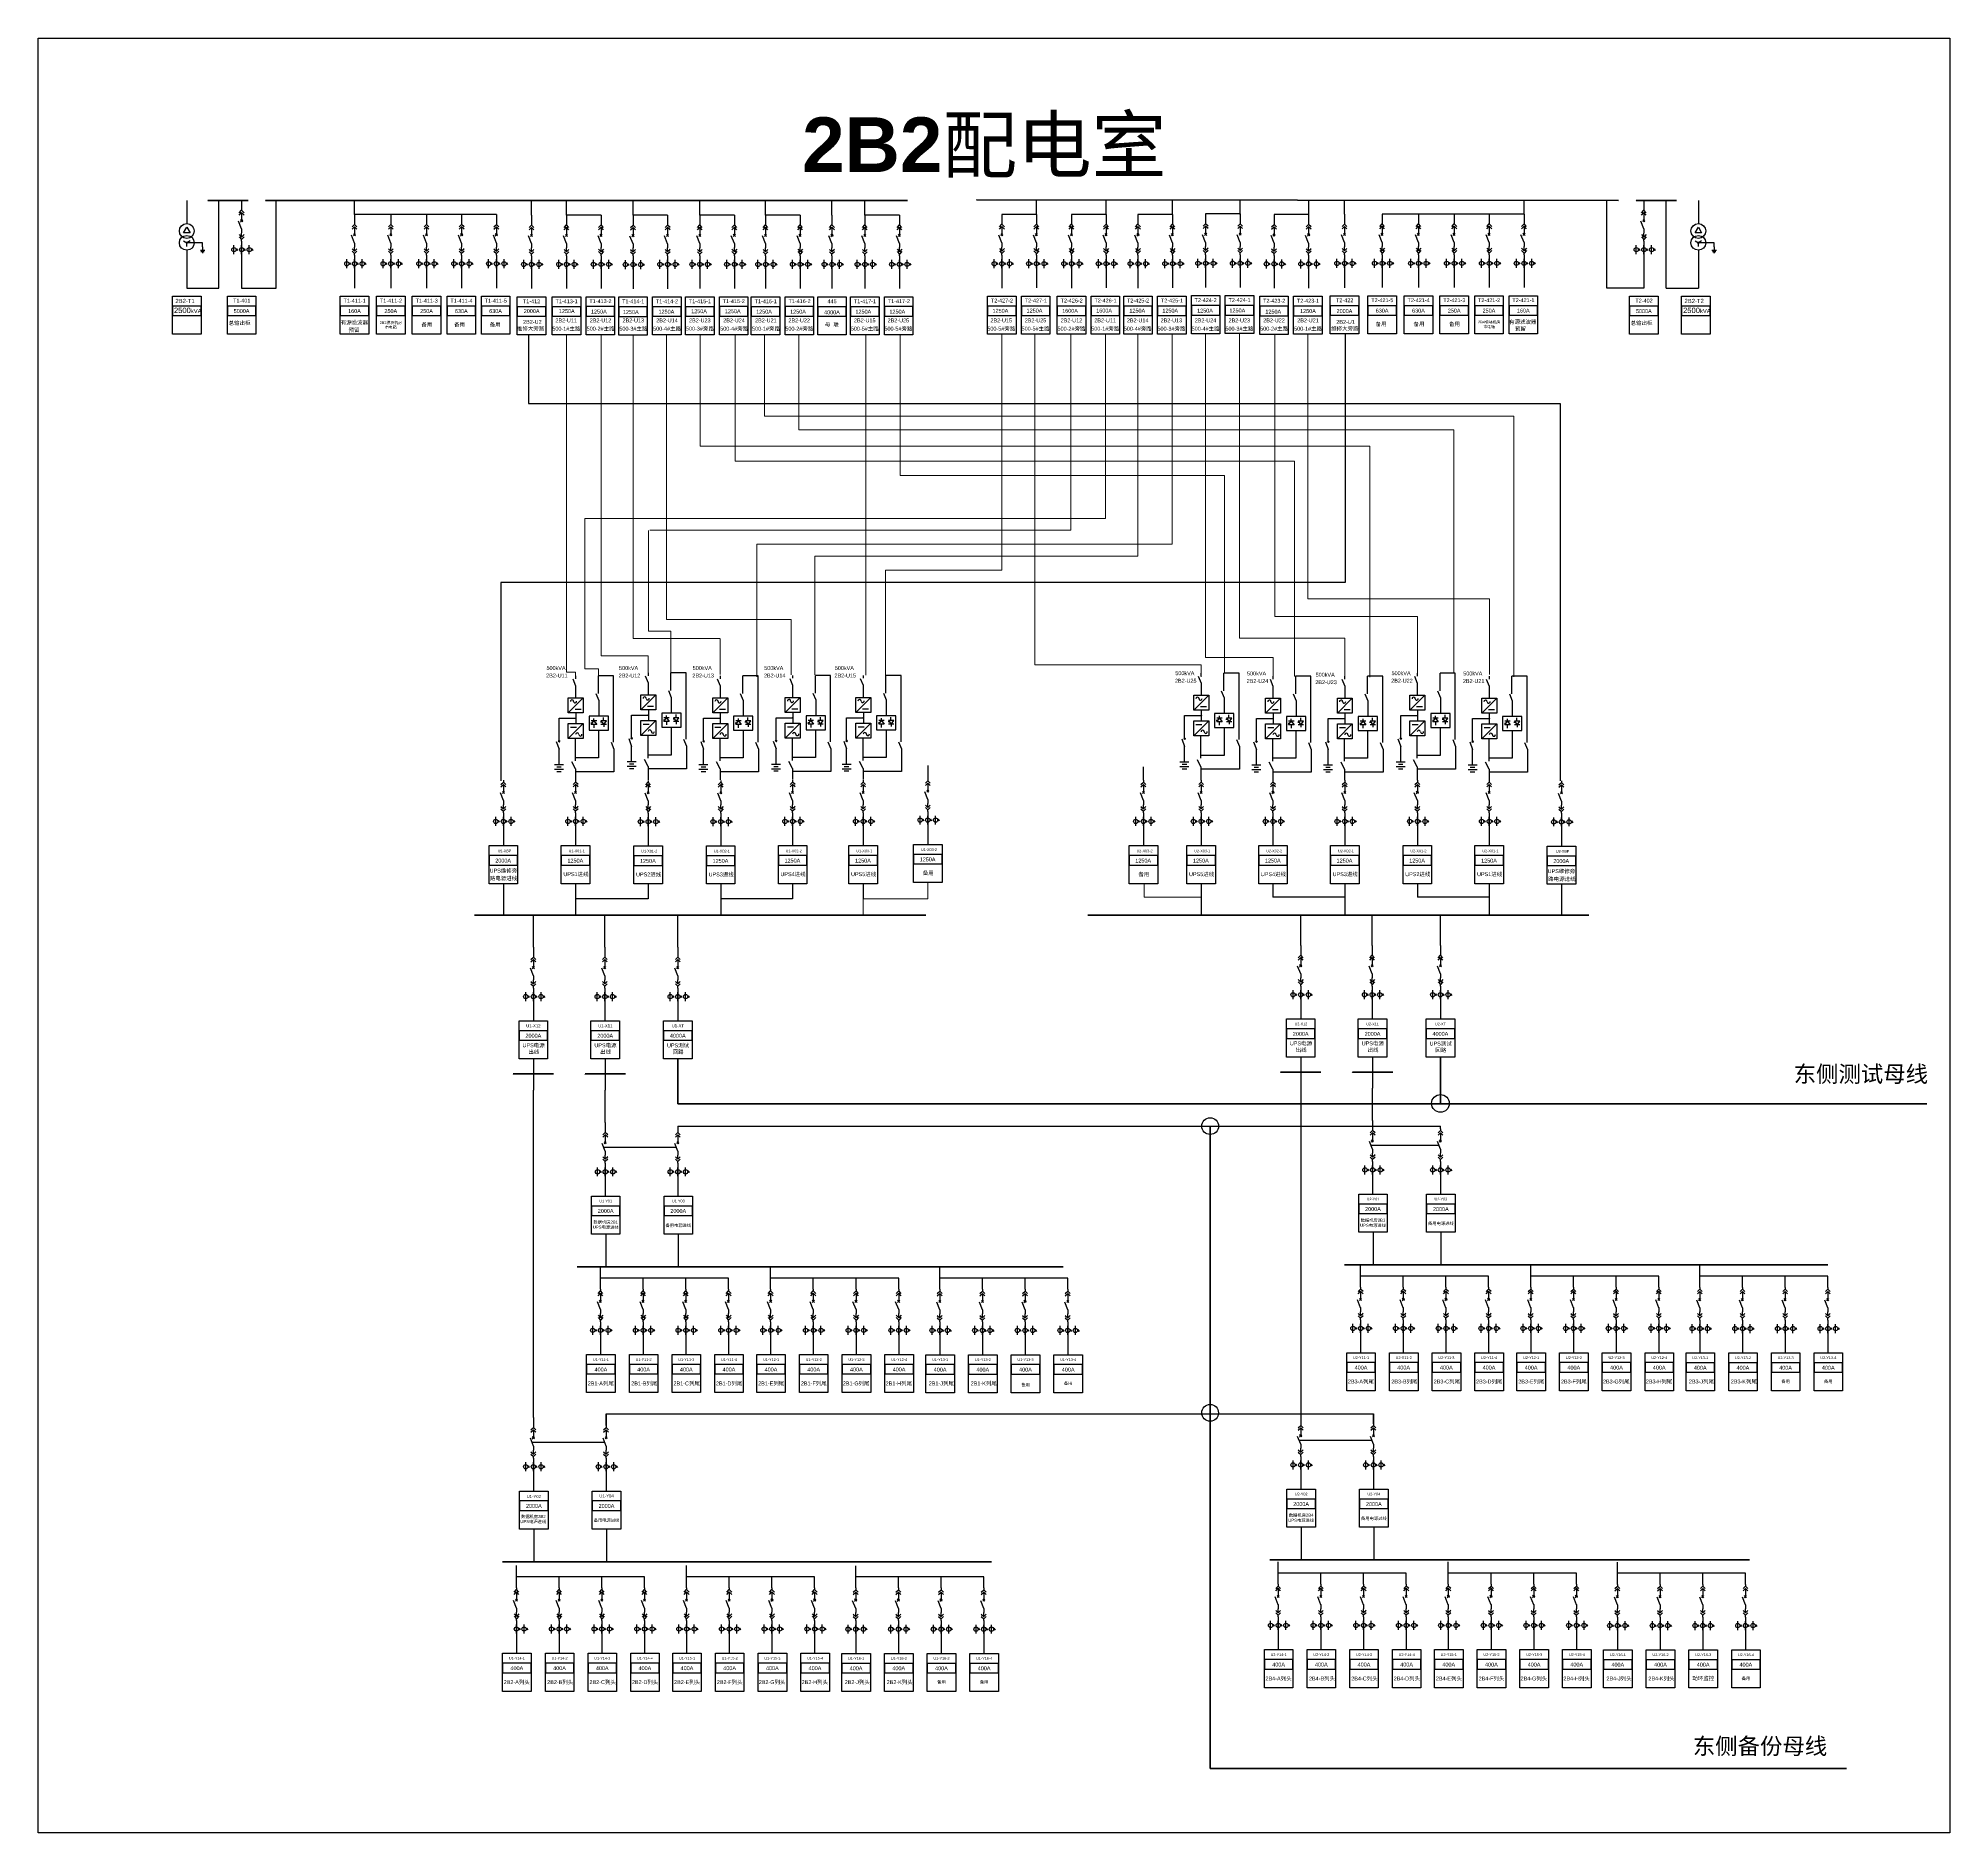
# Model space of a CAD drawing. Header units: millimetres. Extents: x -3460 to -460, y 6070 to 9130.
# Drawn here: x -1472.4 to -1123.1, y 7350 to 7677.9 of the extents above; entities that cross this region are included whole.
import ezdxf
from ezdxf.enums import TextEntityAlignment as Align

# ---------------------------------------------------------------- set-up
doc = ezdxf.new("R2010")
doc.units = ezdxf.units.MM
doc.header["$LTSCALE"] = 1000
doc.header["$MEASUREMENT"] = 0
for name, pattern in [('CENTER', [2, 1.25, -0.25, 0.25, -0.25]), ('CONTINOUS', [0]), ('HIDDEN', [0.375, 0.25, -0.125])]:
    doc.linetypes.add(name, pattern=pattern)
doc.styles.get("Standard").update_dxf_attribs({"font": 'arial.ttf'})

# ---------------------------------------------------------------- blocks, each defined once
blk = doc.blocks.new('DYDQAA05')
at = {"color": 0}
blk.add_lwpolyline([(0, 0), (0, -7)], dxfattribs=at)
blk = doc.blocks.new('DYDQAA03')
at = {"color": 0}
for points in [[(0, 0), (0, -1.5)], [(-2.1, -3.6), (0, -1.5)], [(-2.1, -5.6), (0, -3.5)], [(2.1, -3.6), (0, -1.5)], [(2.1, -5.6), (0, -3.5)], [(0, -3.5), (0, -7)]]:
    blk.add_lwpolyline(points, dxfattribs=at)
blk = doc.blocks.new('DYDQAA09')
at = {"color": 0}
blk.add_lwpolyline([(0, 0), (0, -3.5)], dxfattribs=at)
blk.add_lwpolyline([(0, 0), (0, -3.5)], dxfattribs=at)
blk.add_lwpolyline([(0, 0), (0, -3.5)], dxfattribs=at)
blk.add_lwpolyline([(0, 0), (0, -3.5)], dxfattribs=at)
blk.add_lwpolyline([(0, 0), (0, -3.5)], dxfattribs=at)
blk.add_lwpolyline([(0, 0), (0, -3.5)], dxfattribs=at)
blk.add_lwpolyline([(0, 0), (0, -3.5)], dxfattribs=at)
blk.add_lwpolyline([(0, 0), (0, -3.5)], dxfattribs=at)
blk.add_lwpolyline([(0, 0), (0, -3.5)], dxfattribs=at)
blk = doc.blocks.new('DYDQ0201')
at = {"color": 0}
for points in [[(0.9, -0.9), (-0.9, 0.9)], [(-0.9, -0.9), (0.9, 0.9)], [(0, -7), (-2.6, -0.4)]]:
    blk.add_lwpolyline(points, dxfattribs=at)
blk = doc.blocks.new('DYDQAA04')
at = {"color": 0}
for points in [[(0, -3.5), (0, 0)], [(-2.1, -1.4), (0, -3.5)], [(-2.1, -3.4), (0, -5.5)], [(2.1, -1.4), (0, -3.5)], [(2.1, -3.4), (0, -5.5)], [(0, -7), (0, -5.5)]]:
    blk.add_lwpolyline(points, dxfattribs=at)
blk = doc.blocks.new('A$C03DD39B5')
for p, q in [((417, 475), (283, 392)), ((417, 422), (283, 339)), ((350, 333), (350, 467))]:
    blk.add_line(p, q)
blk.add_lwpolyline([(700, 167), (0, 167)])
blk.add_circle((350, 167), 167)

msp = doc.modelspace()

# ---------------------------------------------------------------- linework, layer by layer
at = {"color": 0}
for p, q in [((-1445.22, 7648.28, 12545.46), (-1445.22, 7644.04, 7934.54)), ((-1439.36, 7632.26, 7934.54), (-1439.36, 7648.28, 9719.92)), ((-1445.8, 7642.35, 7934.54), (-1445.22, 7643.36, 7934.54)), ((-1445.8, 7642.35, 7934.54), (-1445.22, 7643.36, 7934.54)), ((-1445.22, 7643.36, 7934.54), (-1444.63, 7642.35, 7934.54)), ((-1444.63, 7642.35, 7934.54), (-1445.8, 7642.35, 7934.54)), ((-1445.8, 7640.86, 7934.54), (-1445.22, 7640.52, 7934.54)), ((-1445.23, 7640.62, 7934.54), (-1445.32, 7640.53, 7934.54)), ((-1445.18, 7640.62, 7934.54), (-1445.31, 7640.49, 7934.54)), ((-1445.17, 7640.61, 7934.54), (-1445.31, 7640.47, 7934.54)), ((-1445.26, 7640.61, 7934.54), (-1445.31, 7640.56, 7934.54)), ((-1445.14, 7640.59, 7934.54), (-1445.28, 7640.44, 7934.54)), ((-1445.13, 7640.57, 7934.54), (-1445.27, 7640.43, 7934.54)), ((-1445.12, 7640.54, 7934.54), (-1445.24, 7640.42, 7934.54)), ((-1444.63, 7640.86, 7934.54), (-1445.22, 7640.52, 7934.54)), ((-1445.22, 7639.84, 7934.54), (-1445.22, 7640.52, 7934.54)), ((-1442.33, 7640.52, 7934.54), (-1445.22, 7640.52, 7934.54)), ((-1445.12, 7640.52, 7934.54), (-1445.21, 7640.42, 7934.54)), ((-1445.22, 7639.17, 7934.54), (-1445.22, 7632.26, 7934.54)), ((-1442.74, 7639.17, 7934.54), (-1441.92, 7639.17, 7934.54)), ((-1442.63, 7638.96, 7934.54), (-1442.03, 7638.96, 7934.54)), ((-1442.43, 7638.76, 7934.54), (-1442.23, 7638.76, 7934.54)), ((-1445.22, 7632.26, 7934.54), (-1439.36, 7632.26, 7934.54))]:
    msp.add_line(p, q, dxfattribs=at)
for p, q in [((-1428.9, 7632.26, 9719.92), (-1428.9, 7648.28, 9719.92)), ((-1414.58, 7645.7, 8336.69), (-1414.58, 7648.28, 9719.97)), ((-1382.24, 7645.59, 27689.88), (-1382.24, 7648.17, 29073.16)), ((-1375.84, 7645.6, 26998.24), (-1375.84, 7648.17, 28381.52)), ((-1363.68, 7645.57, 27689.88), (-1363.68, 7648.15, 29073.16)), ((-1351.47, 7645.6, 28384.25), (-1351.47, 7648.17, 29767.53)), ((-1339.46, 7645.6, 28384.25), (-1339.46, 7648.17, 29767.53)), ((-1327.32, 7645.6), (-1327.32, 7648.17, 1383.28)), ((-1321.31, 7645.6, -691.64), (-1321.31, 7648.17, 691.64)), ((-1289.94, 7645.62, 27689.88), (-1289.94, 7648.2, 29073.16)), ((-1277.21, 7645.62, 27689.88), (-1277.21, 7648.2, 29073.16)), ((-1265.07, 7645.62, 27689.88), (-1265.07, 7648.2, 29073.16)), ((-1252.71, 7645.7, 27689.88), (-1252.71, 7648.28, 29073.16)), ((-1240.2, 7645.58, 27689.88), (-1240.2, 7648.16, 29073.16)), ((-1233.66, 7645.77, 27184.82), (-1233.66, 7648.35, 28568.1)), ((-1200.86, 7645.79, 27689.93), (-1200.86, 7648.37, 29073.21)), ((-1185.72, 7632.26, 9719.87), (-1185.72, 7648.28, 9719.87)), ((-1174.86, 7632.26, 7934.49), (-1174.86, 7648.28, 9719.87)), ((-1169, 7648.28, 12545.41), (-1169, 7644.04, 7934.49)), ((-1388.65, 7645.7, 8336.65), (-1414.58, 7645.7, 8336.65)), ((-1369.52, 7645.6, 26998.24), (-1375.84, 7645.6, 26998.24)), ((-1357.36, 7645.57, 27689.88), (-1363.68, 7645.57, 27689.88)), ((-1345.16, 7645.6, 28384.25), (-1351.47, 7645.6, 28384.25)), ((-1333.14, 7645.6, 28384.25), (-1339.46, 7645.6, 28384.25)), ((-1314.99, 7645.6, -691.64), (-1321.31, 7645.6, -691.64)), ((-1289.96, 7645.72, 27689.88), (-1296.27, 7645.72, 27689.88)), ((-1277.23, 7645.72, 27689.88), (-1283.55, 7645.72, 27689.88)), ((-1265.09, 7645.72, 27689.88), (-1271.4, 7645.72, 27689.88)), ((-1252.73, 7645.8, 27689.88), (-1259.04, 7645.8, 27689.88)), ((-1240.22, 7645.68, 27689.88), (-1246.53, 7645.68, 27689.88)), ((-1200.86, 7645.79, 27689.88), (-1226.78, 7645.79, 27689.88)), ((-1169.59, 7642.35, 7934.49), (-1169, 7643.36, 7934.49)), ((-1169.59, 7642.35, 7934.49), (-1169, 7643.36, 7934.49)), ((-1169, 7643.36, 7934.49), (-1168.41, 7642.35, 7934.49)), ((-1435.2, 7640.04, 9719.92), (-1435.2, 7638.4, 9719.92)), ((-1178.96, 7640.04, 9719.87), (-1178.96, 7638.4, 9719.87)), ((-1168.41, 7642.35, 7934.49), (-1169.59, 7642.35, 7934.49)), ((-1169.59, 7640.86, 7934.49), (-1169, 7640.52, 7934.49)), ((-1169.01, 7640.62, 7934.49), (-1169.1, 7640.53, 7934.49)), ((-1168.97, 7640.62, 7934.49), (-1169.1, 7640.49, 7934.49)), ((-1168.95, 7640.61, 7934.49), (-1169.09, 7640.47, 7934.49)), ((-1169.04, 7640.61, 7934.49), (-1169.09, 7640.56, 7934.49)), ((-1168.92, 7640.59, 7934.49), (-1169.07, 7640.44, 7934.49)), ((-1168.91, 7640.57, 7934.49), (-1169.05, 7640.43, 7934.49)), ((-1168.9, 7640.54, 7934.49), (-1169.02, 7640.42, 7934.49)), ((-1168.41, 7640.86, 7934.49), (-1169, 7640.52, 7934.49)), ((-1168.9, 7640.52, 7934.49), (-1169, 7640.42, 7934.49)), ((-1169, 7639.84, 7934.49), (-1169, 7640.52, 7934.49)), ((-1166.11, 7640.52, 7934.49), (-1169, 7640.52, 7934.49)), ((-1435.2, 7638.4, 9719.92), (-1435.2, 7632.26, 9719.92)), ((-1414.58, 7637.46, 10537.86), (-1414.58, 7635.82, 10537.86)), ((-1407.94, 7637.46, 10537.86), (-1407.94, 7635.82, 10537.86)), ((-1401.41, 7637.46, 10537.86), (-1401.41, 7635.82, 10537.86)), ((-1395, 7637.46, 10537.86), (-1395, 7635.82, 10537.86)), ((-1388.65, 7637.46, 10537.86), (-1388.65, 7635.82, 10537.86)), ((-1382.24, 7637.35, 29891.09), (-1382.24, 7635.71, 29891.09)), ((-1375.84, 7637.36, 29199.46), (-1375.84, 7635.72, 29199.46)), ((-1369.52, 7637.37, 29891.09), (-1369.52, 7635.73, 29891.09)), ((-1363.68, 7637.33, 29891.09), (-1363.68, 7635.69, 29891.09)), ((-1357.36, 7637.35, 30582.73), (-1357.36, 7635.71, 30582.73)), ((-1351.47, 7637.36, 30585.46), (-1351.47, 7635.72, 30585.46)), ((-1345.16, 7637.37, 31277.1), (-1345.16, 7635.73, 31277.1)), ((-1339.46, 7637.36, 30585.46), (-1339.46, 7635.72, 30585.46)), ((-1333.14, 7637.37, 31277.1), (-1333.14, 7635.73, 31277.1)), ((-1327.32, 7637.36, 2201.21), (-1327.32, 7635.72, 2201.21)), ((-1321.31, 7637.36, 1509.58), (-1321.31, 7635.72, 1509.58)), ((-1314.99, 7637.37, 2201.21), (-1314.99, 7635.73, 2201.21)), ((-1296.27, 7637.48, 29891.09), (-1296.27, 7635.84, 29891.09)), ((-1289.96, 7637.49, 30582.73), (-1289.96, 7635.85, 30582.73)), ((-1283.55, 7637.48, 29891.09), (-1283.55, 7635.84, 29891.09)), ((-1277.23, 7637.49, 30582.73), (-1277.23, 7635.85, 30582.73)), ((-1271.4, 7637.48, 29891.09), (-1271.4, 7635.84, 29891.09)), ((-1265.09, 7637.49, 30582.73), (-1265.09, 7635.85, 30582.73)), ((-1259.04, 7637.56, 29891.09), (-1259.04, 7635.92, 29891.09)), ((-1252.73, 7637.57, 30582.73), (-1252.73, 7635.93, 30582.73)), ((-1246.53, 7637.44, 29891.09), (-1246.53, 7635.8, 29891.09)), ((-1240.22, 7637.45, 30582.73), (-1240.22, 7635.82, 30582.73)), ((-1233.66, 7637.53, 29386.03), (-1233.66, 7635.89, 29386.03)), ((-1226.78, 7637.55, 29891.09), (-1226.78, 7635.91, 29891.09)), ((-1220.14, 7637.55, 29891.09), (-1220.14, 7635.91, 29891.09)), ((-1213.61, 7637.55, 29891.09), (-1213.61, 7635.91, 29891.09)), ((-1207.21, 7637.55, 29891.09), (-1207.21, 7635.91, 29891.09)), ((-1200.86, 7637.55, 29891.09), (-1200.86, 7635.91, 29891.09)), ((-1178.96, 7638.4, 9719.87), (-1178.96, 7632.26, 9719.87)), ((-1169, 7639.17, 7934.49), (-1169, 7632.26, 7934.49)), ((-1166.52, 7639.17, 7934.49), (-1165.71, 7639.17, 7934.49)), ((-1166.42, 7638.96, 7934.49), (-1165.81, 7638.96, 7934.49)), ((-1166.21, 7638.76, 7934.49), (-1166.01, 7638.76, 7934.49)), ((-1414.58, 7635.82, 10537.86), (-1414.58, 7632.26, 10537.86)), ((-1407.94, 7635.82, 10537.86), (-1407.94, 7632.26, 10537.86)), ((-1401.41, 7635.82, 10537.86), (-1401.41, 7632.26, 10537.86)), ((-1395, 7635.82, 10537.86), (-1395, 7632.26, 10537.86)), ((-1388.65, 7635.82, 10537.86), (-1388.65, 7632.26, 10537.86)), ((-1382.24, 7635.71, 29891.09), (-1382.24, 7632.15, 29891.09)), ((-1375.84, 7635.72, 29199.46), (-1375.84, 7632.15, 29199.46)), ((-1369.52, 7635.73, 29891.09), (-1369.52, 7632.17, 29891.09)), ((-1363.68, 7635.69, 29891.09), (-1363.68, 7632.12, 29891.09)), ((-1357.36, 7635.71, 30582.73), (-1357.36, 7632.14, 30582.73)), ((-1351.47, 7635.72, 30585.46), (-1351.47, 7632.15, 30585.46)), ((-1345.16, 7635.73, 31277.1), (-1345.16, 7632.17, 31277.1)), ((-1339.46, 7635.72, 30585.46), (-1339.46, 7632.15, 30585.46)), ((-1333.14, 7635.73, 31277.1), (-1333.14, 7632.17, 31277.1)), ((-1327.32, 7635.72, 2201.21), (-1327.32, 7632.15, 2201.21)), ((-1321.31, 7635.72, 1509.58), (-1321.31, 7632.15, 1509.58)), ((-1314.99, 7635.73, 2201.21), (-1314.99, 7632.17, 2201.21)), ((-1296.27, 7635.84, 29891.09), (-1296.27, 7632.27, 29891.09)), ((-1289.96, 7635.85, 30582.73), (-1289.96, 7632.29, 30582.73)), ((-1283.55, 7635.84, 29891.09), (-1283.55, 7632.27, 29891.09)), ((-1277.23, 7635.85, 30582.73), (-1277.23, 7632.29, 30582.73)), ((-1271.4, 7635.84, 29891.09), (-1271.4, 7632.27, 29891.09)), ((-1265.09, 7635.85, 30582.73), (-1265.09, 7632.29, 30582.73)), ((-1259.04, 7635.92, 29891.09), (-1259.04, 7632.35, 29891.09)), ((-1252.73, 7635.93, 30582.73), (-1252.73, 7632.37, 30582.73)), ((-1246.53, 7635.8, 29891.09), (-1246.53, 7632.23, 29891.09)), ((-1240.22, 7635.82, 30582.73), (-1240.22, 7632.25, 30582.73)), ((-1233.66, 7635.89, 29386.03), (-1233.66, 7632.33, 29386.03)), ((-1226.78, 7635.91, 29891.09), (-1226.78, 7632.35, 29891.09)), ((-1220.14, 7635.91, 29891.09), (-1220.14, 7632.35, 29891.09)), ((-1213.61, 7635.91, 29891.09), (-1213.61, 7632.35, 29891.09)), ((-1207.21, 7635.91, 29891.09), (-1207.21, 7632.35, 29891.09)), ((-1200.86, 7635.91, 29891.09), (-1200.86, 7632.35, 29891.09)), ((-1435.2, 7632.26, 9719.92), (-1428.9, 7632.26, 9719.92)), ((-1178.96, 7632.26, 9719.87), (-1185.72, 7632.26, 9719.87)), ((-1174.86, 7632.26, 7934.49), (-1169, 7632.26, 7934.49)), ((-1387.36, 7535.57, 565.39), (-1387.36, 7533.93, 565.39)), ((-1374.18, 7535.57, -1286.89), (-1374.18, 7533.93, -1286.89)), ((-1360.91, 7535.53, -1286.89), (-1360.91, 7533.89, -1286.89)), ((-1347.65, 7535.53, -1286.89), (-1347.65, 7533.89, -1286.89)), ((-1334.52, 7535.57, -1286.89), (-1334.52, 7533.93, -1286.89)), ((-1321.62, 7535.57, -1286.89), (-1321.62, 7533.93, -1286.89)), ((-1309.81, 7535.81, 30331.54), (-1309.81, 7534.17, 30331.54)), ((-1270.41, 7535.58, 30331.54), (-1270.41, 7533.94, 30331.54)), ((-1259.86, 7535.58, 30331.54), (-1259.86, 7533.94, 30331.54)), ((-1246.73, 7535.58, 30331.54), (-1246.73, 7533.94, 30331.54)), ((-1233.62, 7535.58, 30331.54), (-1233.62, 7533.94, 30331.54)), ((-1220.35, 7535.58, 30331.54), (-1220.35, 7533.94, 30331.54)), ((-1207.22, 7535.58, 30331.54), (-1207.22, 7533.94, 30331.54)), ((-1194.02, 7535.49, 31618.43), (-1194.02, 7533.85, 31618.43)), ((-1387.36, 7533.93, 565.39), (-1387.36, 7530.37, 565.39)), ((-1374.18, 7533.93, -1286.89), (-1374.18, 7530.37, -1286.89)), ((-1360.91, 7533.89, -1286.89), (-1360.91, 7530.32, -1286.89)), ((-1347.65, 7533.89, -1286.89), (-1347.65, 7530.32, -1286.89)), ((-1334.52, 7533.93, -1286.89), (-1334.52, 7530.37, -1286.89)), ((-1321.62, 7533.93, -1286.89), (-1321.62, 7530.37, -1286.89)), ((-1309.81, 7534.17, 30331.54), (-1309.81, 7530.6, 30331.54)), ((-1270.41, 7533.94, 30331.54), (-1270.41, 7530.37, 30331.54)), ((-1259.86, 7533.94, 30331.54), (-1259.86, 7530.37, 30331.54)), ((-1246.73, 7533.94, 30331.54), (-1246.73, 7530.37, 30331.54)), ((-1233.62, 7533.94, 30331.54), (-1233.62, 7530.37, 30331.54)), ((-1220.35, 7533.94, 30331.54), (-1220.35, 7530.37, 30331.54)), ((-1207.22, 7533.94, 30331.54), (-1207.22, 7530.37, 30331.54)), ((-1194.02, 7533.85, 31618.43), (-1194.02, 7530.29, 31618.43)), ((-1387.36, 7523.41, 565.39), (-1387.36, 7517.69, 565.39)), ((-1374.18, 7523.41, -15846.29), (-1374.18, 7517.65, -15846.29)), ((-1360.91, 7523.41, -1286.89), (-1360.91, 7520.67, -1286.89)), ((-1347.65, 7523.37, -1286.89), (-1347.65, 7517.65, -1286.89)), ((-1334.52, 7523.41, -1286.89), (-1334.52, 7520.67, -1286.89)), ((-1321.62, 7523.41, -1286.89), (-1321.62, 7520.67, -1286.89)), ((-1259.86, 7523.42, 31305.85), (-1259.86, 7517.65, 31305.85)), ((-1246.73, 7523.42, 31305.85), (-1246.73, 7520.94, 31305.85)), ((-1233.62, 7520.94, 31305.85), (-1246.73, 7520.94, 31305.85)), ((-1233.62, 7523.42, 31305.85), (-1233.62, 7517.65, 31305.85)), ((-1220.35, 7523.42, 31305.85), (-1220.35, 7520.94, 31305.85)), ((-1207.22, 7520.94, 31305.85), (-1220.35, 7520.94, 31305.85)), ((-1207.22, 7523.42, 31305.85), (-1207.22, 7517.74, 31305.85)), ((-1207.22, 7523.42, 31305.85), (-1207.22, 7520.94, 31305.85)), ((-1194.02, 7523.33, 31618.43), (-1194.02, 7517.61, 31618.43)), ((-1381.89, 7511.81, -2169.71), (-1381.89, 7517.65, -786.44)), ((-1360.91, 7520.67, -1286.89), (-1374.18, 7520.67, -1286.89)), ((-1368.83, 7511.81, -2169.71), (-1368.83, 7517.65, -786.44)), ((-1355.49, 7511.81, -2169.71), (-1355.49, 7517.65, -786.44)), ((-1334.52, 7520.67, -1286.89), (-1347.65, 7520.67, -1286.89)), ((-1241.67, 7512.15, -14161.83), (-1241.67, 7517.65, -12778.55)), ((-1228.61, 7512.15, -14161.83), (-1228.61, 7517.65, -12778.55)), ((-1216.13, 7512.15, -14161.83), (-1216.13, 7517.65, -12778.55)), ((-1381.89, 7503.57, 31.5), (-1381.89, 7501.93, 31.5)), ((-1368.83, 7503.57, 31.5), (-1368.83, 7501.93, 31.5)), ((-1355.49, 7503.57, 31.5), (-1355.49, 7501.93, 31.5)), ((-1241.67, 7503.91, -11960.61), (-1241.67, 7502.27, -11960.61)), ((-1228.61, 7503.91, -11960.61), (-1228.61, 7502.27, -11960.61)), ((-1216.13, 7503.91, -11960.61), (-1216.13, 7502.27, -11960.61)), ((-1381.89, 7501.93, 31.5), (-1381.89, 7498.36, 31.5)), ((-1368.83, 7501.93, 31.5), (-1368.83, 7498.36, 31.5)), ((-1355.49, 7501.93, 31.5), (-1355.49, 7498.36, 31.5)), ((-1241.67, 7502.27, -11960.61), (-1241.67, 7498.71, -11960.61)), ((-1228.61, 7502.27, -11960.61), (-1228.61, 7498.71, -11960.61)), ((-1216.13, 7502.27, -11960.61), (-1216.13, 7498.71, -11960.61)), ((-1381.89, 7491.41, 31.5), (-1381.89, 7485.69, 31.5)), ((-1368.75, 7491.41, 0.01), (-1368.75, 7485.69, 0.01)), ((-1241.67, 7491.75, -11960.61), (-1241.67, 7486.03, -11960.61)), ((-1228.53, 7491.75, -11992.1), (-1228.53, 7486.03, -11992.1)), ((-1241.67, 7486.03, -13343.89), (-1241.67, 7424.74, -13343.89)), ((-1228.53, 7480.13, -14728.2), (-1228.53, 7486.03, -13344.92)), ((-1381.89, 7425.89, -2735.05), (-1381.89, 7485.69, -1351.78)), ((-1368.75, 7479.79, -2766.54), (-1368.75, 7485.69, -1383.27)), ((-1228.53, 7471.89, -12526.98), (-1228.53, 7470.25, -12526.98)), ((-1368.75, 7471.55, -565.33), (-1368.75, 7469.91, -565.33)), ((-1368.75, 7469.91, -565.33), (-1368.75, 7466.34, -565.33)), ((-1228.53, 7470.25, -12526.98), (-1228.53, 7466.68, -12526.98)), ((-1368.67, 7459.39, -596.82), (-1368.67, 7453.4, -125.27)), ((-1228.45, 7459.73, -12558.47), (-1228.45, 7453.75, -12086.92)), ((-1369.62, 7449.33, -3553), (-1369.62, 7453.4, -2169.73)), ((-1361.82, 7451.37, -2169.73), (-1369.62, 7451.37, -2861.36)), ((-1361.82, 7449.33, -2169.73), (-1361.82, 7451.37, -2169.73)), ((-1354.02, 7451.37, -1478.09), (-1361.82, 7451.37, -2169.73)), ((-1354.02, 7449.33, -1478.09), (-1354.02, 7451.37, -1478.09)), ((-1346.22, 7451.37, -786.45), (-1354.02, 7451.37, -1478.09)), ((-1346.22, 7449.33, -786.45), (-1346.22, 7451.37, -786.45)), ((-1338.53, 7449.33, -3553), (-1338.53, 7453.4, -2169.73)), ((-1330.73, 7451.37, -2169.73), (-1338.53, 7451.37, -2861.36)), ((-1330.73, 7449.33, -2169.73), (-1330.73, 7451.37, -2169.73)), ((-1322.93, 7451.37, -1478.09), (-1330.73, 7451.37, -2169.73)), ((-1322.93, 7449.33, -1478.09), (-1322.93, 7451.37, -1478.09)), ((-1315.13, 7451.37, -786.45), (-1322.93, 7451.37, -1478.09)), ((-1315.13, 7449.33, -786.45), (-1315.13, 7451.37, -786.45)), ((-1307.63, 7449.31, -3553), (-1307.63, 7453.38, -2169.73)), ((-1299.83, 7451.34, -2169.73), (-1307.63, 7451.34, -2861.36)), ((-1299.83, 7449.31, -2169.73), (-1299.83, 7451.34, -2169.73)), ((-1292.04, 7451.34, -1478.09), (-1299.83, 7451.34, -2169.73)), ((-1292.04, 7449.31, -1478.09), (-1292.04, 7451.34, -1478.09)), ((-1284.24, 7451.34, -786.45), (-1292.04, 7451.34, -1478.09)), ((-1284.24, 7449.31, -786.45), (-1284.24, 7451.34, -786.45)), ((-1230.72, 7449.68, -13470.2), (-1230.72, 7453.75, -12086.92)), ((-1222.92, 7451.71, -12086.92), (-1230.72, 7451.71, -12778.56)), ((-1222.92, 7449.68, -12086.92), (-1222.92, 7451.71, -12086.92)), ((-1215.12, 7451.71, -11395.29), (-1222.92, 7451.71, -12086.92)), ((-1215.12, 7449.68, -11395.29), (-1215.12, 7451.71, -11395.29)), ((-1207.32, 7451.71, -10703.65), (-1215.12, 7451.71, -11395.29)), ((-1207.32, 7449.68, -10703.65), (-1207.32, 7451.71, -10703.65)), ((-1199.63, 7449.68, -13470.2), (-1199.63, 7453.75, -12086.92)), ((-1191.83, 7451.71, -12086.92), (-1199.63, 7451.71, -12778.56)), ((-1191.83, 7449.68, -12086.92), (-1191.83, 7451.71, -12086.92)), ((-1184.03, 7451.71, -11395.29), (-1191.83, 7451.71, -12086.92)), ((-1184.03, 7449.68, -11395.29), (-1184.03, 7451.71, -11395.29)), ((-1176.23, 7451.71, -10703.65), (-1184.03, 7451.71, -11395.29)), ((-1176.23, 7449.68, -10703.65), (-1176.23, 7451.71, -10703.65)), ((-1168.73, 7449.65, -13470.2), (-1168.73, 7453.72, -12086.92)), ((-1160.93, 7451.69, -12086.92), (-1168.73, 7451.69, -12778.56)), ((-1160.93, 7449.65, -12086.92), (-1160.93, 7451.69, -12086.92)), ((-1153.13, 7451.69, -11395.29), (-1160.93, 7451.69, -12086.92)), ((-1153.13, 7449.65, -11395.29), (-1153.13, 7451.69, -11395.29)), ((-1145.33, 7451.69, -10703.65), (-1153.13, 7451.69, -11395.29)), ((-1145.33, 7449.65, -10703.65), (-1145.33, 7451.69, -10703.65)), ((-1369.62, 7442.58, -1351.79), (-1369.62, 7440.95, -1351.79)), ((-1369.62, 7440.95, -1351.79), (-1369.62, 7437.38, -1351.79)), ((-1361.82, 7442.58, 31.49), (-1361.82, 7440.95, 31.49)), ((-1361.82, 7440.95, 31.49), (-1361.82, 7437.38, 31.49)), ((-1354.02, 7442.58, 723.13), (-1354.02, 7440.95, 723.13)), ((-1354.02, 7440.95, 723.13), (-1354.02, 7437.38, 723.13)), ((-1346.22, 7442.58, 1414.76), (-1346.22, 7440.95, 1414.76)), ((-1346.22, 7440.95, 1414.76), (-1346.22, 7437.38, 1414.76)), ((-1338.53, 7442.58, -1351.79), (-1338.53, 7440.95, -1351.79)), ((-1338.53, 7440.95, -1351.79), (-1338.53, 7437.38, -1351.79)), ((-1330.73, 7442.58, 31.49), (-1330.73, 7440.95, 31.49)), ((-1330.73, 7440.95, 31.49), (-1330.73, 7437.38, 31.49)), ((-1322.93, 7442.58, 723.13), (-1322.93, 7440.95, 723.13)), ((-1322.93, 7440.95, 723.13), (-1322.93, 7437.38, 723.13)), ((-1315.13, 7442.58, 1414.76), (-1315.13, 7440.95, 1414.76)), ((-1315.13, 7440.95, 1414.76), (-1315.13, 7437.38, 1414.76)), ((-1307.63, 7442.56, -1351.79), (-1307.63, 7440.92, -1351.79)), ((-1307.63, 7440.92, -1351.79), (-1307.63, 7437.35, -1351.79)), ((-1299.83, 7442.56, 31.49), (-1299.83, 7440.92, 31.49)), ((-1299.83, 7440.92, 31.49), (-1299.83, 7437.35, 31.49)), ((-1292.04, 7442.56, 723.13), (-1292.04, 7440.92, 723.13)), ((-1292.04, 7440.92, 723.13), (-1292.04, 7437.35, 723.13)), ((-1284.24, 7442.56, 1414.76), (-1284.24, 7440.92, 1414.76)), ((-1284.24, 7440.92, 1414.76), (-1284.24, 7437.35, 1414.76)), ((-1230.72, 7442.93, -11268.99), (-1230.72, 7441.29, -11268.99)), ((-1230.72, 7441.29, -11268.99), (-1230.72, 7437.72, -11268.99)), ((-1222.92, 7442.93, -9885.71), (-1222.92, 7441.29, -9885.71)), ((-1222.92, 7441.29, -9885.71), (-1222.92, 7437.72, -9885.71)), ((-1215.12, 7442.93, -9194.07), (-1215.12, 7441.29, -9194.07)), ((-1215.12, 7441.29, -9194.07), (-1215.12, 7437.72, -9194.07)), ((-1207.32, 7442.93, -8502.43), (-1207.32, 7441.29, -8502.43)), ((-1207.32, 7441.29, -8502.43), (-1207.32, 7437.72, -8502.43)), ((-1199.63, 7442.93, -11268.99), (-1199.63, 7441.29, -11268.99)), ((-1199.63, 7441.29, -11268.99), (-1199.63, 7437.72, -11268.99)), ((-1191.83, 7442.93, -9885.71), (-1191.83, 7441.29, -9885.71)), ((-1191.83, 7441.29, -9885.71), (-1191.83, 7437.72, -9885.71)), ((-1184.03, 7442.93, -9194.07), (-1184.03, 7441.29, -9194.07)), ((-1184.03, 7441.29, -9194.07), (-1184.03, 7437.72, -9194.07)), ((-1176.23, 7442.93, -8502.43), (-1176.23, 7441.29, -8502.43)), ((-1176.23, 7441.29, -8502.43), (-1176.23, 7437.72, -8502.43)), ((-1168.73, 7442.9, -11268.99), (-1168.73, 7441.26, -11268.99)), ((-1168.73, 7441.26, -11268.99), (-1168.73, 7437.7, -11268.99)), ((-1160.93, 7442.9, -9885.71), (-1160.93, 7441.26, -9885.71)), ((-1160.93, 7441.26, -9885.71), (-1160.93, 7437.7, -9885.71)), ((-1153.13, 7442.9, -9194.07), (-1153.13, 7441.26, -9194.07)), ((-1153.13, 7441.26, -9194.07), (-1153.13, 7437.7, -9194.07)), ((-1145.33, 7442.9, -8502.43), (-1145.33, 7441.26, -8502.43)), ((-1145.33, 7441.26, -8502.43), (-1145.33, 7437.7, -8502.43)), ((-1381.89, 7417.65, -533.84), (-1381.89, 7416.01, -533.84)), ((-1381.89, 7416.01, -533.84), (-1381.89, 7412.44, -533.84)), ((-1241.67, 7417.99, -11142.68), (-1241.67, 7416.35, -11142.68)), ((-1241.67, 7416.35, -11142.68), (-1241.67, 7412.79, -11142.68)), ((-1381.81, 7405.49, -565.33), (-1381.81, 7399.51, -93.78)), ((-1241.59, 7405.83, -11174.16), (-1241.59, 7399.85, -10702.62)), ((-1384.98, 7394.75, -24989.03), (-1384.98, 7398.82, -23605.75)), ((-1353.89, 7394.75, -24989.03), (-1353.89, 7398.82, -23605.75)), ((-1322.99, 7394.73, -24989.03), (-1322.99, 7398.8, -23605.75)), ((-1245.78, 7395.41, -34906.23), (-1245.78, 7399.48, -33522.95)), ((-1214.69, 7395.41, -34906.23), (-1214.69, 7399.48, -33522.95)), ((-1183.79, 7395.38, -34906.23), (-1183.79, 7399.45, -33522.95)), ((-1377.18, 7396.79, -23605.75), (-1384.98, 7396.79, -24297.39)), ((-1377.18, 7394.75, -23605.75), (-1377.18, 7396.79, -23605.75)), ((-1369.38, 7396.79, -22914.12), (-1377.18, 7396.79, -23605.75)), ((-1369.38, 7394.75, -22914.12), (-1369.38, 7396.79, -22914.12)), ((-1361.58, 7396.79, -22222.48), (-1369.38, 7396.79, -22914.12)), ((-1361.58, 7394.75, -22222.48), (-1361.58, 7396.79, -22222.48)), ((-1346.09, 7396.79, -23605.75), (-1353.89, 7396.79, -24297.39)), ((-1346.09, 7394.75, -23605.75), (-1346.09, 7396.79, -23605.75)), ((-1338.29, 7396.79, -22914.12), (-1346.09, 7396.79, -23605.75)), ((-1338.29, 7394.75, -22914.12), (-1338.29, 7396.79, -22914.12)), ((-1330.49, 7396.79, -22222.48), (-1338.29, 7396.79, -22914.12)), ((-1330.49, 7394.75, -22222.48), (-1330.49, 7396.79, -22222.48)), ((-1315.19, 7396.76, -23605.75), (-1322.99, 7396.76, -24297.39)), ((-1315.19, 7394.73, -23605.75), (-1315.19, 7396.76, -23605.75)), ((-1307.39, 7396.76, -22914.12), (-1315.19, 7396.76, -23605.75)), ((-1307.39, 7394.73, -22914.12), (-1307.39, 7396.76, -22914.12)), ((-1299.59, 7396.76, -22222.48), (-1307.39, 7396.76, -22914.12)), ((-1299.59, 7394.73, -22222.48), (-1299.59, 7396.76, -22222.48)), ((-1237.98, 7397.44, -33522.95), (-1245.78, 7397.44, -34214.59)), ((-1237.98, 7395.41, -33522.95), (-1237.98, 7397.44, -33522.95)), ((-1230.18, 7397.44, -32831.31), (-1237.98, 7397.44, -33522.95)), ((-1230.18, 7395.41, -32831.31), (-1230.18, 7397.44, -32831.31)), ((-1222.38, 7397.44, -32139.68), (-1230.18, 7397.44, -32831.31)), ((-1222.38, 7395.41, -32139.68), (-1222.38, 7397.44, -32139.68)), ((-1206.89, 7397.44, -33522.95), (-1214.69, 7397.44, -34214.59)), ((-1206.89, 7395.41, -33522.95), (-1206.89, 7397.44, -33522.95)), ((-1199.09, 7397.44, -32831.31), (-1206.89, 7397.44, -33522.95)), ((-1199.09, 7395.41, -32831.31), (-1199.09, 7397.44, -32831.31)), ((-1191.29, 7397.44, -32139.68), (-1199.09, 7397.44, -32831.31)), ((-1191.29, 7395.41, -32139.68), (-1191.29, 7397.44, -32139.68)), ((-1175.99, 7397.42, -33522.95), (-1183.79, 7397.42, -34214.59)), ((-1175.99, 7395.38, -33522.95), (-1175.99, 7397.42, -33522.95)), ((-1168.19, 7397.42, -32831.31), (-1175.99, 7397.42, -33522.95)), ((-1168.19, 7395.38, -32831.31), (-1168.19, 7397.42, -32831.31)), ((-1160.39, 7397.42, -32139.68), (-1168.19, 7397.42, -32831.31)), ((-1160.39, 7395.38, -32139.68), (-1160.39, 7397.42, -32139.68)), ((-1384.98, 7388, -22787.82), (-1384.98, 7386.36, -22787.82)), ((-1377.18, 7388, -21404.54), (-1377.18, 7386.36, -21404.54)), ((-1369.38, 7388, -20712.9), (-1369.38, 7386.36, -20712.9)), ((-1361.58, 7388, -20021.26), (-1361.58, 7386.36, -20021.26)), ((-1353.89, 7388, -22787.82), (-1353.89, 7386.36, -22787.82)), ((-1346.09, 7388, -21404.54), (-1346.09, 7386.36, -21404.54)), ((-1338.29, 7388, -20712.9), (-1338.29, 7386.36, -20712.9)), ((-1330.49, 7388, -20021.26), (-1330.49, 7386.36, -20021.26)), ((-1322.99, 7387.98, -22787.82), (-1322.99, 7386.34, -22787.82)), ((-1315.19, 7387.98, -21404.54), (-1315.19, 7386.34, -21404.54)), ((-1307.39, 7387.98, -20712.9), (-1307.39, 7386.34, -20712.9)), ((-1299.59, 7387.98, -20021.26), (-1299.59, 7386.34, -20021.26)), ((-1245.78, 7388.66, -32705.01), (-1245.78, 7387.02, -32705.01)), ((-1237.98, 7388.66, -31321.74), (-1237.98, 7387.02, -31321.74)), ((-1230.18, 7388.66, -30630.1), (-1230.18, 7387.02, -30630.1)), ((-1222.38, 7388.66, -29938.46), (-1222.38, 7387.02, -29938.46)), ((-1214.69, 7388.66, -32705.01), (-1214.69, 7387.02, -32705.01)), ((-1206.89, 7388.66, -31321.74), (-1206.89, 7387.02, -31321.74)), ((-1199.09, 7388.66, -30630.1), (-1199.09, 7387.02, -30630.1)), ((-1191.29, 7388.66, -29938.46), (-1191.29, 7387.02, -29938.46)), ((-1183.79, 7388.64, -32705.01), (-1183.79, 7387, -32705.01)), ((-1175.99, 7388.64, -31321.74), (-1175.99, 7387, -31321.74)), ((-1168.19, 7388.64, -30630.1), (-1168.19, 7387, -30630.1)), ((-1160.39, 7388.64, -29938.46), (-1160.39, 7387, -29938.46)), ((-1384.98, 7386.36, -22787.82), (-1384.98, 7382.8, -22787.82)), ((-1377.18, 7386.36, -21404.54), (-1377.18, 7382.8, -21404.54)), ((-1369.38, 7386.36, -20712.9), (-1369.38, 7382.8, -20712.9)), ((-1361.58, 7386.36, -20021.26), (-1361.58, 7382.8, -20021.26)), ((-1353.89, 7386.36, -22787.82), (-1353.89, 7382.8, -22787.82)), ((-1346.09, 7386.36, -21404.54), (-1346.09, 7382.8, -21404.54)), ((-1338.29, 7386.36, -20712.9), (-1338.29, 7382.8, -20712.9)), ((-1330.49, 7386.36, -20021.26), (-1330.49, 7382.8, -20021.26)), ((-1322.99, 7386.34, -22787.82), (-1322.99, 7382.77, -22787.82)), ((-1315.19, 7386.34, -21404.54), (-1315.19, 7382.77, -21404.54)), ((-1307.39, 7386.34, -20712.9), (-1307.39, 7382.77, -20712.9)), ((-1299.59, 7386.34, -20021.26), (-1299.59, 7382.77, -20021.26)), ((-1245.78, 7387.02, -32705.01), (-1245.78, 7383.46, -32705.01)), ((-1237.98, 7387.02, -31321.74), (-1237.98, 7383.46, -31321.74)), ((-1230.18, 7387.02, -30630.1), (-1230.18, 7383.46, -30630.1)), ((-1222.38, 7387.02, -29938.46), (-1222.38, 7383.46, -29938.46)), ((-1214.69, 7387.02, -32705.01), (-1214.69, 7383.46, -32705.01)), ((-1206.89, 7387.02, -31321.74), (-1206.89, 7383.46, -31321.74)), ((-1199.09, 7387.02, -30630.1), (-1199.09, 7383.46, -30630.1)), ((-1191.29, 7387.02, -29938.46), (-1191.29, 7383.46, -29938.46)), ((-1183.79, 7387, -32705.01), (-1183.79, 7383.43, -32705.01)), ((-1175.99, 7387, -31321.74), (-1175.99, 7383.43, -31321.74)), ((-1168.19, 7387, -30630.1), (-1168.19, 7383.43, -30630.1)), ((-1160.39, 7387, -29938.46), (-1160.39, 7383.43, -29938.46))]:
    msp.add_line(p, q)
at = {"color": 0, "linetype": 'CENTER', "ltscale": 0.5}
msp.add_line((-1442.33, 7639.78, 7934.54), (-1442.33, 7640.52, 7934.54), dxfattribs=at)
at = {"linetype": 'CENTER', "ltscale": 0.5}
msp.add_line((-1166.11, 7639.78, 7934.49), (-1166.11, 7640.52, 7934.49), dxfattribs=at)
at = {"color": 5, "lineweight": 30}
for p, q in [((-1382.77, 7623.78), (-1382.77, 7611.15)), ((-1233.53, 7623.91), (-1233.53, 7578.45)), ((-1382.77, 7611.15), (-1194.27, 7611.15)), ((-1194.27, 7611.15), (-1194.27, 7542.23)), ((-1233.53, 7578.45), (-1387.84, 7578.45)), ((-1387.84, 7578.45), (-1387.84, 7542.23))]:
    msp.add_line(p, q, dxfattribs=at)
at = {"color": 6, "lineweight": 20}
for p, q in [((-1375.83, 7623.65), (-1375.83, 7562.1)), ((-1369.5, 7623.67), (-1369.5, 7565.04)), ((-1363.63, 7623.57), (-1363.63, 7568.24)), ((-1357.56, 7623.75), (-1357.56, 7571.7)), ((-1321.12, 7623.63), (-1321.12, 7561.55)), ((-1290.27, 7623.83), (-1290.27, 7563.42)), ((-1259.04, 7623.92), (-1259.04, 7564.75)), ((-1252.88, 7623.89), (-1252.88, 7568.29)), ((-1246.39, 7623.88), (-1246.39, 7572.22)), ((-1240.37, 7623.85), (-1240.37, 7575.5)), ((-1240.37, 7575.5), (-1207.19, 7575.5)), ((-1207.19, 7575.5), (-1207.19, 7561.62)), ((-1357.56, 7571.7), (-1334.75, 7571.7)), ((-1334.75, 7571.7), (-1334.75, 7561.58)), ((-1246.39, 7572.22), (-1220.31, 7572.22)), ((-1220.31, 7572.22), (-1220.31, 7561.74)), ((-1363.63, 7568.24), (-1347.74, 7568.24)), ((-1347.74, 7568.15), (-1347.74, 7561.63)), ((-1252.88, 7568.29), (-1233.63, 7568.29)), ((-1233.63, 7568.29), (-1233.63, 7561.32)), ((-1369.5, 7565.04), (-1360.9, 7565.04)), ((-1360.9, 7565.04), (-1360.9, 7561.7)), ((-1290.27, 7563.42), (-1259.85, 7563.42)), ((-1259.85, 7563.42), (-1259.85, 7561.21)), ((-1259.04, 7564.75), (-1246.67, 7564.75)), ((-1246.67, 7564.75), (-1246.67, 7561.03)), ((-1375.83, 7562.1), (-1374.16, 7562.1)), ((-1374.16, 7562.1), (-1374.16, 7561.33))]:
    msp.add_line(p, q, dxfattribs=at)
at = {"color": 3, "lineweight": 20}
for p, q in [((-1351.4, 7623.57), (-1351.4, 7603.39)), ((-1345.01, 7623.75), (-1345.01, 7600.63)), ((-1339.65, 7623.77), (-1339.65, 7608.85)), ((-1333.35, 7623.74), (-1333.35, 7606.36)), ((-1314.89, 7623.73), (-1314.89, 7598.03)), ((-1339.65, 7608.85), (-1202.7, 7608.85)), ((-1202.7, 7608.85), (-1202.7, 7561.2)), ((-1333.35, 7606.36), (-1213.68, 7606.36)), ((-1213.68, 7606.36), (-1213.68, 7561.83)), ((-1351.4, 7603.39), (-1229.02, 7603.39)), ((-1229.02, 7603.39), (-1229.02, 7561.18)), ((-1345.01, 7600.63), (-1242.82, 7600.63)), ((-1314.89, 7598.03), (-1255.62, 7598.03)), ((-1255.62, 7598.03), (-1255.62, 7561.89)), ((-1242.82, 7600.63), (-1242.82, 7561.35))]:
    msp.add_line(p, q, dxfattribs=at)
at = {"color": 4, "lineweight": 20}
for p, q in [((-1296.27, 7623.69), (-1296.27, 7580.72)), ((-1283.67, 7623.69), (-1283.67, 7588.02)), ((-1277.31, 7623.78), (-1277.31, 7590.18)), ((-1271.42, 7623.76), (-1271.42, 7583.28)), ((-1265.13, 7623.87), (-1265.13, 7585.46)), ((-1277.31, 7590.18), (-1372.49, 7590.18)), ((-1372.49, 7590.18), (-1372.49, 7562.71)), ((-1360.85, 7587.97), (-1360.85, 7569.58)), ((-1360.62, 7588.02), (-1283.67, 7588.02)), ((-1265.13, 7585.46), (-1341.07, 7585.46)), ((-1341.07, 7585.46), (-1341.07, 7561.19)), ((-1271.42, 7583.28), (-1330.48, 7583.28)), ((-1330.48, 7583.28), (-1330.48, 7561.59)), ((-1296.27, 7580.72), (-1317.55, 7580.72)), ((-1317.55, 7580.72), (-1317.55, 7561.51)), ((-1360.85, 7569.58), (-1356.76, 7569.58)), ((-1356.76, 7561.83), (-1356.76, 7569.58)), ((-1372.49, 7562.71), (-1369.99, 7562.71)), ((-1369.99, 7562.71), (-1369.99, 7561.27))]:
    msp.add_line(p, q, dxfattribs=at)
at = {"color": 3, "lineweight": -2}
for p, q in [((-1374.69, 7560.88), (-1374.16, 7559.6)), ((-1374.16, 7559.6), (-1374.16, 7557.41)), ((-1374.12, 7560.88), (-1374.12, 7561.4)), ((-1367.22, 7561.4), (-1370, 7561.4)), ((-1370, 7558.18), (-1370, 7561.4)), ((-1367.22, 7561.4), (-1370, 7561.4)), ((-1361.43, 7561.41), (-1360.9, 7560.14)), ((-1360.9, 7560.14), (-1360.9, 7557.95)), ((-1360.86, 7561.42), (-1360.86, 7561.94)), ((-1353.96, 7561.94), (-1356.74, 7561.94)), ((-1356.74, 7558.72), (-1356.74, 7561.94)), ((-1353.96, 7561.94), (-1356.74, 7561.94)), ((-1348.29, 7560.88), (-1347.76, 7559.6)), ((-1347.76, 7559.6), (-1347.76, 7557.41)), ((-1347.72, 7560.88), (-1347.72, 7561.4)), ((-1340.82, 7561.4), (-1343.6, 7561.4)), ((-1343.6, 7558.18), (-1343.6, 7561.4)), ((-1340.82, 7561.4), (-1343.6, 7561.4)), ((-1335.05, 7560.94), (-1334.51, 7559.67)), ((-1334.51, 7559.67), (-1334.51, 7557.48)), ((-1334.48, 7560.95), (-1334.48, 7561.47)), ((-1327.58, 7561.47), (-1330.36, 7561.47)), ((-1330.36, 7558.25), (-1330.36, 7561.47)), ((-1327.58, 7561.47), (-1330.36, 7561.47)), ((-1322.15, 7560.94), (-1321.62, 7559.67)), ((-1321.62, 7559.67), (-1321.62, 7557.48)), ((-1321.58, 7560.95), (-1321.58, 7561.47)), ((-1314.68, 7561.47), (-1317.46, 7561.47)), ((-1317.46, 7558.25), (-1317.46, 7561.47)), ((-1314.68, 7561.47), (-1317.46, 7561.47)), ((-1260.4, 7561.36, 29417.21), (-1259.87, 7560.08, 29417.21)), ((-1259.87, 7560.08, 29417.21), (-1259.87, 7557.9, 29417.21)), ((-1259.83, 7561.36, 29417.21), (-1259.83, 7561.88, 29417.21)), ((-1252.93, 7561.88, 29417.21), (-1255.71, 7561.88, 29417.21)), ((-1255.71, 7558.66, 29417.21), (-1255.71, 7561.88, 29417.21)), ((-1252.93, 7561.88, 29417.21), (-1255.71, 7561.88, 29417.21)), ((-1247.26, 7560.82, 29417.21), (-1246.73, 7559.54, 29417.21)), ((-1246.73, 7559.54, 29417.21), (-1246.73, 7557.36, 29417.21)), ((-1246.69, 7560.82, 29417.21), (-1246.69, 7561.35, 29417.21)), ((-1239.79, 7561.35, 29417.21), (-1242.58, 7561.35, 29417.21)), ((-1242.58, 7558.12, 29417.21), (-1242.58, 7561.35, 29417.21)), ((-1239.79, 7561.35, 29417.21), (-1242.58, 7561.35, 29417.21)), ((-1234.15, 7560.82, 29417.21), (-1233.62, 7559.54, 29417.21)), ((-1233.62, 7559.54, 29417.21), (-1233.62, 7557.36, 29417.21)), ((-1233.58, 7560.82, 29417.21), (-1233.58, 7561.35, 29417.21)), ((-1226.68, 7561.35, 29417.21), (-1229.46, 7561.35, 29417.21)), ((-1229.46, 7558.12, 29417.21), (-1229.46, 7561.35, 29417.21)), ((-1226.68, 7561.35, 29417.21), (-1229.46, 7561.35, 29417.21)), ((-1220.89, 7561.36, 29417.21), (-1220.36, 7560.08, 29417.21)), ((-1220.36, 7560.08, 29417.21), (-1220.36, 7557.9, 29417.21)), ((-1220.32, 7561.36, 29417.21), (-1220.32, 7561.88, 29417.21)), ((-1213.42, 7561.88, 29417.21), (-1216.2, 7561.88, 29417.21)), ((-1216.2, 7558.66, 29417.21), (-1216.2, 7561.88, 29417.21)), ((-1213.42, 7561.88, 29417.21), (-1216.2, 7561.88, 29417.21)), ((-1207.76, 7560.82, 29417.21), (-1207.22, 7559.54, 29417.21)), ((-1207.22, 7559.54, 29417.21), (-1207.22, 7557.36, 29417.21)), ((-1207.19, 7560.82, 29417.21), (-1207.19, 7561.35, 29417.21)), ((-1200.28, 7561.35, 29417.21), (-1203.07, 7561.35, 29417.21)), ((-1203.07, 7558.12, 29417.21), (-1203.07, 7561.35, 29417.21)), ((-1200.28, 7561.35, 29417.21), (-1203.07, 7561.35, 29417.21)), ((-1372.77, 7557.38), (-1375.51, 7554.64)), ((-1375.51, 7557.38), (-1372.77, 7557.38)), ((-1375.51, 7554.64), (-1375.51, 7557.38)), ((-1372.77, 7557.38), (-1372.77, 7554.64)), ((-1370.47, 7558.2), (-1369.94, 7556.92)), ((-1369.94, 7556.92), (-1369.94, 7554.04)), ((-1359.51, 7557.92), (-1362.25, 7555.18)), ((-1362.25, 7557.92), (-1359.51, 7557.92)), ((-1362.25, 7555.18), (-1362.25, 7557.92)), ((-1361.02, 7555.86), (-1359.92, 7555.86)), ((-1359.51, 7557.92), (-1359.51, 7555.18)), ((-1357.21, 7558.73), (-1356.68, 7557.46)), ((-1356.68, 7557.46), (-1356.68, 7554.57)), ((-1346.38, 7557.38), (-1349.11, 7554.64)), ((-1349.11, 7557.38), (-1346.38, 7557.38)), ((-1349.11, 7554.64), (-1349.11, 7557.38)), ((-1346.38, 7557.38), (-1346.38, 7554.64)), ((-1344.07, 7558.2), (-1343.54, 7556.92)), ((-1343.54, 7556.92), (-1343.54, 7554.04)), ((-1333.13, 7557.45), (-1335.86, 7554.71)), ((-1335.86, 7557.45), (-1333.13, 7557.45)), ((-1335.86, 7554.71), (-1335.86, 7557.45)), ((-1333.13, 7557.45), (-1333.13, 7554.71)), ((-1330.83, 7558.26), (-1330.3, 7556.99)), ((-1330.3, 7556.99), (-1330.3, 7554.11)), ((-1320.23, 7557.45), (-1322.97, 7554.71)), ((-1322.97, 7557.45), (-1320.23, 7557.45)), ((-1322.97, 7554.71), (-1322.97, 7557.45)), ((-1320.23, 7557.45), (-1320.23, 7554.71)), ((-1317.93, 7558.26), (-1317.4, 7556.99)), ((-1317.4, 7556.99), (-1317.4, 7554.11)), ((-1258.48, 7557.86, 29417.21), (-1261.22, 7555.12, 29417.21)), ((-1261.22, 7557.86, 29417.21), (-1258.48, 7557.86, 29417.21)), ((-1261.22, 7555.12, 29417.21), (-1261.22, 7557.86, 29417.21)), ((-1259.99, 7555.81, 29417.21), (-1258.89, 7555.81, 29417.21)), ((-1258.48, 7557.86, 29417.21), (-1258.48, 7555.12, 29417.21)), ((-1256.18, 7558.68, 29417.21), (-1255.65, 7557.4, 29417.21)), ((-1255.65, 7557.4, 29417.21), (-1255.65, 7554.52, 29417.21)), ((-1245.35, 7557.32, 29417.21), (-1248.08, 7554.59, 29417.21)), ((-1248.08, 7557.32, 29417.21), (-1245.35, 7557.32, 29417.21)), ((-1248.08, 7554.59, 29417.21), (-1248.08, 7557.32, 29417.21)), ((-1245.35, 7557.32, 29417.21), (-1245.35, 7554.59, 29417.21)), ((-1243.05, 7558.14, 29417.21), (-1242.51, 7556.86, 29417.21)), ((-1242.51, 7556.86, 29417.21), (-1242.51, 7553.98, 29417.21)), ((-1232.24, 7557.32, 29417.21), (-1234.97, 7554.59, 29417.21)), ((-1234.97, 7557.32, 29417.21), (-1232.24, 7557.32, 29417.21)), ((-1234.97, 7554.59, 29417.21), (-1234.97, 7557.32, 29417.21)), ((-1232.24, 7557.32, 29417.21), (-1232.24, 7554.59, 29417.21)), ((-1229.93, 7558.14, 29417.21), (-1229.4, 7556.86, 29417.21)), ((-1229.4, 7556.86, 29417.21), (-1229.4, 7553.98, 29417.21)), ((-1218.97, 7557.86, 29417.21), (-1221.71, 7555.12, 29417.21)), ((-1221.71, 7557.86, 29417.21), (-1218.97, 7557.86, 29417.21)), ((-1221.71, 7555.12, 29417.21), (-1221.71, 7557.86, 29417.21)), ((-1220.48, 7555.81, 29417.21), (-1219.38, 7555.81, 29417.21)), ((-1218.97, 7557.86, 29417.21), (-1218.97, 7555.12, 29417.21)), ((-1216.67, 7558.68, 29417.21), (-1216.14, 7557.4, 29417.21)), ((-1216.14, 7557.4, 29417.21), (-1216.14, 7554.52, 29417.21)), ((-1205.84, 7557.32, 29417.21), (-1208.57, 7554.59, 29417.21)), ((-1208.57, 7557.32, 29417.21), (-1205.84, 7557.32, 29417.21)), ((-1208.57, 7554.59, 29417.21), (-1208.57, 7557.32, 29417.21)), ((-1205.84, 7557.32, 29417.21), (-1205.84, 7554.59, 29417.21)), ((-1203.54, 7558.14, 29417.21), (-1203, 7556.86, 29417.21)), ((-1203, 7556.86, 29417.21), (-1203, 7553.98, 29417.21)), ((-1377.19, 7553.67), (-1374.13, 7553.67)), ((-1377.19, 7550.88), (-1377.19, 7553.67)), ((-1377.19, 7550.88), (-1377.19, 7553.64)), ((-1372.77, 7554.64), (-1375.51, 7554.64)), ((-1375.51, 7552.69), (-1372.77, 7552.69)), ((-1372.77, 7552.69), (-1375.51, 7549.96)), ((-1375.51, 7549.96), (-1375.51, 7552.69)), ((-1374.28, 7555.33), (-1373.18, 7555.33)), ((-1374.13, 7554.66), (-1374.13, 7552.73)), ((-1372.77, 7552.69), (-1372.77, 7549.96)), ((-1369.94, 7554.04), (-1371.71, 7554.04)), ((-1371.71, 7554.04), (-1371.71, 7551.47)), ((-1371.13, 7552.75), (-1371.39, 7552.75)), ((-1370.32, 7553.16), (-1371.3, 7553.16)), ((-1371.3, 7552.51), (-1370.81, 7553.16)), ((-1370.32, 7552.51), (-1371.3, 7552.51)), ((-1370.85, 7552.49), (-1370.85, 7551.88)), ((-1370.81, 7553.17), (-1370.81, 7553.61)), ((-1370.81, 7553.16), (-1370.32, 7552.51)), ((-1368.17, 7554.04), (-1369.94, 7554.04)), ((-1369.36, 7552.92), (-1369.62, 7552.92)), ((-1368.55, 7553.16), (-1369.54, 7553.16)), ((-1369.54, 7553.16), (-1369.04, 7552.51)), ((-1368.55, 7552.51), (-1369.54, 7552.51)), ((-1369.08, 7553.18), (-1369.08, 7553.8)), ((-1369.04, 7552.51), (-1368.55, 7553.16)), ((-1369.04, 7552.51), (-1369.04, 7552.07)), ((-1368.17, 7551.47), (-1368.17, 7554.04)), ((-1363.93, 7554.21), (-1360.87, 7554.21)), ((-1363.93, 7551.41), (-1363.93, 7554.21)), ((-1363.93, 7551.41), (-1363.93, 7554.18)), ((-1359.51, 7555.18), (-1362.25, 7555.18)), ((-1362.25, 7553.23), (-1359.51, 7553.23)), ((-1359.51, 7553.23), (-1362.25, 7550.5)), ((-1362.25, 7550.5), (-1362.25, 7553.23)), ((-1361.84, 7552.55), (-1360.74, 7552.55)), ((-1360.87, 7555.2), (-1360.87, 7553.27)), ((-1359.51, 7553.23), (-1359.51, 7550.5)), ((-1356.68, 7554.57), (-1358.44, 7554.57)), ((-1358.44, 7554.57), (-1358.44, 7552.01)), ((-1357.87, 7553.29), (-1358.13, 7553.29)), ((-1357.06, 7553.7), (-1358.04, 7553.7)), ((-1358.04, 7553.05), (-1357.55, 7553.7)), ((-1357.06, 7553.05), (-1358.04, 7553.05)), ((-1357.59, 7553.03), (-1357.59, 7552.42)), ((-1357.55, 7553.71), (-1357.55, 7554.14)), ((-1357.55, 7553.7), (-1357.06, 7553.05)), ((-1354.91, 7554.57), (-1356.68, 7554.57)), ((-1356.1, 7553.46), (-1356.36, 7553.46)), ((-1355.29, 7553.7), (-1356.27, 7553.7)), ((-1356.27, 7553.7), (-1355.78, 7553.05)), ((-1355.29, 7553.05), (-1356.27, 7553.05)), ((-1355.82, 7553.72), (-1355.82, 7554.33)), ((-1355.78, 7553.05), (-1355.29, 7553.7)), ((-1355.78, 7553.04), (-1355.78, 7552.6)), ((-1354.91, 7552.01), (-1354.91, 7554.57)), ((-1350.79, 7553.67), (-1347.74, 7553.67)), ((-1350.79, 7550.88), (-1350.79, 7553.67)), ((-1350.79, 7550.88), (-1350.79, 7553.64)), ((-1346.38, 7554.64), (-1349.11, 7554.64)), ((-1349.11, 7552.69), (-1346.38, 7552.69)), ((-1346.38, 7552.69), (-1349.11, 7549.96)), ((-1349.11, 7549.96), (-1349.11, 7552.69)), ((-1347.88, 7555.33), (-1346.79, 7555.33)), ((-1347.74, 7554.66), (-1347.74, 7552.73)), ((-1346.38, 7552.69), (-1346.38, 7549.96)), ((-1343.54, 7554.04), (-1345.31, 7554.04)), ((-1345.31, 7554.04), (-1345.31, 7551.47)), ((-1344.73, 7552.75), (-1344.99, 7552.75)), ((-1343.92, 7553.16), (-1344.9, 7553.16)), ((-1344.9, 7552.51), (-1344.41, 7553.16)), ((-1343.92, 7552.51), (-1344.9, 7552.51)), ((-1344.45, 7552.49), (-1344.45, 7551.88)), ((-1344.41, 7553.17), (-1344.41, 7553.61)), ((-1344.41, 7553.16), (-1343.92, 7552.51)), ((-1341.78, 7554.04), (-1343.54, 7554.04)), ((-1342.96, 7552.92), (-1343.22, 7552.92)), ((-1342.15, 7553.16), (-1343.14, 7553.16)), ((-1343.14, 7553.16), (-1342.65, 7552.51)), ((-1342.15, 7552.51), (-1343.14, 7552.51)), ((-1342.68, 7553.18), (-1342.68, 7553.8)), ((-1342.65, 7552.51), (-1342.15, 7553.16)), ((-1342.65, 7552.51), (-1342.65, 7552.07)), ((-1341.78, 7551.47), (-1341.78, 7554.04)), ((-1337.55, 7553.74), (-1334.49, 7553.74)), ((-1337.55, 7550.95), (-1337.55, 7553.74)), ((-1337.55, 7550.95), (-1337.55, 7553.71)), ((-1333.13, 7554.71), (-1335.86, 7554.71)), ((-1335.86, 7552.76), (-1333.13, 7552.76)), ((-1333.13, 7552.76), (-1335.86, 7550.03)), ((-1335.86, 7550.03), (-1335.86, 7552.76)), ((-1334.63, 7555.4), (-1333.54, 7555.4)), ((-1334.49, 7554.73), (-1334.49, 7552.8)), ((-1333.13, 7552.76), (-1333.13, 7550.03)), ((-1330.3, 7554.11), (-1332.06, 7554.11)), ((-1332.06, 7554.11), (-1332.06, 7551.54)), ((-1331.49, 7552.82), (-1331.75, 7552.82)), ((-1330.67, 7553.23), (-1331.66, 7553.23)), ((-1331.66, 7552.58), (-1331.17, 7553.23)), ((-1330.67, 7552.58), (-1331.66, 7552.58)), ((-1331.2, 7552.56), (-1331.2, 7551.95)), ((-1331.17, 7553.24), (-1331.17, 7553.67)), ((-1331.17, 7553.23), (-1330.67, 7552.58)), ((-1328.53, 7554.11), (-1330.3, 7554.11)), ((-1329.72, 7552.99), (-1329.98, 7552.99)), ((-1328.91, 7553.23), (-1329.89, 7553.23)), ((-1329.89, 7553.23), (-1329.4, 7552.58)), ((-1328.91, 7552.58), (-1329.89, 7552.58)), ((-1329.44, 7553.25), (-1329.44, 7553.86)), ((-1329.4, 7552.58), (-1328.91, 7553.23)), ((-1329.4, 7552.57), (-1329.4, 7552.14)), ((-1328.53, 7551.54), (-1328.53, 7554.11)), ((-1324.65, 7553.74), (-1321.59, 7553.74)), ((-1324.65, 7550.95), (-1324.65, 7553.74)), ((-1324.65, 7550.95), (-1324.65, 7553.71)), ((-1320.23, 7554.71), (-1322.97, 7554.71)), ((-1322.97, 7552.76), (-1320.23, 7552.76)), ((-1320.23, 7552.76), (-1322.97, 7550.03)), ((-1322.97, 7550.03), (-1322.97, 7552.76)), ((-1321.73, 7555.4), (-1320.64, 7555.4)), ((-1321.59, 7554.73), (-1321.59, 7552.8)), ((-1320.23, 7552.76), (-1320.23, 7550.03)), ((-1317.4, 7554.11), (-1319.16, 7554.11)), ((-1319.16, 7554.11), (-1319.16, 7551.54)), ((-1318.59, 7552.82), (-1318.85, 7552.82)), ((-1317.77, 7553.23), (-1318.76, 7553.23)), ((-1318.76, 7552.58), (-1318.27, 7553.23)), ((-1317.77, 7552.58), (-1318.76, 7552.58)), ((-1318.31, 7552.56), (-1318.31, 7551.95)), ((-1318.27, 7553.24), (-1318.27, 7553.67)), ((-1318.27, 7553.23), (-1317.77, 7552.58)), ((-1315.63, 7554.11), (-1317.4, 7554.11)), ((-1316.82, 7552.99), (-1317.08, 7552.99)), ((-1316.01, 7553.23), (-1316.99, 7553.23)), ((-1316.99, 7553.23), (-1316.5, 7552.58)), ((-1316.01, 7552.58), (-1316.99, 7552.58)), ((-1316.54, 7553.25), (-1316.54, 7553.86)), ((-1316.5, 7552.58), (-1316.01, 7553.23)), ((-1316.5, 7552.57), (-1316.5, 7552.14)), ((-1315.63, 7551.54), (-1315.63, 7554.11)), ((-1262.9, 7554.15, 29417.21), (-1259.84, 7554.15, 29417.21)), ((-1262.9, 7551.36, 29417.21), (-1262.9, 7554.15, 29417.21)), ((-1262.9, 7551.36, 29417.21), (-1262.9, 7554.13, 29417.21)), ((-1258.48, 7555.12, 29417.21), (-1261.22, 7555.12, 29417.21)), ((-1261.22, 7553.18, 29417.21), (-1258.48, 7553.18, 29417.21)), ((-1258.48, 7553.18, 29417.21), (-1261.22, 7550.44, 29417.21)), ((-1261.22, 7550.44, 29417.21), (-1261.22, 7553.18, 29417.21)), ((-1260.81, 7552.49, 29417.21), (-1259.71, 7552.49, 29417.21)), ((-1259.84, 7555.14, 29417.21), (-1259.84, 7553.21, 29417.21)), ((-1258.48, 7553.18, 29417.21), (-1258.48, 7550.44, 29417.21)), ((-1255.65, 7554.52, 29417.21), (-1257.42, 7554.52, 29417.21)), ((-1257.42, 7554.52, 29417.21), (-1257.42, 7551.95, 29417.21)), ((-1256.84, 7553.23, 29417.21), (-1257.1, 7553.23, 29417.21)), ((-1256.03, 7553.65, 29417.21), (-1257.01, 7553.65, 29417.21)), ((-1257.01, 7552.99, 29417.21), (-1256.52, 7553.65, 29417.21)), ((-1256.03, 7552.99, 29417.21), (-1257.01, 7552.99, 29417.21)), ((-1256.56, 7552.97, 29417.21), (-1256.56, 7552.36, 29417.21)), ((-1256.52, 7553.65, 29417.21), (-1256.52, 7554.09, 29417.21)), ((-1256.52, 7553.65, 29417.21), (-1256.03, 7552.99, 29417.21)), ((-1253.88, 7554.52, 29417.21), (-1255.65, 7554.52, 29417.21)), ((-1255.07, 7553.4, 29417.21), (-1255.33, 7553.4, 29417.21)), ((-1254.26, 7553.65, 29417.21), (-1255.25, 7553.65, 29417.21)), ((-1255.25, 7553.65, 29417.21), (-1254.75, 7552.99, 29417.21)), ((-1254.26, 7552.99, 29417.21), (-1255.25, 7552.99, 29417.21)), ((-1254.79, 7553.66, 29417.21), (-1254.79, 7554.28, 29417.21)), ((-1254.75, 7552.99, 29417.21), (-1254.26, 7553.65, 29417.21)), ((-1254.75, 7552.99, 29417.21), (-1254.75, 7552.55, 29417.21)), ((-1253.88, 7551.95, 29417.21), (-1253.88, 7554.52, 29417.21)), ((-1249.76, 7553.62, 29417.21), (-1246.71, 7553.62, 29417.21)), ((-1249.76, 7550.82, 29417.21), (-1249.76, 7553.62, 29417.21)), ((-1249.76, 7550.82, 29417.21), (-1249.76, 7553.59, 29417.21)), ((-1245.35, 7554.59, 29417.21), (-1248.08, 7554.59, 29417.21)), ((-1248.08, 7552.64, 29417.21), (-1245.35, 7552.64, 29417.21)), ((-1245.35, 7552.64, 29417.21), (-1248.08, 7549.9, 29417.21)), ((-1248.08, 7549.9, 29417.21), (-1248.08, 7552.64, 29417.21)), ((-1246.85, 7555.27, 29417.21), (-1245.76, 7555.27, 29417.21)), ((-1246.71, 7554.6, 29417.21), (-1246.71, 7552.68, 29417.21)), ((-1245.35, 7552.64, 29417.21), (-1245.35, 7549.9, 29417.21)), ((-1242.51, 7553.98, 29417.21), (-1244.28, 7553.98, 29417.21)), ((-1244.28, 7553.98, 29417.21), (-1244.28, 7551.41, 29417.21)), ((-1243.7, 7552.69, 29417.21), (-1243.96, 7552.69, 29417.21)), ((-1242.89, 7553.11, 29417.21), (-1243.88, 7553.11, 29417.21)), ((-1243.88, 7552.45, 29417.21), (-1243.38, 7553.11, 29417.21)), ((-1242.89, 7552.45, 29417.21), (-1243.88, 7552.45, 29417.21)), ((-1243.42, 7552.44, 29417.21), (-1243.42, 7551.82, 29417.21)), ((-1243.38, 7553.11, 29417.21), (-1243.38, 7553.55, 29417.21)), ((-1243.38, 7553.11, 29417.21), (-1242.89, 7552.45, 29417.21)), ((-1240.75, 7553.98, 29417.21), (-1242.51, 7553.98, 29417.21)), ((-1241.94, 7552.87, 29417.21), (-1242.2, 7552.87, 29417.21)), ((-1241.13, 7553.11, 29417.21), (-1242.11, 7553.11, 29417.21)), ((-1242.11, 7553.11, 29417.21), (-1241.62, 7552.45, 29417.21)), ((-1241.13, 7552.45, 29417.21), (-1242.11, 7552.45, 29417.21)), ((-1241.66, 7553.12, 29417.21), (-1241.66, 7553.74, 29417.21)), ((-1241.62, 7552.45, 29417.21), (-1241.13, 7553.11, 29417.21)), ((-1241.62, 7552.45, 29417.21), (-1241.62, 7552.01, 29417.21)), ((-1240.75, 7551.41, 29417.21), (-1240.75, 7553.98, 29417.21)), ((-1236.65, 7553.62, 29417.21), (-1233.6, 7553.62, 29417.21)), ((-1236.65, 7550.82, 29417.21), (-1236.65, 7553.62, 29417.21)), ((-1236.65, 7550.82, 29417.21), (-1236.65, 7553.59, 29417.21)), ((-1232.24, 7554.59, 29417.21), (-1234.97, 7554.59, 29417.21)), ((-1234.97, 7552.64, 29417.21), (-1232.24, 7552.64, 29417.21)), ((-1232.24, 7552.64, 29417.21), (-1234.97, 7549.9, 29417.21)), ((-1234.97, 7549.9, 29417.21), (-1234.97, 7552.64, 29417.21)), ((-1233.74, 7555.27, 29417.21), (-1232.65, 7555.27, 29417.21)), ((-1233.6, 7554.6, 29417.21), (-1233.6, 7552.68, 29417.21)), ((-1232.24, 7552.64, 29417.21), (-1232.24, 7549.9, 29417.21)), ((-1229.4, 7553.98, 29417.21), (-1231.17, 7553.98, 29417.21)), ((-1231.17, 7553.98, 29417.21), (-1231.17, 7551.41, 29417.21)), ((-1230.59, 7552.69, 29417.21), (-1230.85, 7552.69, 29417.21)), ((-1229.78, 7553.11, 29417.21), (-1230.77, 7553.11, 29417.21)), ((-1230.77, 7552.45, 29417.21), (-1230.27, 7553.11, 29417.21)), ((-1229.78, 7552.45, 29417.21), (-1230.77, 7552.45, 29417.21)), ((-1230.31, 7552.44, 29417.21), (-1230.31, 7551.82, 29417.21)), ((-1230.27, 7553.11, 29417.21), (-1230.27, 7553.55, 29417.21)), ((-1230.27, 7553.11, 29417.21), (-1229.78, 7552.45, 29417.21)), ((-1227.64, 7553.98, 29417.21), (-1229.4, 7553.98, 29417.21)), ((-1228.83, 7552.87, 29417.21), (-1229.09, 7552.87, 29417.21)), ((-1228.01, 7553.11, 29417.21), (-1229, 7553.11, 29417.21)), ((-1229, 7553.11, 29417.21), (-1228.51, 7552.45, 29417.21)), ((-1228.01, 7552.45, 29417.21), (-1229, 7552.45, 29417.21)), ((-1228.54, 7553.12, 29417.21), (-1228.54, 7553.74, 29417.21)), ((-1228.51, 7552.45, 29417.21), (-1228.01, 7553.11, 29417.21)), ((-1228.51, 7552.45, 29417.21), (-1228.51, 7552.01, 29417.21)), ((-1227.64, 7551.41, 29417.21), (-1227.64, 7553.98, 29417.21)), ((-1223.39, 7554.15, 29417.21), (-1220.33, 7554.15, 29417.21)), ((-1223.39, 7551.36, 29417.21), (-1223.39, 7554.15, 29417.21)), ((-1223.39, 7551.36, 29417.21), (-1223.39, 7554.13, 29417.21)), ((-1218.97, 7555.12, 29417.21), (-1221.71, 7555.12, 29417.21)), ((-1221.71, 7553.18, 29417.21), (-1218.97, 7553.18, 29417.21)), ((-1218.97, 7553.18, 29417.21), (-1221.71, 7550.44, 29417.21)), ((-1221.71, 7550.44, 29417.21), (-1221.71, 7553.18, 29417.21)), ((-1221.3, 7552.49, 29417.21), (-1220.2, 7552.49, 29417.21)), ((-1220.33, 7555.14, 29417.21), (-1220.33, 7553.21, 29417.21)), ((-1218.97, 7553.18, 29417.21), (-1218.97, 7550.44, 29417.21)), ((-1216.14, 7554.52, 29417.21), (-1217.91, 7554.52, 29417.21)), ((-1217.91, 7554.52, 29417.21), (-1217.91, 7551.95, 29417.21)), ((-1217.33, 7553.23, 29417.21), (-1217.59, 7553.23, 29417.21)), ((-1216.52, 7553.65, 29417.21), (-1217.5, 7553.65, 29417.21)), ((-1217.5, 7552.99, 29417.21), (-1217.01, 7553.65, 29417.21)), ((-1216.52, 7552.99, 29417.21), (-1217.5, 7552.99, 29417.21)), ((-1217.05, 7552.97, 29417.21), (-1217.05, 7552.36, 29417.21)), ((-1217.01, 7553.65, 29417.21), (-1217.01, 7554.09, 29417.21)), ((-1217.01, 7553.65, 29417.21), (-1216.52, 7552.99, 29417.21)), ((-1214.37, 7554.52, 29417.21), (-1216.14, 7554.52, 29417.21)), ((-1215.56, 7553.4, 29417.21), (-1215.82, 7553.4, 29417.21)), ((-1214.75, 7553.65, 29417.21), (-1215.74, 7553.65, 29417.21)), ((-1215.74, 7553.65, 29417.21), (-1215.24, 7552.99, 29417.21)), ((-1214.75, 7552.99, 29417.21), (-1215.74, 7552.99, 29417.21)), ((-1215.28, 7553.66, 29417.21), (-1215.28, 7554.28, 29417.21)), ((-1215.24, 7552.99, 29417.21), (-1214.75, 7553.65, 29417.21)), ((-1215.24, 7552.99, 29417.21), (-1215.24, 7552.55, 29417.21)), ((-1214.37, 7551.95, 29417.21), (-1214.37, 7554.52, 29417.21)), ((-1210.25, 7553.62, 29417.21), (-1207.2, 7553.62, 29417.21)), ((-1210.25, 7550.82, 29417.21), (-1210.25, 7553.62, 29417.21)), ((-1210.25, 7550.82, 29417.21), (-1210.25, 7553.59, 29417.21)), ((-1205.84, 7554.59, 29417.21), (-1208.57, 7554.59, 29417.21)), ((-1208.57, 7552.64, 29417.21), (-1205.84, 7552.64, 29417.21)), ((-1205.84, 7552.64, 29417.21), (-1208.57, 7549.9, 29417.21)), ((-1208.57, 7549.9, 29417.21), (-1208.57, 7552.64, 29417.21)), ((-1207.34, 7555.27, 29417.21), (-1206.25, 7555.27, 29417.21)), ((-1207.2, 7554.6, 29417.21), (-1207.2, 7552.68, 29417.21)), ((-1205.84, 7552.64, 29417.21), (-1205.84, 7549.9, 29417.21)), ((-1203, 7553.98, 29417.21), (-1204.77, 7553.98, 29417.21)), ((-1204.77, 7553.98, 29417.21), (-1204.77, 7551.41, 29417.21)), ((-1204.19, 7552.69, 29417.21), (-1204.45, 7552.69, 29417.21)), ((-1203.38, 7553.11, 29417.21), (-1204.37, 7553.11, 29417.21)), ((-1204.37, 7552.45, 29417.21), (-1203.87, 7553.11, 29417.21)), ((-1203.38, 7552.45, 29417.21), (-1204.37, 7552.45, 29417.21)), ((-1203.91, 7552.44, 29417.21), (-1203.91, 7551.82, 29417.21)), ((-1203.87, 7553.11, 29417.21), (-1203.87, 7553.55, 29417.21)), ((-1203.87, 7553.11, 29417.21), (-1203.38, 7552.45, 29417.21)), ((-1201.24, 7553.98, 29417.21), (-1203, 7553.98, 29417.21)), ((-1202.43, 7552.87, 29417.21), (-1202.69, 7552.87, 29417.21)), ((-1201.62, 7553.11, 29417.21), (-1202.6, 7553.11, 29417.21)), ((-1202.6, 7553.11, 29417.21), (-1202.11, 7552.45, 29417.21)), ((-1201.62, 7552.45, 29417.21), (-1202.6, 7552.45, 29417.21)), ((-1202.15, 7553.12, 29417.21), (-1202.15, 7553.74, 29417.21)), ((-1202.11, 7552.45, 29417.21), (-1201.62, 7553.11, 29417.21)), ((-1202.11, 7552.45, 29417.21), (-1202.11, 7552.01, 29417.21)), ((-1201.24, 7551.41, 29417.21), (-1201.24, 7553.98, 29417.21)), ((-1372.77, 7549.96), (-1375.51, 7549.96)), ((-1375.1, 7552.01), (-1374, 7552.01)), ((-1371.71, 7551.47), (-1369.94, 7551.47)), ((-1369.94, 7551.47), (-1368.17, 7551.47)), ((-1359.51, 7550.5), (-1362.25, 7550.5)), ((-1358.44, 7552.01), (-1356.68, 7552.01)), ((-1356.68, 7552.01), (-1354.91, 7552.01)), ((-1346.38, 7549.96), (-1349.11, 7549.96)), ((-1348.7, 7552.01), (-1347.61, 7552.01)), ((-1345.31, 7551.47), (-1343.54, 7551.47)), ((-1343.54, 7551.47), (-1341.78, 7551.47)), ((-1333.13, 7550.03), (-1335.86, 7550.03)), ((-1335.45, 7552.08), (-1334.36, 7552.08)), ((-1332.06, 7551.54), (-1330.3, 7551.54)), ((-1330.3, 7551.54), (-1328.53, 7551.54)), ((-1320.23, 7550.03), (-1322.97, 7550.03)), ((-1322.56, 7552.08), (-1321.46, 7552.08)), ((-1319.16, 7551.54), (-1317.4, 7551.54)), ((-1317.4, 7551.54), (-1315.63, 7551.54)), ((-1258.48, 7550.44, 29417.21), (-1261.22, 7550.44, 29417.21)), ((-1257.42, 7551.95, 29417.21), (-1255.65, 7551.95, 29417.21)), ((-1255.65, 7551.95, 29417.21), (-1253.88, 7551.95, 29417.21)), ((-1245.35, 7549.9, 29417.21), (-1248.08, 7549.9, 29417.21)), ((-1247.67, 7551.95, 29417.21), (-1246.58, 7551.95, 29417.21)), ((-1244.28, 7551.41, 29417.21), (-1242.51, 7551.41, 29417.21)), ((-1242.51, 7551.41, 29417.21), (-1240.75, 7551.41, 29417.21)), ((-1232.24, 7549.9, 29417.21), (-1234.97, 7549.9, 29417.21)), ((-1234.56, 7551.95, 29417.21), (-1233.47, 7551.95, 29417.21)), ((-1231.17, 7551.41, 29417.21), (-1229.4, 7551.41, 29417.21)), ((-1229.4, 7551.41, 29417.21), (-1227.64, 7551.41, 29417.21)), ((-1218.97, 7550.44, 29417.21), (-1221.71, 7550.44, 29417.21)), ((-1217.91, 7551.95, 29417.21), (-1216.14, 7551.95, 29417.21)), ((-1216.14, 7551.95, 29417.21), (-1214.37, 7551.95, 29417.21)), ((-1205.84, 7549.9, 29417.21), (-1208.57, 7549.9, 29417.21)), ((-1208.16, 7551.95, 29417.21), (-1207.07, 7551.95, 29417.21)), ((-1204.77, 7551.41, 29417.21), (-1203, 7551.41, 29417.21)), ((-1203, 7551.41, 29417.21), (-1201.24, 7551.41, 29417.21))]:
    msp.add_line(p, q, dxfattribs=at)
at = {"color": 3}
for p, q in [((-1367.22, 7549.27), (-1367.22, 7561.4)), ((-1353.96, 7549.81), (-1353.96, 7561.94)), ((-1340.82, 7549.27), (-1340.82, 7561.4)), ((-1327.58, 7549.34), (-1327.58, 7561.47)), ((-1314.68, 7549.34), (-1314.68, 7561.47)), ((-1252.93, 7549.75, 29417.21), (-1252.93, 7561.88, 29417.21)), ((-1239.79, 7549.22, 29417.21), (-1239.79, 7561.35, 29417.21)), ((-1226.68, 7549.22, 29417.21), (-1226.68, 7561.35, 29417.21)), ((-1213.42, 7549.75, 29417.21), (-1213.42, 7561.88, 29417.21)), ((-1200.28, 7549.22, 29417.21), (-1200.28, 7561.35, 29417.21)), ((-1377.7, 7549.42), (-1377.19, 7547.98)), ((-1377.03, 7549.26), (-1377.33, 7549.55)), ((-1377.05, 7549.56), (-1377.32, 7549.29)), ((-1377.19, 7549.42), (-1377.19, 7550.88)), ((-1374.18, 7545.85), (-1374.18, 7549.96)), ((-1369.98, 7551.47), (-1369.98, 7548.01)), ((-1367.69, 7549.29), (-1367.16, 7548.01)), ((-1364.43, 7549.96), (-1363.93, 7548.52)), ((-1363.79, 7550.1), (-1364.06, 7549.82)), ((-1363.77, 7549.8), (-1364.06, 7550.09)), ((-1363.93, 7549.96), (-1363.93, 7551.41)), ((-1360.92, 7546.38), (-1360.92, 7550.5)), ((-1356.71, 7552.01), (-1356.71, 7548.55)), ((-1354.43, 7549.83), (-1353.89, 7548.55)), ((-1351.3, 7549.42), (-1350.79, 7547.98)), ((-1350.63, 7549.26), (-1350.93, 7549.55)), ((-1350.65, 7549.56), (-1350.92, 7549.29)), ((-1350.79, 7549.42), (-1350.79, 7550.88)), ((-1347.78, 7545.85), (-1347.78, 7549.96)), ((-1343.58, 7551.47), (-1343.58, 7548.01)), ((-1341.29, 7549.29), (-1340.76, 7548.01)), ((-1338.05, 7549.49), (-1337.55, 7548.05)), ((-1337.39, 7549.33), (-1337.68, 7549.62)), ((-1337.41, 7549.63), (-1337.67, 7549.36)), ((-1337.55, 7549.49), (-1337.55, 7550.95)), ((-1334.54, 7545.91), (-1334.54, 7550.03)), ((-1330.33, 7551.54), (-1330.33, 7548.08)), ((-1328.05, 7549.36), (-1327.51, 7548.08)), ((-1325.15, 7549.49), (-1324.65, 7548.05)), ((-1324.49, 7549.33), (-1324.78, 7549.62)), ((-1324.51, 7549.63), (-1324.77, 7549.36)), ((-1324.65, 7549.49), (-1324.65, 7550.95)), ((-1321.64, 7545.91), (-1321.64, 7550.03)), ((-1317.43, 7551.54), (-1317.43, 7548.08)), ((-1315.15, 7549.36), (-1314.61, 7548.08)), ((-1263.4, 7549.9, 29417.21), (-1262.9, 7548.47, 29417.21)), ((-1262.76, 7550.05, 29417.21), (-1263.03, 7549.77, 29417.21)), ((-1262.74, 7549.75, 29417.21), (-1263.03, 7550.03, 29417.21)), ((-1262.9, 7549.9, 29417.21), (-1262.9, 7551.36, 29417.21)), ((-1259.89, 7546.33, 29417.21), (-1259.89, 7550.44, 29417.21)), ((-1255.68, 7551.95, 29417.21), (-1255.68, 7548.49, 29417.21)), ((-1253.4, 7549.77, 29417.21), (-1252.87, 7548.49, 29417.21)), ((-1250.27, 7549.36, 29417.21), (-1249.76, 7547.93, 29417.21)), ((-1249.6, 7549.21, 29417.21), (-1249.9, 7549.49, 29417.21)), ((-1249.62, 7549.51, 29417.21), (-1249.89, 7549.23, 29417.21)), ((-1249.76, 7549.36, 29417.21), (-1249.76, 7550.82, 29417.21)), ((-1246.75, 7545.79, 29417.21), (-1246.75, 7549.9, 29417.21)), ((-1242.55, 7551.41, 29417.21), (-1242.55, 7547.96, 29417.21)), ((-1240.26, 7549.23, 29417.21), (-1239.73, 7547.96, 29417.21)), ((-1237.16, 7549.36, 29417.21), (-1236.65, 7547.93, 29417.21)), ((-1236.49, 7549.21, 29417.21), (-1236.79, 7549.49, 29417.21)), ((-1236.51, 7549.51, 29417.21), (-1236.78, 7549.23, 29417.21)), ((-1236.65, 7549.36, 29417.21), (-1236.65, 7550.82, 29417.21)), ((-1233.64, 7545.79, 29417.21), (-1233.64, 7549.9, 29417.21)), ((-1229.44, 7551.41, 29417.21), (-1229.44, 7547.96, 29417.21)), ((-1227.15, 7549.23, 29417.21), (-1226.62, 7547.96, 29417.21)), ((-1223.9, 7549.9, 29417.21), (-1223.39, 7548.47, 29417.21)), ((-1223.23, 7549.75, 29417.21), (-1223.53, 7550.03, 29417.21)), ((-1223.25, 7550.05, 29417.21), (-1223.52, 7549.77, 29417.21)), ((-1223.39, 7549.9, 29417.21), (-1223.39, 7551.36, 29417.21)), ((-1220.38, 7546.33, 29417.21), (-1220.38, 7550.44, 29417.21)), ((-1216.18, 7551.95, 29417.21), (-1216.18, 7548.49, 29417.21)), ((-1213.89, 7549.77, 29417.21), (-1213.36, 7548.49, 29417.21)), ((-1210.76, 7549.36, 29417.21), (-1210.25, 7547.93, 29417.21)), ((-1210.1, 7549.21, 29417.21), (-1210.39, 7549.49, 29417.21)), ((-1210.11, 7549.51, 29417.21), (-1210.38, 7549.23, 29417.21)), ((-1210.25, 7549.36, 29417.21), (-1210.25, 7550.82, 29417.21)), ((-1207.24, 7545.79, 29417.21), (-1207.24, 7549.9, 29417.21)), ((-1203.04, 7551.41, 29417.21), (-1203.04, 7547.96, 29417.21)), ((-1200.75, 7549.23, 29417.21), (-1200.22, 7547.96, 29417.21)), ((-1377.19, 7545.12), (-1377.19, 7547.98)), ((-1374.18, 7544.39), (-1374.84, 7545.7)), ((-1367.16, 7548.01), (-1367.16, 7543.85)), ((-1363.93, 7545.66), (-1363.93, 7548.52)), ((-1360.92, 7544.82), (-1361.58, 7546.13)), ((-1353.89, 7548.55), (-1353.89, 7544.39)), ((-1350.79, 7545.12), (-1350.79, 7547.98)), ((-1347.78, 7544.39), (-1348.44, 7545.7)), ((-1340.76, 7548.01), (-1340.76, 7543.85)), ((-1337.55, 7545.19), (-1337.55, 7548.05)), ((-1334.54, 7544.46), (-1335.2, 7545.77)), ((-1327.51, 7548.08), (-1327.51, 7543.92)), ((-1324.65, 7545.19), (-1324.65, 7548.05)), ((-1321.64, 7544.46), (-1322.3, 7545.77)), ((-1314.61, 7548.08), (-1314.61, 7543.92)), ((-1262.9, 7545.6, 29417.21), (-1262.9, 7548.47, 29417.21)), ((-1259.89, 7544.76, 29417.21), (-1260.55, 7546.07, 29417.21)), ((-1252.87, 7548.49, 29417.21), (-1252.87, 7544.33, 29417.21)), ((-1249.76, 7545.06, 29417.21), (-1249.76, 7547.93, 29417.21)), ((-1246.75, 7544.33, 29417.21), (-1247.41, 7545.65, 29417.21)), ((-1239.73, 7547.96, 29417.21), (-1239.73, 7543.8, 29417.21)), ((-1236.65, 7545.06, 29417.21), (-1236.65, 7547.93, 29417.21)), ((-1233.64, 7544.33, 29417.21), (-1234.3, 7545.65, 29417.21)), ((-1226.62, 7547.96, 29417.21), (-1226.62, 7543.8, 29417.21)), ((-1223.39, 7545.6, 29417.21), (-1223.39, 7548.47, 29417.21)), ((-1220.38, 7544.76, 29417.21), (-1221.04, 7546.07, 29417.21)), ((-1213.36, 7548.49, 29417.21), (-1213.36, 7544.33, 29417.21)), ((-1210.25, 7545.06, 29417.21), (-1210.25, 7547.93, 29417.21)), ((-1207.24, 7544.33, 29417.21), (-1207.91, 7545.65, 29417.21)), ((-1200.22, 7547.96, 29417.21), (-1200.22, 7543.8, 29417.21)), ((-1374.18, 7544.39), (-1374.18, 7542.38)), ((-1367.16, 7543.85), (-1374.18, 7543.85)), ((-1360.92, 7544.82), (-1360.92, 7542.38)), ((-1353.89, 7544.39), (-1360.92, 7544.39)), ((-1347.78, 7544.39), (-1347.78, 7542.38)), ((-1340.76, 7543.85), (-1347.78, 7543.85)), ((-1334.54, 7544.46), (-1334.54, 7542.45)), ((-1327.51, 7543.92), (-1334.54, 7543.92)), ((-1321.64, 7544.46), (-1321.64, 7542.45)), ((-1314.61, 7543.92), (-1321.64, 7543.92)), ((-1309.83, 7544.99, 29417.21), (-1309.83, 7542.55, 29417.21)), ((-1270.43, 7544.76, 29417.21), (-1270.43, 7542.32, 29417.21)), ((-1259.89, 7544.76, 29417.21), (-1259.89, 7542.32, 29417.21)), ((-1252.87, 7544.33, 29417.21), (-1259.89, 7544.33, 29417.21)), ((-1246.75, 7544.33, 29417.21), (-1246.75, 7542.32, 29417.21)), ((-1239.73, 7543.8, 29417.21), (-1246.75, 7543.8, 29417.21)), ((-1233.64, 7544.33, 29417.21), (-1233.64, 7542.32, 29417.21)), ((-1226.62, 7543.8, 29417.21), (-1233.64, 7543.8, 29417.21)), ((-1220.38, 7544.76, 29417.21), (-1220.38, 7542.32, 29417.21)), ((-1213.36, 7544.33, 29417.21), (-1220.38, 7544.33, 29417.21)), ((-1207.24, 7544.33, 29417.21), (-1207.24, 7542.32, 29417.21)), ((-1200.22, 7543.8, 29417.21), (-1207.24, 7543.8, 29417.21))]:
    msp.add_line(p, q, dxfattribs=at)
at = {"color": 5, "lineweight": 20}
msp.add_line((-1242.82, 7561.35), (-1241.07, 7561.35), dxfattribs=at)
at = {"lineweight": 20}
for p, q in [((-1309.81, 7520.67, -1286.89), (-1309.81, 7523.65, 31305.85)), ((-1270.27, 7520.95), (-1270.27, 7523.41)), ((-1259.86, 7520.94, 22061.48), (-1270.27, 7520.94)), ((-1321.63, 7520.67), (-1321.63, 7517.75)), ((-1321.62, 7520.67, -1286.89), (-1309.81, 7520.67, -1286.89))]:
    msp.add_line(p, q, dxfattribs=at)
at = {"color": 1, "lineweight": 40}
for p, q in [((-1392.64, 7517.65, 13571.13), (-1310.19, 7517.65, 13571.13)), ((-1280.58, 7517.65, 22159.17), (-1189, 7517.65, 22159.17)), ((-1373.89, 7453.4, -125.27), (-1285.1, 7453.4, -125.27)), ((-1233.67, 7453.75, -12086.92), (-1145.31, 7453.75, -12086.92)), ((-1387.53, 7399.51, -93.78), (-1298.17, 7399.51, -93.78)), ((-1247.31, 7399.85, -12085.89), (-1159.68, 7399.85, -12085.89))]:
    msp.add_line(p, q, dxfattribs=at)
at = {"color": 6, "lineweight": 40}
for p, q in [((-1355.49, 7491.41, -1.01), (-1355.49, 7483.22, -2075.92)), ((-1216.13, 7491.75, -11993.12), (-1216.13, 7483.22, -11993.12))]:
    msp.add_line(p, q, dxfattribs=at)
at = {"color": 6, "lineweight": 35}
msp.add_line((-1355.49, 7483.22, -2075.92), (-1127.24, 7483.22, -2075.92), dxfattribs=at)
at = {"color": 5}
for p, q in [((-1355.48, 7479.13, -4811), (-1355.48, 7478.3, -2766.54)), ((-1216.13, 7478.64, -14728.2), (-1216.13, 7479.13, -14728.2)), ((-1216.13, 7471.89, -12526.98), (-1216.13, 7470.25, -12526.98)), ((-1355.48, 7471.55, -565.33), (-1355.48, 7469.91, -565.33)), ((-1355.48, 7469.91, -565.33), (-1355.48, 7466.34, -565.33)), ((-1216.13, 7470.25, -12526.98), (-1216.13, 7466.68, -12526.98)), ((-1355.4, 7459.39, -596.82), (-1355.4, 7453.4, -125.27)), ((-1216.05, 7459.73, -12558.47), (-1216.05, 7453.75, -12086.92)), ((-1368.6, 7417.65, 1070.55), (-1368.6, 7416.01, 1070.55)), ((-1368.6, 7416.01, 1070.55), (-1368.6, 7412.44, 1070.55)), ((-1228.38, 7417.99, -11582.74), (-1228.38, 7416.35, -11582.74)), ((-1228.38, 7416.35, -11582.74), (-1228.38, 7412.79, -11582.74)), ((-1368.52, 7405.49, 1039.06), (-1368.52, 7399.51, 1510.61)), ((-1228.3, 7405.83, -11614.23), (-1228.3, 7399.85, -11142.69))]:
    msp.add_line(p, q, dxfattribs=at)
at = {"color": 3, "lineweight": 30}
for p, q in [((-1355.48, 7479.13, -3788.77), (-1216.13, 7479.13, -14728.2)), ((-1368.6, 7426.58, -3866.76), (-1258.74, 7426.58, -25116.73)), ((-1258.74, 7426.58, -25116.73), (-1228.38, 7426.58, -13783.96))]:
    msp.add_line(p, q, dxfattribs=at)
at = {"color": 3, "lineweight": 35}
for p, q in [((-1258.24, 7479.13), (-1258.24, 7361.73)), ((-1258.24, 7361.73), (-1141.95, 7361.73))]:
    msp.add_line(p, q, dxfattribs=at)
at = {"linetype": 'HIDDEN', "ltscale": 2}
for p, q in [((-1228.81, 7475.62, -14728.2), (-1216.41, 7475.62, -14728.2)), ((-1369.03, 7475.28, -2766.54), (-1355.75, 7475.28, -2766.54)), ((-1382.16, 7421.38, -1130.67), (-1368.88, 7421.38, -1130.67)), ((-1241.94, 7421.72, -13783.96), (-1228.66, 7421.72, -13783.96))]:
    msp.add_line(p, q, dxfattribs=at)
at = {"color": 5, "lineweight": 40}
for p, q in [((-1368.6, 7426.58, -3866.76), (-1368.6, 7424.4, -1130.67)), ((-1228.38, 7424.74, -13783.96), (-1228.38, 7426.58, -13783.96))]:
    msp.add_line(p, q, dxfattribs=at)
at = {"color": 1, "lineweight": 30, "ltscale": 0.002916}
msp.add_lwpolyline([(-1472.37, 7677.91), (-1123.06, 7677.91), (-1123.06, 7350), (-1472.37, 7350)], close=True, dxfattribs=at)
at = {"color": 1, "lineweight": 40, "ltscale": 100}
for points, elevation in [([(-1434, 7648.28), (-1441.37, 7648.28), (-1441.37, 7648.28)], 9719.92), ([(-1313.52, 7648.28), (-1430.83, 7648.28), (-1430.83, 7648.28)], 9719.92), ([(-1183.6, 7648.28), (-1300.9, 7648.41), (-1300.9, 7648.41)], 8901.98), ([(-1172.98, 7648.28), (-1180.35, 7648.28), (-1180.35, 7648.28)], 8745.57), ([(-1378.2, 7488.65), (-1385.57, 7488.65), (-1385.57, 7488.65)], -10469.52), ([(-1365.07, 7488.65), (-1372.43, 7488.65), (-1372.43, 7488.65)], -10501.01), ([(-1237.98, 7489), (-1245.35, 7489), (-1245.35, 7489)], -22461.63), ([(-1224.85, 7489), (-1232.21, 7489), (-1232.21, 7489)], -22493.12)]:
    msp.add_lwpolyline(points, dxfattribs=dict(at, elevation=elevation))
at = {"color": 0, "elevation": 7934.54}
msp.add_lwpolyline([(-1442.33, 7639.78), (-1442.33, 7639.17)], dxfattribs=at)
at = {"elevation": 7934.49}
msp.add_lwpolyline([(-1166.11, 7639.78), (-1166.11, 7639.17)], dxfattribs=at)
for points, elevation in [([(-1447.82, 7630.77), (-1442.61, 7630.77), (-1442.61, 7623.82), (-1447.82, 7623.82)], 12486.12), ([(-1437.81, 7630.77), (-1432.6, 7630.77), (-1432.6, 7623.82), (-1437.81, 7623.82)], 8901.98), ([(-1417.18, 7630.77), (-1411.97, 7630.77), (-1411.97, 7623.82), (-1417.18, 7623.82)], 9719.92), ([(-1410.54, 7630.77), (-1405.33, 7630.77), (-1405.33, 7623.82), (-1410.54, 7623.82)], 9719.92), ([(-1404.01, 7630.77), (-1398.8, 7630.77), (-1398.8, 7623.82), (-1404.01, 7623.82)], 9719.92), ([(-1397.66, 7630.77), (-1392.45, 7630.77), (-1392.45, 7623.82), (-1397.66, 7623.82)], 9719.92), ([(-1391.39, 7630.77), (-1386.18, 7630.77), (-1386.18, 7623.82), (-1391.39, 7623.82)], 9719.92), ([(-1384.85, 7630.66), (-1379.64, 7630.66), (-1379.64, 7623.71), (-1384.85, 7623.71)], 29073.16), ([(-1378.44, 7630.66), (-1373.23, 7630.66), (-1373.23, 7623.71), (-1378.44, 7623.71)], 28381.52), ([(-1372.26, 7630.68), (-1367.05, 7630.68), (-1367.05, 7623.72), (-1372.26, 7623.72)], 29073.16), ([(-1366.28, 7630.64), (-1361.07, 7630.64), (-1361.07, 7623.68), (-1366.28, 7623.68)], 29073.16), ([(-1360.1, 7630.65), (-1354.89, 7630.65), (-1354.89, 7623.7), (-1360.1, 7623.7)], 29764.79), ([(-1354.08, 7630.66), (-1348.87, 7630.66), (-1348.87, 7623.71), (-1354.08, 7623.71)], 29767.53), ([(-1347.9, 7630.68), (-1342.69, 7630.68), (-1342.69, 7623.72), (-1347.9, 7623.72)], 30459.16), ([(-1342.06, 7630.66), (-1336.85, 7630.66), (-1336.85, 7623.71), (-1342.06, 7623.71)], 29767.53), ([(-1335.88, 7630.68), (-1330.67, 7630.68), (-1330.67, 7623.72), (-1335.88, 7623.72)], 30459.16), ([(-1329.93, 7630.66), (-1324.72, 7630.66), (-1324.72, 7623.71), (-1329.93, 7623.71)], 1383.28), ([(-1323.92, 7630.66), (-1318.71, 7630.66), (-1318.71, 7623.71), (-1323.92, 7623.71)], 691.64), ([(-1317.73, 7630.68), (-1312.53, 7630.68), (-1312.53, 7623.72), (-1317.73, 7623.72)], 1383.28), ([(-1298.88, 7630.79), (-1293.67, 7630.79), (-1293.67, 7623.83), (-1298.88, 7623.83)], 29073.16), ([(-1292.7, 7630.8), (-1287.49, 7630.8), (-1287.49, 7623.85), (-1292.7, 7623.85)], 29764.79), ([(-1286.15, 7630.79), (-1280.94, 7630.79), (-1280.94, 7623.83), (-1286.15, 7623.83)], 29073.16), ([(-1279.97, 7630.8), (-1274.76, 7630.8), (-1274.76, 7623.85), (-1279.97, 7623.85)], 29764.79), ([(-1274.01, 7630.79), (-1268.8, 7630.79), (-1268.8, 7623.83), (-1274.01, 7623.83)], 29073.16), ([(-1267.83, 7630.8), (-1262.62, 7630.8), (-1262.62, 7623.85), (-1267.83, 7623.85)], 29764.79), ([(-1261.65, 7630.87), (-1256.44, 7630.87), (-1256.44, 7623.91), (-1261.65, 7623.91)], 29073.16), ([(-1261.65, 7627.31), (-1256.44, 7627.31), (-1256.44, 7629.05), (-1261.65, 7629.05)], 29073.16), ([(-1255.47, 7630.88), (-1250.26, 7630.88), (-1250.26, 7623.93), (-1255.47, 7623.93)], 29764.79), ([(-1255.47, 7627.33), (-1250.26, 7627.33), (-1250.26, 7629.06), (-1255.47, 7629.06)], 29764.79), ([(-1249.14, 7630.75), (-1243.93, 7630.75), (-1243.93, 7623.79), (-1249.14, 7623.79)], 29073.16), ([(-1242.96, 7630.76), (-1237.75, 7630.76), (-1237.75, 7623.81), (-1242.96, 7623.81)], 29764.79), ([(-1236.26, 7630.84), (-1231.05, 7630.84), (-1231.05, 7623.89), (-1236.26, 7623.89)], 28568.1), ([(-1236.26, 7627.29), (-1231.05, 7627.29), (-1231.05, 7629.02), (-1236.26, 7629.02)], 28568.1), ([(-1229.39, 7630.86), (-1224.18, 7630.86), (-1224.18, 7623.91), (-1229.39, 7623.91)], 29073.16), ([(-1229.39, 7627.31), (-1224.18, 7627.31), (-1224.18, 7629.04), (-1229.39, 7629.04)], 29073.16), ([(-1222.75, 7630.86), (-1217.54, 7630.86), (-1217.54, 7623.91), (-1222.75, 7623.91)], 29073.16), ([(-1222.75, 7627.31), (-1217.54, 7627.31), (-1217.54, 7629.04), (-1222.75, 7629.04)], 29073.16), ([(-1216.22, 7630.86), (-1211.01, 7630.86), (-1211.01, 7623.91), (-1216.22, 7623.91)], 29073.16), ([(-1216.22, 7627.31), (-1211.01, 7627.31), (-1211.01, 7629.04), (-1216.22, 7629.04)], 29073.16), ([(-1209.87, 7630.86), (-1204.66, 7630.86), (-1204.66, 7623.91), (-1209.87, 7623.91)], 29073.16), ([(-1209.87, 7627.31), (-1204.66, 7627.31), (-1204.66, 7629.04), (-1209.87, 7629.04)], 29073.16), ([(-1203.6, 7630.86), (-1198.39, 7630.86), (-1198.39, 7623.91), (-1203.6, 7623.91)], 29073.16), ([(-1203.6, 7627.31), (-1198.39, 7627.31), (-1198.39, 7629.04), (-1203.6, 7629.04)], 29073.16), ([(-1181.56, 7630.77), (-1176.35, 7630.77), (-1176.35, 7623.82), (-1181.56, 7623.82)], 8901.93), ([(-1172.06, 7630.77), (-1166.85, 7630.77), (-1166.85, 7623.82), (-1172.06, 7623.82)], 9474.18), ([(-1447.82, 7627.22), (-1442.61, 7627.22), (-1442.61, 7628.95), (-1447.82, 7628.95)], 12486.12), ([(-1437.81, 7627.22), (-1432.6, 7627.22), (-1432.6, 7628.95), (-1437.81, 7628.95)], 8901.98), ([(-1417.18, 7627.22), (-1411.97, 7627.22), (-1411.97, 7628.95), (-1417.18, 7628.95)], 9719.92), ([(-1410.54, 7627.22), (-1405.33, 7627.22), (-1405.33, 7628.95), (-1410.54, 7628.95)], 9719.92), ([(-1404.01, 7627.22), (-1398.8, 7627.22), (-1398.8, 7628.95), (-1404.01, 7628.95)], 9719.92), ([(-1397.66, 7627.22), (-1392.45, 7627.22), (-1392.45, 7628.95), (-1397.66, 7628.95)], 9719.92), ([(-1391.39, 7627.22), (-1386.18, 7627.22), (-1386.18, 7628.95), (-1391.39, 7628.95)], 9719.92), ([(-1384.85, 7627.11), (-1379.64, 7627.11), (-1379.64, 7628.84), (-1384.85, 7628.84)], 29073.16), ([(-1378.44, 7627.11), (-1373.23, 7627.11), (-1373.23, 7628.85), (-1378.44, 7628.85)], 28381.52), ([(-1372.26, 7627.13), (-1367.05, 7627.13), (-1367.05, 7628.86), (-1372.26, 7628.86)], 29073.16), ([(-1366.28, 7627.08), (-1361.07, 7627.08), (-1361.07, 7628.82), (-1366.28, 7628.82)], 29073.16), ([(-1360.1, 7627.1), (-1354.89, 7627.1), (-1354.89, 7628.84), (-1360.1, 7628.84)], 29764.79), ([(-1354.08, 7627.11), (-1348.87, 7627.11), (-1348.87, 7628.85), (-1354.08, 7628.85)], 29767.53), ([(-1347.9, 7627.13), (-1342.69, 7627.13), (-1342.69, 7628.86), (-1347.9, 7628.86)], 30459.16), ([(-1342.06, 7627.11), (-1336.85, 7627.11), (-1336.85, 7628.85), (-1342.06, 7628.85)], 29767.53), ([(-1335.88, 7627.13), (-1330.67, 7627.13), (-1330.67, 7628.86), (-1335.88, 7628.86)], 30459.16), ([(-1329.93, 7627.11), (-1324.72, 7627.11), (-1324.72, 7628.85), (-1329.93, 7628.85)], 1383.28), ([(-1323.92, 7627.11), (-1318.71, 7627.11), (-1318.71, 7628.85), (-1323.92, 7628.85)], 691.64), ([(-1317.73, 7627.13), (-1312.53, 7627.13), (-1312.53, 7628.86), (-1317.73, 7628.86)], 1383.28), ([(-1298.88, 7627.23), (-1293.67, 7627.23), (-1293.67, 7628.97), (-1298.88, 7628.97)], 29073.16), ([(-1292.7, 7627.25), (-1287.49, 7627.25), (-1287.49, 7628.98), (-1292.7, 7628.98)], 29764.79), ([(-1286.15, 7627.23), (-1280.94, 7627.23), (-1280.94, 7628.97), (-1286.15, 7628.97)], 29073.16), ([(-1279.97, 7627.25), (-1274.76, 7627.25), (-1274.76, 7628.98), (-1279.97, 7628.98)], 29764.79), ([(-1274.01, 7627.23), (-1268.8, 7627.23), (-1268.8, 7628.97), (-1274.01, 7628.97)], 29073.16), ([(-1267.83, 7627.25), (-1262.62, 7627.25), (-1262.62, 7628.98), (-1267.83, 7628.98)], 29764.79), ([(-1249.14, 7627.19), (-1243.93, 7627.19), (-1243.93, 7628.93), (-1249.14, 7628.93)], 29073.16), ([(-1242.96, 7627.21), (-1237.75, 7627.21), (-1237.75, 7628.95), (-1242.96, 7628.95)], 29764.79), ([(-1181.56, 7627.22), (-1176.35, 7627.22), (-1176.35, 7628.95), (-1181.56, 7628.95)], 8901.93), ([(-1172.06, 7627.22), (-1166.85, 7627.22), (-1166.85, 7628.95), (-1172.06, 7628.95)], 9474.18), ([(-1389.97, 7530.37), (-1384.76, 7530.37), (-1384.76, 7523.41), (-1389.97, 7523.41)], 565.39), ([(-1389.97, 7526.81), (-1384.76, 7526.81), (-1384.76, 7528.55), (-1389.97, 7528.55)], 565.39), ([(-1376.78, 7530.37), (-1371.57, 7530.37), (-1371.57, 7523.41), (-1376.78, 7523.41)], -1286.89), ([(-1376.78, 7526.81), (-1371.57, 7526.81), (-1371.57, 7528.55), (-1376.78, 7528.55)], -1286.89), ([(-1363.52, 7530.32), (-1358.31, 7530.32), (-1358.31, 7523.37), (-1363.52, 7523.37)], -1286.89), ([(-1363.52, 7526.77), (-1358.31, 7526.77), (-1358.31, 7528.51), (-1363.52, 7528.51)], -1286.89), ([(-1350.26, 7530.32), (-1345.05, 7530.32), (-1345.05, 7523.37), (-1350.26, 7523.37)], -1286.89), ([(-1350.26, 7526.77), (-1345.05, 7526.77), (-1345.05, 7528.51), (-1350.26, 7528.51)], -1286.89), ([(-1337.12, 7530.37), (-1331.91, 7530.37), (-1331.91, 7523.41), (-1337.12, 7523.41)], -1286.89), ([(-1337.12, 7526.81), (-1331.91, 7526.81), (-1331.91, 7528.55), (-1337.12, 7528.55)], -1286.89), ([(-1324.22, 7530.37), (-1319.01, 7530.37), (-1319.01, 7523.41), (-1324.22, 7523.41)], -1286.89), ([(-1324.22, 7526.81), (-1319.01, 7526.81), (-1319.01, 7528.55), (-1324.22, 7528.55)], -1286.89), ([(-1312.41, 7530.6), (-1307.2, 7530.6), (-1307.2, 7523.65), (-1312.41, 7523.65)], 31305.85), ([(-1312.41, 7527.05), (-1307.2, 7527.05), (-1307.2, 7528.78), (-1312.41, 7528.78)], 31305.85), ([(-1273.01, 7530.37), (-1267.8, 7530.37), (-1267.8, 7523.42), (-1273.01, 7523.42)], 31305.85), ([(-1273.01, 7526.82), (-1267.8, 7526.82), (-1267.8, 7528.55), (-1273.01, 7528.55)], 31305.85), ([(-1262.47, 7530.37), (-1257.26, 7530.37), (-1257.26, 7523.42), (-1262.47, 7523.42)], 31305.85), ([(-1262.47, 7526.82), (-1257.26, 7526.82), (-1257.26, 7528.55), (-1262.47, 7528.55)], 31305.85), ([(-1249.33, 7530.37), (-1244.12, 7530.37), (-1244.12, 7523.42), (-1249.33, 7523.42)], 31305.85), ([(-1249.33, 7526.82), (-1244.12, 7526.82), (-1244.12, 7528.55), (-1249.33, 7528.55)], 31305.85), ([(-1236.22, 7530.37), (-1231.01, 7530.37), (-1231.01, 7523.42), (-1236.22, 7523.42)], 31305.85), ([(-1236.22, 7526.82), (-1231.01, 7526.82), (-1231.01, 7528.55), (-1236.22, 7528.55)], 31305.85), ([(-1222.96, 7530.37), (-1217.75, 7530.37), (-1217.75, 7523.42), (-1222.96, 7523.42)], 31305.85), ([(-1222.96, 7526.82), (-1217.75, 7526.82), (-1217.75, 7528.55), (-1222.96, 7528.55)], 31305.85), ([(-1209.82, 7530.37), (-1204.61, 7530.37), (-1204.61, 7523.42), (-1209.82, 7523.42)], 31305.85), ([(-1209.82, 7526.82), (-1204.61, 7526.82), (-1204.61, 7528.55), (-1209.82, 7528.55)], 31305.85), ([(-1196.62, 7530.29), (-1191.42, 7530.29), (-1191.42, 7523.33), (-1196.62, 7523.33)], 32592.74), ([(-1196.62, 7526.73), (-1191.42, 7526.73), (-1191.42, 7528.47), (-1196.62, 7528.47)], 32592.74), ([(-1384.49, 7498.36), (-1379.28, 7498.36), (-1379.28, 7491.41), (-1384.49, 7491.41)], 31.5), ([(-1384.49, 7494.81), (-1379.28, 7494.81), (-1379.28, 7496.55), (-1384.49, 7496.55)], 31.5), ([(-1371.36, 7498.36), (-1366.15, 7498.36), (-1366.15, 7491.41), (-1371.36, 7491.41)], 0.01), ([(-1371.36, 7494.81), (-1366.15, 7494.81), (-1366.15, 7496.55), (-1371.36, 7496.55)], 0.01), ([(-1244.27, 7498.71), (-1239.06, 7498.71), (-1239.06, 7491.75), (-1244.27, 7491.75)], -11960.61), ([(-1244.27, 7495.15), (-1239.06, 7495.15), (-1239.06, 7496.89), (-1244.27, 7496.89)], -11960.61), ([(-1231.14, 7498.71), (-1225.93, 7498.71), (-1225.93, 7491.75), (-1231.14, 7491.75)], -11992.1), ([(-1231.14, 7495.15), (-1225.93, 7495.15), (-1225.93, 7496.89), (-1231.14, 7496.89)], -11992.1), ([(-1371.27, 7466.34), (-1366.07, 7466.34), (-1366.07, 7459.39), (-1371.27, 7459.39)], -596.82), ([(-1231.05, 7466.68), (-1225.84, 7466.68), (-1225.84, 7459.73), (-1231.05, 7459.73)], -12558.47), ([(-1231.05, 7463.13), (-1225.84, 7463.13), (-1225.84, 7464.87), (-1231.05, 7464.87)], -12558.47), ([(-1371.27, 7462.79), (-1366.07, 7462.79), (-1366.07, 7464.52), (-1371.27, 7464.52)], -596.82), ([(-1372.15, 7437.38), (-1366.94, 7437.38), (-1366.94, 7430.43), (-1372.15, 7430.43)], -1383.28), ([(-1356.55, 7437.38), (-1351.34, 7437.38), (-1351.34, 7430.43), (-1356.55, 7430.43)], 691.64), ([(-1348.75, 7437.38), (-1343.54, 7437.38), (-1343.54, 7430.43), (-1348.75, 7430.43)], 1383.28), ([(-1341.06, 7437.38), (-1335.85, 7437.38), (-1335.85, 7430.43), (-1341.06, 7430.43)], -1383.28), ([(-1325.46, 7437.38), (-1320.25, 7437.38), (-1320.25, 7430.43), (-1325.46, 7430.43)], 691.64), ([(-1317.66, 7437.38), (-1312.45, 7437.38), (-1312.45, 7430.43), (-1317.66, 7430.43)], 1383.28), ([(-1310.16, 7437.35), (-1304.95, 7437.35), (-1304.95, 7430.4), (-1310.16, 7430.4)], -1383.28), ([(-1294.56, 7437.35), (-1289.35, 7437.35), (-1289.35, 7430.4), (-1294.56, 7430.4)], 691.64), ([(-1286.76, 7437.35), (-1281.55, 7437.35), (-1281.55, 7430.4), (-1286.76, 7430.4)], 1383.28), ([(-1233.24, 7437.72), (-1228.03, 7437.72), (-1228.03, 7430.77), (-1233.24, 7430.77)], -11300.47), ([(-1225.44, 7437.72), (-1220.23, 7437.72), (-1220.23, 7430.77), (-1225.44, 7430.77)], -9917.2), ([(-1217.64, 7437.72), (-1212.43, 7437.72), (-1212.43, 7430.77), (-1217.64, 7430.77)], -9225.56), ([(-1209.84, 7437.72), (-1204.63, 7437.72), (-1204.63, 7430.77), (-1209.84, 7430.77)], -8533.92), ([(-1202.15, 7437.72), (-1196.94, 7437.72), (-1196.94, 7430.77), (-1202.15, 7430.77)], -11300.47), ([(-1194.35, 7437.72), (-1189.14, 7437.72), (-1189.14, 7430.77), (-1194.35, 7430.77)], -9917.2), ([(-1186.55, 7437.72), (-1181.34, 7437.72), (-1181.34, 7430.77), (-1186.55, 7430.77)], -9225.56), ([(-1178.75, 7437.72), (-1173.54, 7437.72), (-1173.54, 7430.77), (-1178.75, 7430.77)], -8533.92), ([(-1171.25, 7437.7), (-1166.05, 7437.7), (-1166.05, 7430.74), (-1171.25, 7430.74)], -11300.47), ([(-1163.45, 7437.7), (-1158.25, 7437.7), (-1158.25, 7430.74), (-1163.45, 7430.74)], -9917.2), ([(-1155.66, 7437.7), (-1150.45, 7437.7), (-1150.45, 7430.74), (-1155.66, 7430.74)], -9225.56), ([(-1147.86, 7437.7), (-1142.65, 7437.7), (-1142.65, 7430.74), (-1147.86, 7430.74)], -8533.92), ([(-1372.15, 7433.83), (-1366.94, 7433.83), (-1366.94, 7435.56), (-1372.15, 7435.56)], -1383.28), ([(-1356.55, 7433.83), (-1351.34, 7433.83), (-1351.34, 7435.56), (-1356.55, 7435.56)], 691.64), ([(-1348.75, 7433.83), (-1343.54, 7433.83), (-1343.54, 7435.56), (-1348.75, 7435.56)], 1383.28), ([(-1341.06, 7433.83), (-1335.85, 7433.83), (-1335.85, 7435.56), (-1341.06, 7435.56)], -1383.28), ([(-1325.46, 7433.83), (-1320.25, 7433.83), (-1320.25, 7435.56), (-1325.46, 7435.56)], 691.64), ([(-1317.66, 7433.83), (-1312.45, 7433.83), (-1312.45, 7435.56), (-1317.66, 7435.56)], 1383.28), ([(-1310.16, 7433.8), (-1304.95, 7433.8), (-1304.95, 7435.54), (-1310.16, 7435.54)], -1383.28), ([(-1294.56, 7433.8), (-1289.35, 7433.8), (-1289.35, 7435.54), (-1294.56, 7435.54)], 691.64), ([(-1286.76, 7433.8), (-1281.55, 7433.8), (-1281.55, 7435.54), (-1286.76, 7435.54)], 1383.28), ([(-1233.24, 7434.17), (-1228.03, 7434.17), (-1228.03, 7435.91), (-1233.24, 7435.91)], -11300.47), ([(-1225.44, 7434.17), (-1220.23, 7434.17), (-1220.23, 7435.91), (-1225.44, 7435.91)], -9917.2), ([(-1217.64, 7434.17), (-1212.43, 7434.17), (-1212.43, 7435.91), (-1217.64, 7435.91)], -9225.56), ([(-1209.84, 7434.17), (-1204.63, 7434.17), (-1204.63, 7435.91), (-1209.84, 7435.91)], -8533.92), ([(-1202.15, 7434.17), (-1196.94, 7434.17), (-1196.94, 7435.91), (-1202.15, 7435.91)], -11300.47), ([(-1194.35, 7434.17), (-1189.14, 7434.17), (-1189.14, 7435.91), (-1194.35, 7435.91)], -9917.2), ([(-1186.55, 7434.17), (-1181.34, 7434.17), (-1181.34, 7435.91), (-1186.55, 7435.91)], -9225.56), ([(-1178.75, 7434.17), (-1173.54, 7434.17), (-1173.54, 7435.91), (-1178.75, 7435.91)], -8533.92), ([(-1171.25, 7434.14), (-1166.05, 7434.14), (-1166.05, 7435.88), (-1171.25, 7435.88)], -11300.47), ([(-1163.45, 7434.14), (-1158.25, 7434.14), (-1158.25, 7435.88), (-1163.45, 7435.88)], -9917.2), ([(-1155.66, 7434.14), (-1150.45, 7434.14), (-1150.45, 7435.88), (-1155.66, 7435.88)], -9225.56), ([(-1147.86, 7434.14), (-1142.65, 7434.14), (-1142.65, 7435.88), (-1147.86, 7435.88)], -8533.92), ([(-1384.41, 7412.44), (-1379.2, 7412.44), (-1379.2, 7405.49), (-1384.41, 7405.49)], -565.33), ([(-1244.19, 7412.79), (-1238.98, 7412.79), (-1238.98, 7405.83), (-1244.19, 7405.83)], -11174.16), ([(-1384.41, 7408.89), (-1379.2, 7408.89), (-1379.2, 7410.63), (-1384.41, 7410.63)], -565.33), ([(-1244.19, 7409.23), (-1238.98, 7409.23), (-1238.98, 7410.97), (-1244.19, 7410.97)], -11174.16), ([(-1387.5, 7382.8), (-1382.29, 7382.8), (-1382.29, 7375.84), (-1387.5, 7375.84)], -22819.3), ([(-1379.7, 7382.8), (-1374.49, 7382.8), (-1374.49, 7375.84), (-1379.7, 7375.84)], -21436.03), ([(-1371.9, 7382.8), (-1366.69, 7382.8), (-1366.69, 7375.84), (-1371.9, 7375.84)], -20744.39), ([(-1364.1, 7382.8), (-1358.89, 7382.8), (-1358.89, 7375.84), (-1364.1, 7375.84)], -20052.75), ([(-1356.41, 7382.8), (-1351.2, 7382.8), (-1351.2, 7375.84), (-1356.41, 7375.84)], -22819.3), ([(-1348.61, 7382.8), (-1343.4, 7382.8), (-1343.4, 7375.84), (-1348.61, 7375.84)], -21436.03), ([(-1340.81, 7382.8), (-1335.6, 7382.8), (-1335.6, 7375.84), (-1340.81, 7375.84)], -20744.39), ([(-1333.01, 7382.8), (-1327.8, 7382.8), (-1327.8, 7375.84), (-1333.01, 7375.84)], -20052.75), ([(-1325.51, 7382.77), (-1320.31, 7382.77), (-1320.31, 7375.82), (-1325.51, 7375.82)], -22819.3), ([(-1317.71, 7382.77), (-1312.51, 7382.77), (-1312.51, 7375.82), (-1317.71, 7375.82)], -21436.03), ([(-1309.92, 7382.77), (-1304.71, 7382.77), (-1304.71, 7375.82), (-1309.92, 7375.82)], -20744.39), ([(-1302.12, 7382.77), (-1296.91, 7382.77), (-1296.91, 7375.82), (-1302.12, 7375.82)], -20052.75), ([(-1248.3, 7383.46), (-1243.09, 7383.46), (-1243.09, 7376.5), (-1248.3, 7376.5)], -32736.5), ([(-1248.3, 7379.9), (-1243.09, 7379.9), (-1243.09, 7381.64), (-1248.3, 7381.64)], -32736.5), ([(-1240.5, 7383.46), (-1235.29, 7383.46), (-1235.29, 7376.5), (-1240.5, 7376.5)], -31353.23), ([(-1240.5, 7379.9), (-1235.29, 7379.9), (-1235.29, 7381.64), (-1240.5, 7381.64)], -31353.23), ([(-1232.7, 7383.46), (-1227.49, 7383.46), (-1227.49, 7376.5), (-1232.7, 7376.5)], -30661.59), ([(-1232.7, 7379.9), (-1227.49, 7379.9), (-1227.49, 7381.64), (-1232.7, 7381.64)], -30661.59), ([(-1224.9, 7383.46), (-1219.69, 7383.46), (-1219.69, 7376.5), (-1224.9, 7376.5)], -29969.95), ([(-1224.9, 7379.9), (-1219.69, 7379.9), (-1219.69, 7381.64), (-1224.9, 7381.64)], -29969.95), ([(-1217.21, 7383.46), (-1212, 7383.46), (-1212, 7376.5), (-1217.21, 7376.5)], -32736.5), ([(-1217.21, 7379.9), (-1212, 7379.9), (-1212, 7381.64), (-1217.21, 7381.64)], -32736.5), ([(-1209.41, 7383.46), (-1204.2, 7383.46), (-1204.2, 7376.5), (-1209.41, 7376.5)], -31353.23), ([(-1209.41, 7379.9), (-1204.2, 7379.9), (-1204.2, 7381.64), (-1209.41, 7381.64)], -31353.23), ([(-1201.61, 7383.46), (-1196.4, 7383.46), (-1196.4, 7376.5), (-1201.61, 7376.5)], -30661.59), ([(-1201.61, 7379.9), (-1196.4, 7379.9), (-1196.4, 7381.64), (-1201.61, 7381.64)], -30661.59), ([(-1193.81, 7383.46), (-1188.6, 7383.46), (-1188.6, 7376.5), (-1193.81, 7376.5)], -29969.95), ([(-1193.81, 7379.9), (-1188.6, 7379.9), (-1188.6, 7381.64), (-1193.81, 7381.64)], -29969.95), ([(-1186.31, 7383.43), (-1181.1, 7383.43), (-1181.1, 7376.48), (-1186.31, 7376.48)], -32736.5), ([(-1186.31, 7379.88), (-1181.1, 7379.88), (-1181.1, 7381.61), (-1186.31, 7381.61)], -32736.5), ([(-1178.51, 7383.43), (-1173.3, 7383.43), (-1173.3, 7376.48), (-1178.51, 7376.48)], -31353.23), ([(-1178.51, 7379.88), (-1173.3, 7379.88), (-1173.3, 7381.61), (-1178.51, 7381.61)], -31353.23), ([(-1170.71, 7383.43), (-1165.5, 7383.43), (-1165.5, 7376.48), (-1170.71, 7376.48)], -30661.59), ([(-1170.71, 7379.88), (-1165.5, 7379.88), (-1165.5, 7381.61), (-1170.71, 7381.61)], -30661.59), ([(-1162.91, 7383.43), (-1157.71, 7383.43), (-1157.71, 7376.48), (-1162.91, 7376.48)], -29969.95), ([(-1162.91, 7379.88), (-1157.71, 7379.88), (-1157.71, 7381.61), (-1162.91, 7381.61)], -29969.95), ([(-1387.5, 7379.24), (-1382.29, 7379.24), (-1382.29, 7380.98), (-1387.5, 7380.98)], -22819.3), ([(-1379.7, 7379.24), (-1374.49, 7379.24), (-1374.49, 7380.98), (-1379.7, 7380.98)], -21436.03), ([(-1371.9, 7379.24), (-1366.69, 7379.24), (-1366.69, 7380.98), (-1371.9, 7380.98)], -20744.39), ([(-1364.1, 7379.24), (-1358.89, 7379.24), (-1358.89, 7380.98), (-1364.1, 7380.98)], -20052.75), ([(-1356.41, 7379.24), (-1351.2, 7379.24), (-1351.2, 7380.98), (-1356.41, 7380.98)], -22819.3), ([(-1348.61, 7379.24), (-1343.4, 7379.24), (-1343.4, 7380.98), (-1348.61, 7380.98)], -21436.03), ([(-1340.81, 7379.24), (-1335.6, 7379.24), (-1335.6, 7380.98), (-1340.81, 7380.98)], -20744.39), ([(-1333.01, 7379.24), (-1327.8, 7379.24), (-1327.8, 7380.98), (-1333.01, 7380.98)], -20052.75), ([(-1325.51, 7379.22), (-1320.31, 7379.22), (-1320.31, 7380.96), (-1325.51, 7380.96)], -22819.3), ([(-1317.71, 7379.22), (-1312.51, 7379.22), (-1312.51, 7380.96), (-1317.71, 7380.96)], -21436.03), ([(-1309.92, 7379.22), (-1304.71, 7379.22), (-1304.71, 7380.96), (-1309.92, 7380.96)], -20744.39), ([(-1302.12, 7379.22), (-1296.91, 7379.22), (-1296.91, 7380.96), (-1302.12, 7380.96)], -20052.75)]:
    msp.add_lwpolyline(points, close=True, dxfattribs=dict(elevation=elevation))
at = {"color": 3}
for points in [[(-1369.98, 7548.01), (-1369.98, 7546.39), (-1374.18, 7546.39)], [(-1363.12, 7545.66), (-1364.76, 7545.66)], [(-1363.53, 7545.25), (-1364.35, 7545.25)], [(-1356.71, 7548.55), (-1356.71, 7546.93), (-1360.92, 7546.93)], [(-1343.58, 7548.01), (-1343.58, 7546.39), (-1347.78, 7546.39)], [(-1336.74, 7545.19), (-1338.38, 7545.19)], [(-1330.33, 7548.08), (-1330.33, 7546.46), (-1334.54, 7546.46)], [(-1323.84, 7545.19), (-1325.48, 7545.19)], [(-1317.43, 7548.08), (-1317.43, 7546.46), (-1321.64, 7546.46)], [(-1376.38, 7545.12), (-1378.03, 7545.12)], [(-1376.38, 7544.3), (-1378.03, 7544.3)], [(-1376.79, 7544.71), (-1377.62, 7544.71)], [(-1376.79, 7543.89), (-1377.62, 7543.89)], [(-1363.12, 7544.84), (-1364.76, 7544.84)], [(-1363.53, 7544.43), (-1364.35, 7544.43)], [(-1349.99, 7545.12), (-1351.63, 7545.12)], [(-1349.99, 7544.3), (-1351.63, 7544.3)], [(-1350.4, 7544.71), (-1351.22, 7544.71)], [(-1350.4, 7543.89), (-1351.22, 7543.89)], [(-1336.74, 7544.37), (-1338.38, 7544.37)], [(-1337.15, 7544.78), (-1337.97, 7544.78)], [(-1337.15, 7543.96), (-1337.97, 7543.96)], [(-1323.84, 7544.37), (-1325.48, 7544.37)], [(-1324.25, 7544.78), (-1325.07, 7544.78)], [(-1324.25, 7543.96), (-1325.07, 7543.96)]]:
    msp.add_lwpolyline(points, dxfattribs=at)
at = {"color": 3, "elevation": 30391.52}
for points in [[(-1262.09, 7545.6), (-1263.73, 7545.6)], [(-1262.5, 7545.19), (-1263.32, 7545.19)], [(-1255.68, 7548.49), (-1255.68, 7546.87), (-1259.89, 7546.87)], [(-1242.55, 7547.96), (-1242.55, 7546.34), (-1246.75, 7546.34)], [(-1229.44, 7547.96), (-1229.44, 7546.34), (-1233.64, 7546.34)], [(-1222.59, 7545.6), (-1224.23, 7545.6)], [(-1223, 7545.19), (-1223.82, 7545.19)], [(-1216.18, 7548.49), (-1216.18, 7546.87), (-1220.38, 7546.87)], [(-1203.04, 7547.96), (-1203.04, 7546.34), (-1207.24, 7546.34)], [(-1262.09, 7544.78), (-1263.73, 7544.78)], [(-1262.5, 7544.37), (-1263.32, 7544.37)], [(-1248.96, 7545.06), (-1250.6, 7545.06)], [(-1248.96, 7544.24), (-1250.6, 7544.24)], [(-1249.37, 7544.65), (-1250.19, 7544.65)], [(-1249.37, 7543.83), (-1250.19, 7543.83)], [(-1235.85, 7545.06), (-1237.49, 7545.06)], [(-1235.85, 7544.24), (-1237.49, 7544.24)], [(-1236.26, 7544.65), (-1237.08, 7544.65)], [(-1236.26, 7543.83), (-1237.08, 7543.83)], [(-1222.59, 7544.78), (-1224.23, 7544.78)], [(-1223, 7544.37), (-1223.82, 7544.37)], [(-1209.45, 7545.06), (-1211.09, 7545.06)], [(-1209.45, 7544.24), (-1211.09, 7544.24)], [(-1209.86, 7544.65), (-1210.68, 7544.65)], [(-1209.86, 7543.83), (-1210.68, 7543.83)]]:
    msp.add_lwpolyline(points, dxfattribs=at)
at = {"color": 1}
for points, elevation in [([(-1358.09, 7498.36), (-1352.88, 7498.36), (-1352.88, 7491.41), (-1358.09, 7491.41)], -1.01), ([(-1358.09, 7494.81), (-1352.88, 7494.81), (-1352.88, 7496.55), (-1358.09, 7496.55)], -1.01), ([(-1218.73, 7498.71), (-1213.53, 7498.71), (-1213.53, 7491.75), (-1218.73, 7491.75)], -11993.12), ([(-1218.73, 7495.15), (-1213.53, 7495.15), (-1213.53, 7496.89), (-1218.73, 7496.89)], -11993.12)]:
    msp.add_lwpolyline(points, close=True, dxfattribs=dict(at, elevation=elevation))
at = {"color": 5}
for points, elevation in [([(-1358, 7466.34), (-1352.79, 7466.34), (-1352.79, 7459.39), (-1358, 7459.39)], -596.82), ([(-1218.65, 7466.68), (-1213.44, 7466.68), (-1213.44, 7459.73), (-1218.65, 7459.73)], -12558.47), ([(-1218.65, 7463.13), (-1213.44, 7463.13), (-1213.44, 7464.87), (-1218.65, 7464.87)], -12558.47), ([(-1358, 7462.79), (-1352.79, 7462.79), (-1352.79, 7464.52), (-1358, 7464.52)], -596.82), ([(-1371.13, 7412.44), (-1365.92, 7412.44), (-1365.92, 7405.49), (-1371.13, 7405.49)], 1039.06), ([(-1230.91, 7412.79), (-1225.7, 7412.79), (-1225.7, 7405.83), (-1230.91, 7405.83)], -11614.23), ([(-1371.13, 7408.89), (-1365.92, 7408.89), (-1365.92, 7410.63), (-1371.13, 7410.63)], 1039.06), ([(-1230.91, 7409.23), (-1225.7, 7409.23), (-1225.7, 7410.97), (-1230.91, 7410.97)], -11614.23)]:
    msp.add_lwpolyline(points, close=True, dxfattribs=dict(at, elevation=elevation))
for points in [[(-1364.35, 7437.38), (-1359.14, 7437.38), (-1359.14, 7430.43), (-1364.35, 7430.43)], [(-1333.26, 7437.38), (-1328.05, 7437.38), (-1328.05, 7430.43), (-1333.26, 7430.43)], [(-1302.36, 7437.35), (-1297.15, 7437.35), (-1297.15, 7430.4), (-1302.36, 7430.4)], [(-1364.35, 7433.83), (-1359.14, 7433.83), (-1359.14, 7435.56), (-1364.35, 7435.56)], [(-1333.26, 7433.83), (-1328.05, 7433.83), (-1328.05, 7435.56), (-1333.26, 7435.56)], [(-1302.36, 7433.8), (-1297.15, 7433.8), (-1297.15, 7435.54), (-1302.36, 7435.54)]]:
    msp.add_lwpolyline(points, close=True)
at = {"color": 0, "linetype": 'CONTINOUS'}
for centre in [(-1445.22, 7642.69, 7934.54), (-1445.22, 7640.52, 7934.54)]:
    msp.add_circle(centre, 1.35, dxfattribs=at)
at = {"linetype": 'CONTINOUS'}
for centre in [(-1169, 7642.69, 7934.49), (-1169, 7640.52, 7934.49)]:
    msp.add_circle(centre, 1.35, dxfattribs=at)
at = {"color": 0}
msp.add_circle((-1445.22, 7640.52, 7934.54), 0.101, dxfattribs=at)
msp.add_circle((-1169, 7640.52, 7934.49), 0.101)
at = {"color": 6, "lineweight": 30}
msp.add_circle((-1216.13, 7483.27, -786.45), 1.61, dxfattribs=at)
at = {"color": 3, "lineweight": 30}
for centre in [(-1258.21, 7479.13, -11383.32), (-1258.22, 7426.73, -11383.32)]:
    msp.add_circle(centre, 1.53, dxfattribs=at)
at = {"color": 3, "lineweight": -2}
for centre, radius, start, end in [((-1374.83, 7556.73), 0.29, 0, 183.1262), ((-1374.26, 7556.73), 0.276, 180, 7.6852), ((-1361.56, 7557.27), 0.29, 0, 183.1262), ((-1361, 7557.27), 0.276, 180, 7.6852), ((-1348.43, 7556.73), 0.29, 0, 183.1262), ((-1347.86, 7556.73), 0.276, 180, 7.6852), ((-1335.18, 7556.8), 0.29, 0, 183.1262), ((-1334.62, 7556.8), 0.276, 180, 7.6852), ((-1322.28, 7556.8), 0.29, 0, 183.1262), ((-1321.72, 7556.8), 0.276, 180, 7.6852), ((-1260.54, 7557.22, 29417.21), 0.29, 0, 183.1262), ((-1259.97, 7557.22, 29417.21), 0.276, 180, 7.6852), ((-1247.4, 7556.68, 29417.21), 0.29, 0, 183.1262), ((-1246.83, 7556.68, 29417.21), 0.276, 180, 7.6852), ((-1234.29, 7556.68, 29417.21), 0.29, 0, 183.1262), ((-1233.72, 7556.68, 29417.21), 0.276, 180, 7.6852), ((-1221.03, 7557.22, 29417.21), 0.29, 0, 183.1262), ((-1220.46, 7557.22, 29417.21), 0.276, 180, 7.6852), ((-1207.89, 7556.68, 29417.21), 0.29, 0, 183.1262), ((-1207.32, 7556.68, 29417.21), 0.276, 180, 7.6852), ((-1374.13, 7553.66), 0.0769, 0, 180), ((-1374.13, 7553.66), 0.0769, 180, 0), ((-1360.87, 7554.2), 0.0769, 0, 180), ((-1360.87, 7554.2), 0.0769, 180, 0), ((-1347.74, 7553.66), 0.0769, 0, 180), ((-1347.74, 7553.66), 0.0769, 180, 0), ((-1334.49, 7553.73), 0.0769, 0, 180), ((-1334.49, 7553.73), 0.0769, 180, 0), ((-1321.59, 7553.73), 0.0769, 0, 180), ((-1321.59, 7553.73), 0.0769, 180, 0), ((-1259.84, 7554.14, 29417.21), 0.0769, 0, 180), ((-1259.84, 7554.14, 29417.21), 0.0769, 180, 0), ((-1246.71, 7553.61, 29417.21), 0.0769, 0, 180), ((-1246.71, 7553.61, 29417.21), 0.0769, 180, 0), ((-1233.6, 7553.61, 29417.21), 0.0769, 0, 180), ((-1233.6, 7553.61, 29417.21), 0.0769, 180, 0), ((-1220.33, 7554.14, 29417.21), 0.0769, 0, 180), ((-1220.33, 7554.14, 29417.21), 0.0769, 180, 0), ((-1207.2, 7553.61, 29417.21), 0.0769, 0, 180), ((-1207.2, 7553.61, 29417.21), 0.0769, 180, 0), ((-1373.87, 7550.68), 0.29, 0, 183.1262), ((-1373.3, 7550.68), 0.276, 180, 7.6852), ((-1360.61, 7551.22), 0.29, 0, 183.1262), ((-1360.04, 7551.22), 0.276, 180, 7.6852), ((-1347.47, 7550.68), 0.29, 0, 183.1262), ((-1346.91, 7550.68), 0.276, 180, 7.6852), ((-1334.23, 7550.75), 0.29, 0, 183.1262), ((-1333.66, 7550.75), 0.276, 180, 7.6852), ((-1321.33, 7550.75), 0.29, 0, 183.1262), ((-1320.76, 7550.75), 0.276, 180, 7.6852), ((-1259.58, 7551.17, 29417.21), 0.29, 0, 183.1262), ((-1259.01, 7551.17, 29417.21), 0.276, 180, 7.6852), ((-1246.44, 7550.63, 29417.21), 0.29, 0, 183.1262), ((-1245.88, 7550.63, 29417.21), 0.276, 180, 7.6852), ((-1233.33, 7550.63, 29417.21), 0.29, 0, 183.1262), ((-1232.77, 7550.63, 29417.21), 0.276, 180, 7.6852), ((-1220.07, 7551.17, 29417.21), 0.29, 0, 183.1262), ((-1219.5, 7551.17, 29417.21), 0.276, 180, 7.6852), ((-1206.93, 7550.63, 29417.21), 0.29, 0, 183.1262), ((-1206.37, 7550.63, 29417.21), 0.276, 180, 7.6852)]:
    msp.add_arc(centre, radius, start, end, dxfattribs=at)

# ---------------------------------------------------------------- block references
at = {"xscale": 0.2128954749704126, "yscale": 0.2128954749704126, "zscale": 0.2128954749704126}
for name, p in [('DYDQAA03', (-1435.2, 7646.79, 7518.71)), ('DYDQAA05', (-1435.2, 7648.28, 7518.71)), ('DYDQAA03', (-1178.96, 7646.79, 7518.66)), ('DYDQAA05', (-1178.96, 7648.28, 7518.66)), ('DYDQ0201', (-1435.2, 7644.56, 7518.71)), ('DYDQAA09', (-1435.2, 7645.3, 7518.71)), ('DYDQAA09', (-1435.2, 7643.07, 7518.71)), ('DYDQAA03', (-1414.58, 7644.21, 8336.65)), ('DYDQAA05', (-1414.58, 7645.7, 8336.65)), ('DYDQAA03', (-1407.94, 7644.21, 8336.65)), ('DYDQAA05', (-1407.94, 7645.7, 8336.65)), ('DYDQAA03', (-1401.41, 7644.21, 8336.65)), ('DYDQAA05', (-1401.41, 7645.7, 8336.65)), ('DYDQAA03', (-1395, 7644.21, 8336.65)), ('DYDQAA05', (-1395, 7645.7, 8336.65)), ('DYDQAA03', (-1388.65, 7644.21, 8336.65)), ('DYDQAA05', (-1388.65, 7645.7, 8336.65)), ('DYDQAA03', (-1382.24, 7644.1, 27689.88)), ('DYDQAA05', (-1382.24, 7645.59, 27689.88)), ('DYDQAA03', (-1375.84, 7644.11, 26998.24)), ('DYDQAA05', (-1375.84, 7645.6, 26998.24)), ('DYDQAA03', (-1369.52, 7644.12, 27689.88)), ('DYDQAA05', (-1369.52, 7645.6, 27689.88)), ('DYDQAA03', (-1363.68, 7644.08, 27689.88)), ('DYDQAA05', (-1363.68, 7645.57, 27689.88)), ('DYDQAA03', (-1357.36, 7644.09, 28381.52)), ('DYDQAA05', (-1357.36, 7645.57, 28381.52)), ('DYDQAA03', (-1351.47, 7644.11, 28384.25)), ('DYDQAA05', (-1351.47, 7645.6, 28384.25)), ('DYDQAA03', (-1345.16, 7644.12, 29075.89)), ('DYDQAA05', (-1345.16, 7645.6, 29075.89)), ('DYDQAA03', (-1339.46, 7644.11, 28384.25)), ('DYDQAA05', (-1339.46, 7645.6, 28384.25)), ('DYDQAA03', (-1333.14, 7644.12, 29075.89)), ('DYDQAA05', (-1333.14, 7645.6, 29075.89)), ('DYDQAA03', (-1327.32, 7644.11)), ('DYDQAA05', (-1327.32, 7645.6)), ('DYDQAA03', (-1321.31, 7644.11, -691.64)), ('DYDQAA05', (-1321.31, 7645.6, -691.64)), ('DYDQAA03', (-1314.99, 7644.12)), ('DYDQAA05', (-1314.99, 7645.6)), ('DYDQAA03', (-1296.27, 7644.23, 27689.88)), ('DYDQAA05', (-1296.27, 7645.72, 27689.88)), ('DYDQAA03', (-1289.96, 7644.24, 28381.52)), ('DYDQAA05', (-1289.96, 7645.72, 28381.52)), ('DYDQAA03', (-1283.55, 7644.23, 27689.88)), ('DYDQAA05', (-1283.55, 7645.72, 27689.88)), ('DYDQAA03', (-1277.23, 7644.24, 28381.52)), ('DYDQAA05', (-1277.23, 7645.72, 28381.52)), ('DYDQAA03', (-1271.4, 7644.23, 27689.88)), ('DYDQAA05', (-1271.4, 7645.72, 27689.88)), ('DYDQAA03', (-1265.09, 7644.24, 28381.52)), ('DYDQAA05', (-1265.09, 7645.72, 28381.52)), ('DYDQAA03', (-1259.04, 7644.31, 27689.88)), ('DYDQAA05', (-1259.04, 7645.8, 27689.88)), ('DYDQAA03', (-1252.73, 7644.32, 28381.52)), ('DYDQAA05', (-1252.73, 7645.8, 28381.52)), ('DYDQAA03', (-1246.53, 7644.19, 27689.88)), ('DYDQAA05', (-1246.53, 7645.68, 27689.88)), ('DYDQAA03', (-1240.22, 7644.2, 28381.52)), ('DYDQAA05', (-1240.22, 7645.68, 28381.52)), ('DYDQAA03', (-1233.66, 7644.28, 27184.82)), ('DYDQAA05', (-1233.66, 7645.77, 27184.82)), ('DYDQAA03', (-1226.78, 7644.3, 27689.88)), ('DYDQAA05', (-1226.78, 7645.79, 27689.88)), ('DYDQAA03', (-1220.14, 7644.3, 27689.88)), ('DYDQAA05', (-1220.14, 7645.79, 27689.88)), ('DYDQAA03', (-1213.61, 7644.3, 27689.88)), ('DYDQAA05', (-1213.61, 7645.79, 27689.88)), ('DYDQAA03', (-1207.21, 7644.3, 27689.88)), ('DYDQAA05', (-1207.21, 7645.79, 27689.88)), ('DYDQAA03', (-1200.86, 7644.3, 27689.88)), ('DYDQAA05', (-1200.86, 7645.79, 27689.88)), ('DYDQ0201', (-1178.96, 7644.56, 7518.66)), ('DYDQAA09', (-1178.96, 7645.3, 7518.66)), ('DYDQAA09', (-1178.96, 7643.07, 7518.66)), ('DYDQAA04', (-1435.2, 7642.32, 7518.71)), ('DYDQAA09', (-1435.2, 7640.83, 7518.71)), ('DYDQ0201', (-1414.58, 7641.98, 8336.65)), ('DYDQAA04', (-1414.58, 7639.74, 8336.65)), ('DYDQAA09', (-1414.58, 7642.72, 8336.65)), ('DYDQAA09', (-1414.58, 7640.49, 8336.65)), ('DYDQ0201', (-1407.94, 7641.98, 8336.65)), ('DYDQAA04', (-1407.94, 7639.74, 8336.65)), ('DYDQAA09', (-1407.94, 7642.72, 8336.65)), ('DYDQAA09', (-1407.94, 7640.49, 8336.65)), ('DYDQ0201', (-1401.41, 7641.98, 8336.65)), ('DYDQAA04', (-1401.41, 7639.74, 8336.65)), ('DYDQAA09', (-1401.41, 7642.72, 8336.65)), ('DYDQAA09', (-1401.41, 7640.49, 8336.65)), ('DYDQ0201', (-1395, 7641.98, 8336.65)), ('DYDQAA04', (-1395, 7639.74, 8336.65)), ('DYDQAA09', (-1395, 7642.72, 8336.65)), ('DYDQAA09', (-1395, 7640.49, 8336.65)), ('DYDQ0201', (-1388.65, 7641.98, 8336.65)), ('DYDQAA04', (-1388.65, 7639.74, 8336.65)), ('DYDQAA09', (-1388.65, 7642.72, 8336.65)), ('DYDQAA09', (-1388.65, 7640.49, 8336.65)), ('DYDQ0201', (-1382.24, 7641.87, 27689.88)), ('DYDQAA04', (-1382.24, 7639.63, 27689.88)), ('DYDQAA09', (-1382.24, 7642.61, 27689.88)), ('DYDQAA09', (-1382.24, 7640.38, 27689.88)), ('DYDQ0201', (-1375.84, 7641.87, 26998.24)), ('DYDQAA04', (-1375.84, 7639.63, 26998.24)), ('DYDQAA09', (-1375.84, 7642.62, 26998.24)), ('DYDQAA09', (-1375.84, 7640.38, 26998.24)), ('DYDQ0201', (-1369.52, 7641.89, 27689.88)), ('DYDQAA04', (-1369.52, 7639.65, 27689.88)), ('DYDQAA09', (-1369.52, 7642.63, 27689.88)), ('DYDQAA09', (-1369.52, 7640.4, 27689.88)), ('DYDQ0201', (-1363.68, 7641.84, 27689.88)), ('DYDQAA04', (-1363.68, 7639.61, 27689.88)), ('DYDQAA09', (-1363.68, 7642.59, 27689.88)), ('DYDQAA09', (-1363.68, 7640.35, 27689.88)), ('DYDQ0201', (-1357.36, 7641.86, 28381.52)), ('DYDQAA04', (-1357.36, 7639.62, 28381.52)), ('DYDQAA09', (-1357.36, 7642.6, 28381.52)), ('DYDQAA09', (-1357.36, 7640.37, 28381.52)), ('DYDQ0201', (-1351.47, 7641.87, 28384.25)), ('DYDQAA04', (-1351.47, 7639.63, 28384.25)), ('DYDQAA09', (-1351.47, 7642.62, 28384.25)), ('DYDQAA09', (-1351.47, 7640.38, 28384.25)), ('DYDQ0201', (-1345.16, 7641.89, 29075.89)), ('DYDQAA04', (-1345.16, 7639.65, 29075.89)), ('DYDQAA09', (-1345.16, 7642.63, 29075.89)), ('DYDQAA09', (-1345.16, 7640.4, 29075.89)), ('DYDQ0201', (-1339.46, 7641.87, 28384.25)), ('DYDQAA04', (-1339.46, 7639.63, 28384.25)), ('DYDQAA09', (-1339.46, 7642.62, 28384.25)), ('DYDQAA09', (-1339.46, 7640.38, 28384.25)), ('DYDQ0201', (-1333.14, 7641.89, 29075.89)), ('DYDQAA04', (-1333.14, 7639.65, 29075.89)), ('DYDQAA09', (-1333.14, 7642.63, 29075.89)), ('DYDQAA09', (-1333.14, 7640.4, 29075.89)), ('DYDQ0201', (-1327.32, 7641.87)), ('DYDQAA04', (-1327.32, 7639.63)), ('DYDQAA09', (-1327.32, 7642.61)), ('DYDQAA09', (-1327.32, 7640.38)), ('DYDQ0201', (-1321.31, 7641.87, -691.64)), ('DYDQAA04', (-1321.31, 7639.63, -691.64)), ('DYDQAA09', (-1321.31, 7642.62, -691.64)), ('DYDQAA09', (-1321.31, 7640.38, -691.64)), ('DYDQ0201', (-1314.99, 7641.89)), ('DYDQAA04', (-1314.99, 7639.65)), ('DYDQAA09', (-1314.99, 7642.63)), ('DYDQAA09', (-1314.99, 7640.4)), ('DYDQ0201', (-1296.27, 7641.99, 27689.88)), ('DYDQAA04', (-1296.27, 7639.76, 27689.88)), ('DYDQAA09', (-1296.27, 7642.74, 27689.88)), ('DYDQAA09', (-1296.27, 7640.5, 27689.88)), ('DYDQ0201', (-1289.96, 7642.01, 28381.52)), ('DYDQAA04', (-1289.96, 7639.77, 28381.52)), ('DYDQAA09', (-1289.96, 7642.75, 28381.52)), ('DYDQAA09', (-1289.96, 7640.52, 28381.52)), ('DYDQ0201', (-1283.55, 7641.99, 27689.88)), ('DYDQAA04', (-1283.55, 7639.76, 27689.88)), ('DYDQAA09', (-1283.55, 7642.74, 27689.88)), ('DYDQAA09', (-1283.55, 7640.5, 27689.88)), ('DYDQ0201', (-1277.23, 7642.01, 28381.52)), ('DYDQAA04', (-1277.23, 7639.77, 28381.52)), ('DYDQAA09', (-1277.23, 7642.75, 28381.52)), ('DYDQAA09', (-1277.23, 7640.52, 28381.52)), ('DYDQ0201', (-1271.4, 7641.99, 27689.88)), ('DYDQAA04', (-1271.4, 7639.76, 27689.88)), ('DYDQAA09', (-1271.4, 7642.74, 27689.88)), ('DYDQAA09', (-1271.4, 7640.5, 27689.88)), ('DYDQ0201', (-1265.09, 7642.01, 28381.52)), ('DYDQAA04', (-1265.09, 7639.77, 28381.52)), ('DYDQAA09', (-1265.09, 7642.75, 28381.52)), ('DYDQAA09', (-1265.09, 7640.52, 28381.52)), ('DYDQ0201', (-1259.04, 7642.07, 27689.88)), ('DYDQAA04', (-1259.04, 7639.84, 27689.88)), ('DYDQAA09', (-1259.04, 7642.82, 27689.88)), ('DYDQAA09', (-1259.04, 7640.58, 27689.88)), ('DYDQ0201', (-1252.73, 7642.09, 28381.52)), ('DYDQAA04', (-1252.73, 7639.85, 28381.52)), ('DYDQAA09', (-1252.73, 7642.83, 28381.52)), ('DYDQAA09', (-1252.73, 7640.6, 28381.52)), ('DYDQ0201', (-1246.53, 7641.95, 27689.88)), ('DYDQAA04', (-1246.53, 7639.72, 27689.88)), ('DYDQAA09', (-1246.53, 7642.7, 27689.88)), ('DYDQAA09', (-1246.53, 7640.46, 27689.88)), ('DYDQ0201', (-1240.22, 7641.97, 28381.52)), ('DYDQAA04', (-1240.22, 7639.73, 28381.52)), ('DYDQAA09', (-1240.22, 7642.71, 28381.52)), ('DYDQAA09', (-1240.22, 7640.48, 28381.52)), ('DYDQ0201', (-1233.66, 7642.05, 27184.82)), ('DYDQAA04', (-1233.66, 7639.81, 27184.82)), ('DYDQAA09', (-1233.66, 7642.79, 27184.82)), ('DYDQAA09', (-1233.66, 7640.56, 27184.82)), ('DYDQ0201', (-1226.78, 7642.07, 27689.88)), ('DYDQAA04', (-1226.78, 7639.83, 27689.88)), ('DYDQAA09', (-1226.78, 7642.81, 27689.88)), ('DYDQAA09', (-1226.78, 7640.58, 27689.88)), ('DYDQ0201', (-1220.14, 7642.07, 27689.88)), ('DYDQAA04', (-1220.14, 7639.83, 27689.88)), ('DYDQAA09', (-1220.14, 7642.81, 27689.88)), ('DYDQAA09', (-1220.14, 7640.58, 27689.88)), ('DYDQ0201', (-1213.61, 7642.07, 27689.88)), ('DYDQAA04', (-1213.61, 7639.83, 27689.88)), ('DYDQAA09', (-1213.61, 7642.81, 27689.88)), ('DYDQAA09', (-1213.61, 7640.58, 27689.88)), ('DYDQ0201', (-1207.21, 7642.07, 27689.88)), ('DYDQAA04', (-1207.21, 7639.83, 27689.88)), ('DYDQAA09', (-1207.21, 7642.81, 27689.88)), ('DYDQAA09', (-1207.21, 7640.58, 27689.88)), ('DYDQ0201', (-1200.86, 7642.07, 27689.88)), ('DYDQAA04', (-1200.86, 7639.83, 27689.88)), ('DYDQAA09', (-1200.86, 7642.81, 27689.88)), ('DYDQAA09', (-1200.86, 7640.58, 27689.88)), ('DYDQAA04', (-1178.96, 7642.32, 7518.66)), ('DYDQAA09', (-1178.96, 7640.83, 7518.66)), ('DYDQAA09', (-1414.58, 7638.25, 8336.65)), ('DYDQAA09', (-1407.94, 7638.25, 8336.65)), ('DYDQAA09', (-1401.41, 7638.25, 8336.65)), ('DYDQAA09', (-1395, 7638.25, 8336.65)), ('DYDQAA09', (-1388.65, 7638.25, 8336.65)), ('DYDQAA09', (-1382.24, 7638.14, 27689.88)), ('DYDQAA09', (-1375.84, 7638.14, 26998.24)), ('DYDQAA09', (-1369.52, 7638.16, 27689.88)), ('DYDQAA09', (-1363.68, 7638.12, 27689.88)), ('DYDQAA09', (-1357.36, 7638.13, 28381.52)), ('DYDQAA09', (-1351.47, 7638.14, 28384.25)), ('DYDQAA09', (-1345.16, 7638.16, 29075.89)), ('DYDQAA09', (-1339.46, 7638.14, 28384.25)), ('DYDQAA09', (-1333.14, 7638.16, 29075.89)), ('DYDQAA09', (-1327.32, 7638.14)), ('DYDQAA09', (-1321.31, 7638.14, -691.64)), ('DYDQAA09', (-1314.99, 7638.16)), ('DYDQAA09', (-1296.27, 7638.27, 27689.88)), ('DYDQAA09', (-1289.96, 7638.28, 28381.52)), ('DYDQAA09', (-1283.55, 7638.27, 27689.88)), ('DYDQAA09', (-1277.23, 7638.28, 28381.52)), ('DYDQAA09', (-1271.4, 7638.27, 27689.88)), ('DYDQAA09', (-1265.09, 7638.28, 28381.52)), ('DYDQAA09', (-1259.04, 7638.35, 27689.88)), ('DYDQAA09', (-1252.73, 7638.36, 28381.52)), ('DYDQAA09', (-1246.53, 7638.23, 27689.88)), ('DYDQAA09', (-1240.22, 7638.24, 28381.52)), ('DYDQAA09', (-1233.66, 7638.32, 27184.82)), ('DYDQAA09', (-1226.78, 7638.34, 27689.88)), ('DYDQAA09', (-1220.14, 7638.34, 27689.88)), ('DYDQAA09', (-1213.61, 7638.34, 27689.88)), ('DYDQAA09', (-1207.21, 7638.34, 27689.88)), ('DYDQAA09', (-1200.86, 7638.34, 27689.88)), ('DYDQAA03', (-1387.36, 7542.32, -1635.83)), ('DYDQAA03', (-1374.18, 7542.32, -3488.1)), ('DYDQAA03', (-1360.91, 7542.28, -3488.1)), ('DYDQAA03', (-1347.65, 7542.28, -3488.1)), ('DYDQAA03', (-1334.52, 7542.32, -3488.1)), ('DYDQAA03', (-1321.62, 7542.32, -3488.1)), ('DYDQAA03', (-1309.81, 7542.55, 28130.33)), ('DYDQAA03', (-1270.41, 7542.32, 28130.33)), ('DYDQAA03', (-1259.86, 7542.32, 28130.33)), ('DYDQAA03', (-1246.73, 7542.32, 28130.33)), ('DYDQAA03', (-1233.62, 7542.32, 28130.33)), ('DYDQAA03', (-1220.35, 7542.32, 28130.33)), ('DYDQAA03', (-1207.22, 7542.32, 28130.33)), ('DYDQAA03', (-1194.02, 7542.24, 29417.21)), ('DYDQ0201', (-1387.36, 7540.09, -1635.83)), ('DYDQAA09', (-1387.36, 7540.83, -1635.83)), ('DYDQAA09', (-1387.36, 7538.6, -1635.83)), ('DYDQ0201', (-1374.18, 7540.09, -3488.1)), ('DYDQAA09', (-1374.18, 7540.83, -3488.1)), ('DYDQAA09', (-1374.18, 7538.6, -3488.1)), ('DYDQ0201', (-1360.91, 7540.04, -3488.1)), ('DYDQAA09', (-1360.91, 7540.79, -3488.1)), ('DYDQAA09', (-1360.91, 7538.55, -3488.1)), ('DYDQ0201', (-1347.65, 7540.04, -3488.1)), ('DYDQAA09', (-1347.65, 7540.79, -3488.1)), ('DYDQAA09', (-1347.65, 7538.55, -3488.1)), ('DYDQ0201', (-1334.52, 7540.09, -3488.1)), ('DYDQAA09', (-1334.52, 7540.83, -3488.1)), ('DYDQAA09', (-1334.52, 7538.6, -3488.1)), ('DYDQ0201', (-1321.62, 7540.09, -3488.1)), ('DYDQAA09', (-1321.62, 7540.83, -3488.1)), ('DYDQAA09', (-1321.62, 7538.6, -3488.1)), ('DYDQ0201', (-1309.81, 7540.32, 28130.33)), ('DYDQAA09', (-1309.81, 7541.06, 28130.33)), ('DYDQAA09', (-1309.81, 7538.83, 28130.33)), ('DYDQ0201', (-1270.41, 7540.09, 28130.33)), ('DYDQAA09', (-1270.41, 7540.83, 28130.33)), ('DYDQAA09', (-1270.41, 7538.6, 28130.33)), ('DYDQ0201', (-1259.86, 7540.09, 28130.33)), ('DYDQAA09', (-1259.86, 7540.83, 28130.33)), ('DYDQAA09', (-1259.86, 7538.6, 28130.33)), ('DYDQ0201', (-1246.73, 7540.09, 28130.33)), ('DYDQAA09', (-1246.73, 7540.83, 28130.33)), ('DYDQAA09', (-1246.73, 7538.6, 28130.33)), ('DYDQ0201', (-1233.62, 7540.09, 28130.33)), ('DYDQAA09', (-1233.62, 7540.83, 28130.33)), ('DYDQAA09', (-1233.62, 7538.6, 28130.33)), ('DYDQ0201', (-1220.35, 7540.09, 28130.33)), ('DYDQAA09', (-1220.35, 7540.83, 28130.33)), ('DYDQAA09', (-1220.35, 7538.6, 28130.33)), ('DYDQ0201', (-1207.22, 7540.09, 28130.33)), ('DYDQAA09', (-1207.22, 7540.83, 28130.33)), ('DYDQAA09', (-1207.22, 7538.6, 28130.33)), ('DYDQ0201', (-1194.02, 7540.01, 29417.21)), ('DYDQAA09', (-1194.02, 7540.75, 29417.21)), ('DYDQAA09', (-1194.02, 7538.52, 29417.21)), ('DYDQAA04', (-1387.36, 7537.85, -1635.83)), ('DYDQAA09', (-1387.36, 7536.36, -1635.83)), ('DYDQAA04', (-1374.18, 7537.85, -3488.1)), ('DYDQAA09', (-1374.18, 7536.36, -3488.1)), ('DYDQAA04', (-1360.91, 7537.81, -3488.1)), ('DYDQAA09', (-1360.91, 7536.32, -3488.1)), ('DYDQAA04', (-1347.65, 7537.81, -3488.1)), ('DYDQAA09', (-1347.65, 7536.32, -3488.1)), ('DYDQAA04', (-1334.52, 7537.85, -3488.1)), ('DYDQAA09', (-1334.52, 7536.36, -3488.1)), ('DYDQAA04', (-1321.62, 7537.85, -3488.1)), ('DYDQAA09', (-1321.62, 7536.36, -3488.1)), ('DYDQAA04', (-1309.81, 7538.08, 28130.33)), ('DYDQAA09', (-1309.81, 7536.59, 28130.33)), ('DYDQAA04', (-1270.41, 7537.85, 28130.33)), ('DYDQAA09', (-1270.41, 7536.36, 28130.33)), ('DYDQAA04', (-1259.86, 7537.85, 28130.33)), ('DYDQAA09', (-1259.86, 7536.36, 28130.33)), ('DYDQAA04', (-1246.73, 7537.85, 28130.33)), ('DYDQAA09', (-1246.73, 7536.36, 28130.33)), ('DYDQAA04', (-1233.62, 7537.85, 28130.33)), ('DYDQAA09', (-1233.62, 7536.36, 28130.33)), ('DYDQAA04', (-1220.35, 7537.85, 28130.33)), ('DYDQAA09', (-1220.35, 7536.36, 28130.33)), ('DYDQAA04', (-1207.22, 7537.85, 28130.33)), ('DYDQAA09', (-1207.22, 7536.36, 28130.33)), ('DYDQAA04', (-1194.02, 7537.77, 29417.21)), ('DYDQAA09', (-1194.02, 7536.28, 29417.21)), ('DYDQAA03', (-1381.89, 7510.32, -2169.71)), ('DYDQAA05', (-1381.89, 7511.81, -2169.71)), ('DYDQAA03', (-1368.83, 7510.32, -2169.71)), ('DYDQAA05', (-1368.83, 7511.81, -2169.71)), ('DYDQAA03', (-1355.49, 7510.32, -2169.71)), ('DYDQAA05', (-1355.49, 7511.81, -2169.71)), ('DYDQAA03', (-1241.67, 7510.66, -14161.83)), ('DYDQAA05', (-1241.67, 7512.15, -14161.83)), ('DYDQAA03', (-1228.61, 7510.66, -14161.83)), ('DYDQAA05', (-1228.61, 7512.15, -14161.83)), ('DYDQAA03', (-1216.13, 7510.66, -14161.83)), ('DYDQAA05', (-1216.13, 7512.15, -14161.83)), ('DYDQ0201', (-1381.89, 7508.08, -2169.71)), ('DYDQAA09', (-1381.89, 7508.83, -2169.71)), ('DYDQ0201', (-1368.83, 7508.08, -2169.71)), ('DYDQAA09', (-1368.83, 7508.83, -2169.71)), ('DYDQ0201', (-1355.49, 7508.08, -2169.71)), ('DYDQAA09', (-1355.49, 7508.83, -2169.71)), ('DYDQ0201', (-1241.67, 7508.43, -14161.83)), ('DYDQAA09', (-1241.67, 7509.17, -14161.83)), ('DYDQAA09', (-1241.67, 7506.94, -14161.83)), ('DYDQ0201', (-1228.61, 7508.43, -14161.83)), ('DYDQAA09', (-1228.61, 7509.17, -14161.83)), ('DYDQAA09', (-1228.61, 7506.94, -14161.83)), ('DYDQ0201', (-1216.13, 7508.43, -14161.83)), ('DYDQAA09', (-1216.13, 7509.17, -14161.83)), ('DYDQAA09', (-1216.13, 7506.94, -14161.83)), ('DYDQAA04', (-1381.89, 7505.85, -2169.71)), ('DYDQAA09', (-1381.89, 7506.59, -2169.71)), ('DYDQAA09', (-1381.89, 7504.36, -2169.71)), ('DYDQAA04', (-1368.83, 7505.85, -2169.71)), ('DYDQAA09', (-1368.83, 7506.59, -2169.71)), ('DYDQAA09', (-1368.83, 7504.36, -2169.71)), ('DYDQAA04', (-1355.49, 7505.85, -2169.71)), ('DYDQAA09', (-1355.49, 7506.59, -2169.71)), ('DYDQAA09', (-1355.49, 7504.36, -2169.71)), ('DYDQAA04', (-1241.67, 7506.19, -14161.83)), ('DYDQAA09', (-1241.67, 7504.7, -14161.83)), ('DYDQAA04', (-1228.61, 7506.19, -14161.83)), ('DYDQAA09', (-1228.61, 7504.7, -14161.83)), ('DYDQAA04', (-1216.13, 7506.19, -14161.83)), ('DYDQAA09', (-1216.13, 7504.7, -14161.83)), ('DYDQAA05', (-1368.75, 7479.79, -2766.54)), ('DYDQAA05', (-1228.53, 7480.13, -14728.2)), ('DYDQ0201', (-1368.75, 7476.06, -2766.54)), ('DYDQAA03', (-1368.75, 7478.3, -2766.54)), ('DYDQAA09', (-1368.75, 7476.81, -2766.54)), ('DYDQ0201', (-1228.53, 7476.4, -14728.2)), ('DYDQAA03', (-1228.53, 7478.64, -14728.2)), ('DYDQAA09', (-1228.53, 7477.15, -14728.2)), ('DYDQAA04', (-1368.75, 7473.82, -2766.54)), ('DYDQAA09', (-1368.75, 7474.57, -2766.54)), ('DYDQAA09', (-1368.75, 7472.33, -2766.54)), ('DYDQAA04', (-1228.53, 7474.17, -14728.2)), ('DYDQAA09', (-1228.53, 7474.91, -14728.2)), ('DYDQAA09', (-1228.53, 7472.68, -14728.2)), ('DYDQAA03', (-1369.62, 7449.33, -3553)), ('DYDQAA09', (-1369.62, 7447.84, -3553)), ('DYDQAA03', (-1361.82, 7449.33, -2169.73)), ('DYDQAA09', (-1361.82, 7447.84, -2169.73)), ('DYDQAA03', (-1354.02, 7449.33, -1478.09)), ('DYDQAA09', (-1354.02, 7447.84, -1478.09)), ('DYDQAA03', (-1346.22, 7449.33, -786.45)), ('DYDQAA09', (-1346.22, 7447.84, -786.45)), ('DYDQAA03', (-1338.53, 7449.33, -3553)), ('DYDQAA09', (-1338.53, 7447.84, -3553)), ('DYDQAA03', (-1330.73, 7449.33, -2169.73)), ('DYDQAA09', (-1330.73, 7447.84, -2169.73)), ('DYDQAA03', (-1322.93, 7449.33, -1478.09)), ('DYDQAA09', (-1322.93, 7447.84, -1478.09)), ('DYDQAA03', (-1315.13, 7449.33, -786.45)), ('DYDQAA09', (-1315.13, 7447.84, -786.45)), ('DYDQAA03', (-1307.63, 7449.31, -3553)), ('DYDQAA09', (-1307.63, 7447.82, -3553)), ('DYDQAA03', (-1299.83, 7449.31, -2169.73)), ('DYDQAA09', (-1299.83, 7447.82, -2169.73)), ('DYDQAA03', (-1292.04, 7449.31, -1478.09)), ('DYDQAA09', (-1292.04, 7447.82, -1478.09)), ('DYDQAA03', (-1284.24, 7449.31, -786.45)), ('DYDQAA09', (-1284.24, 7447.82, -786.45)), ('DYDQ0201', (-1230.72, 7447.44, -13470.2)), ('DYDQAA03', (-1230.72, 7449.68, -13470.2)), ('DYDQAA09', (-1230.72, 7448.19, -13470.2)), ('DYDQ0201', (-1222.92, 7447.44, -12086.92)), ('DYDQAA03', (-1222.92, 7449.68, -12086.92)), ('DYDQAA09', (-1222.92, 7448.19, -12086.92)), ('DYDQ0201', (-1215.12, 7447.44, -11395.29)), ('DYDQAA03', (-1215.12, 7449.68, -11395.29)), ('DYDQAA09', (-1215.12, 7448.19, -11395.29)), ('DYDQ0201', (-1207.32, 7447.44, -10703.65)), ('DYDQAA03', (-1207.32, 7449.68, -10703.65)), ('DYDQAA09', (-1207.32, 7448.19, -10703.65)), ('DYDQ0201', (-1199.63, 7447.44, -13470.2)), ('DYDQAA03', (-1199.63, 7449.68, -13470.2)), ('DYDQAA09', (-1199.63, 7448.19, -13470.2)), ('DYDQ0201', (-1191.83, 7447.44, -12086.92)), ('DYDQAA03', (-1191.83, 7449.68, -12086.92)), ('DYDQAA09', (-1191.83, 7448.19, -12086.92)), ('DYDQ0201', (-1184.03, 7447.44, -11395.29)), ('DYDQAA03', (-1184.03, 7449.68, -11395.29)), ('DYDQAA09', (-1184.03, 7448.19, -11395.29)), ('DYDQ0201', (-1176.23, 7447.44, -10703.65)), ('DYDQAA03', (-1176.23, 7449.68, -10703.65)), ('DYDQAA09', (-1176.23, 7448.19, -10703.65)), ('DYDQ0201', (-1168.73, 7447.42, -13470.2)), ('DYDQAA03', (-1168.73, 7449.65, -13470.2)), ('DYDQAA09', (-1168.73, 7448.16, -13470.2)), ('DYDQ0201', (-1160.93, 7447.42, -12086.92)), ('DYDQAA03', (-1160.93, 7449.65, -12086.92)), ('DYDQAA09', (-1160.93, 7448.16, -12086.92)), ('DYDQ0201', (-1153.13, 7447.42, -11395.29)), ('DYDQAA03', (-1153.13, 7449.65, -11395.29)), ('DYDQAA09', (-1153.13, 7448.16, -11395.29)), ('DYDQ0201', (-1145.33, 7447.42, -10703.65)), ('DYDQAA03', (-1145.33, 7449.65, -10703.65)), ('DYDQAA09', (-1145.33, 7448.16, -10703.65)), ('DYDQ0201', (-1369.62, 7447.1, -3553)), ('DYDQAA04', (-1369.62, 7444.86, -3553)), ('DYDQAA09', (-1369.62, 7445.61, -3553)), ('DYDQ0201', (-1361.82, 7447.1, -2169.73)), ('DYDQAA04', (-1361.82, 7444.86, -2169.73)), ('DYDQAA09', (-1361.82, 7445.61, -2169.73)), ('DYDQ0201', (-1354.02, 7447.1, -1478.09)), ('DYDQAA04', (-1354.02, 7444.86, -1478.09)), ('DYDQAA09', (-1354.02, 7445.61, -1478.09)), ('DYDQ0201', (-1346.22, 7447.1, -786.45)), ('DYDQAA04', (-1346.22, 7444.86, -786.45)), ('DYDQAA09', (-1346.22, 7445.61, -786.45)), ('DYDQ0201', (-1338.53, 7447.1, -3553)), ('DYDQAA04', (-1338.53, 7444.86, -3553)), ('DYDQAA09', (-1338.53, 7445.61, -3553)), ('DYDQ0201', (-1330.73, 7447.1, -2169.73)), ('DYDQAA04', (-1330.73, 7444.86, -2169.73)), ('DYDQAA09', (-1330.73, 7445.61, -2169.73)), ('DYDQ0201', (-1322.93, 7447.1, -1478.09)), ('DYDQAA04', (-1322.93, 7444.86, -1478.09)), ('DYDQAA09', (-1322.93, 7445.61, -1478.09)), ('DYDQ0201', (-1315.13, 7447.1, -786.45)), ('DYDQAA04', (-1315.13, 7444.86, -786.45)), ('DYDQAA09', (-1315.13, 7445.61, -786.45)), ('DYDQ0201', (-1307.63, 7447.07, -3553)), ('DYDQAA04', (-1307.63, 7444.84, -3553)), ('DYDQAA09', (-1307.63, 7445.58, -3553)), ('DYDQ0201', (-1299.83, 7447.07, -2169.73)), ('DYDQAA04', (-1299.83, 7444.84, -2169.73)), ('DYDQAA09', (-1299.83, 7445.58, -2169.73)), ('DYDQ0201', (-1292.04, 7447.07, -1478.09)), ('DYDQAA04', (-1292.04, 7444.84, -1478.09)), ('DYDQAA09', (-1292.04, 7445.58, -1478.09)), ('DYDQ0201', (-1284.24, 7447.07, -786.45)), ('DYDQAA04', (-1284.24, 7444.84, -786.45)), ('DYDQAA09', (-1284.24, 7445.58, -786.45)), ('DYDQAA04', (-1230.72, 7445.21, -13470.2)), ('DYDQAA09', (-1230.72, 7445.95, -13470.2)), ('DYDQAA04', (-1222.92, 7445.21, -12086.92)), ('DYDQAA09', (-1222.92, 7445.95, -12086.92)), ('DYDQAA04', (-1215.12, 7445.21, -11395.29)), ('DYDQAA09', (-1215.12, 7445.95, -11395.29)), ('DYDQAA04', (-1207.32, 7445.21, -10703.65)), ('DYDQAA09', (-1207.32, 7445.95, -10703.65)), ('DYDQAA04', (-1199.63, 7445.21, -13470.2)), ('DYDQAA09', (-1199.63, 7445.95, -13470.2)), ('DYDQAA04', (-1191.83, 7445.21, -12086.92)), ('DYDQAA09', (-1191.83, 7445.95, -12086.92)), ('DYDQAA04', (-1184.03, 7445.21, -11395.29)), ('DYDQAA09', (-1184.03, 7445.95, -11395.29)), ('DYDQAA04', (-1176.23, 7445.21, -10703.65)), ('DYDQAA09', (-1176.23, 7445.95, -10703.65)), ('DYDQAA04', (-1168.73, 7445.18, -13470.2)), ('DYDQAA09', (-1168.73, 7445.93, -13470.2)), ('DYDQAA04', (-1160.93, 7445.18, -12086.92)), ('DYDQAA09', (-1160.93, 7445.93, -12086.92)), ('DYDQAA04', (-1153.13, 7445.18, -11395.29)), ('DYDQAA09', (-1153.13, 7445.93, -11395.29)), ('DYDQAA04', (-1145.33, 7445.18, -10703.65)), ('DYDQAA09', (-1145.33, 7445.93, -10703.65)), ('DYDQAA09', (-1369.62, 7443.37, -3553)), ('DYDQAA09', (-1361.82, 7443.37, -2169.73)), ('DYDQAA09', (-1354.02, 7443.37, -1478.09)), ('DYDQAA09', (-1346.22, 7443.37, -786.45)), ('DYDQAA09', (-1338.53, 7443.37, -3553)), ('DYDQAA09', (-1330.73, 7443.37, -2169.73)), ('DYDQAA09', (-1322.93, 7443.37, -1478.09)), ('DYDQAA09', (-1315.13, 7443.37, -786.45)), ('DYDQAA09', (-1307.63, 7443.35, -3553)), ('DYDQAA09', (-1299.83, 7443.35, -2169.73)), ('DYDQAA09', (-1292.04, 7443.35, -1478.09)), ('DYDQAA09', (-1284.24, 7443.35, -786.45)), ('DYDQAA09', (-1230.72, 7443.72, -13470.2)), ('DYDQAA09', (-1222.92, 7443.72, -12086.92)), ('DYDQAA09', (-1215.12, 7443.72, -11395.29)), ('DYDQAA09', (-1207.32, 7443.72, -10703.65)), ('DYDQAA09', (-1199.63, 7443.72, -13470.2)), ('DYDQAA09', (-1191.83, 7443.72, -12086.92)), ('DYDQAA09', (-1184.03, 7443.72, -11395.29)), ('DYDQAA09', (-1176.23, 7443.72, -10703.65)), ('DYDQAA09', (-1168.73, 7443.69, -13470.2)), ('DYDQAA09', (-1160.93, 7443.69, -12086.92)), ('DYDQAA09', (-1153.13, 7443.69, -11395.29)), ('DYDQAA09', (-1145.33, 7443.69, -10703.65)), ('DYDQAA03', (-1381.89, 7424.4, -2735.05)), ('DYDQAA05', (-1381.89, 7425.89, -2735.05)), ('DYDQAA09', (-1381.89, 7422.91, -2735.05)), ('DYDQAA03', (-1241.67, 7424.74, -13343.89)), ('DYDQAA09', (-1241.67, 7423.25, -13343.89)), ('DYDQ0201', (-1381.89, 7422.16, -2735.05)), ('DYDQAA04', (-1381.89, 7419.93, -2735.05)), ('DYDQAA09', (-1381.89, 7420.67, -2735.05)), ('DYDQ0201', (-1241.67, 7422.51, -13343.89)), ('DYDQAA04', (-1241.67, 7420.27, -13343.89)), ('DYDQAA09', (-1241.67, 7421.02, -13343.89)), ('DYDQAA09', (-1381.89, 7418.44, -2735.05)), ('DYDQAA09', (-1241.67, 7418.78, -13343.89)), ('DYDQAA03', (-1245.78, 7395.41, -34906.23)), ('DYDQAA03', (-1237.98, 7395.41, -33522.95)), ('DYDQAA03', (-1230.18, 7395.41, -32831.31)), ('DYDQAA03', (-1222.38, 7395.41, -32139.68)), ('DYDQAA03', (-1214.69, 7395.41, -34906.23)), ('DYDQAA03', (-1206.89, 7395.41, -33522.95)), ('DYDQAA03', (-1199.09, 7395.41, -32831.31)), ('DYDQAA03', (-1191.29, 7395.41, -32139.68)), ('DYDQAA03', (-1183.79, 7395.38, -34906.23)), ('DYDQAA03', (-1175.99, 7395.38, -33522.95)), ('DYDQAA03', (-1168.19, 7395.38, -32831.31)), ('DYDQAA03', (-1160.39, 7395.38, -32139.68)), ('DYDQ0201', (-1384.98, 7392.52, -24989.03)), ('DYDQAA03', (-1384.98, 7394.75, -24989.03)), ('DYDQAA09', (-1384.98, 7393.26, -24989.03)), ('DYDQ0201', (-1377.18, 7392.52, -23605.75)), ('DYDQAA03', (-1377.18, 7394.75, -23605.75)), ('DYDQAA09', (-1377.18, 7393.26, -23605.75)), ('DYDQ0201', (-1369.38, 7392.52, -22914.12)), ('DYDQAA03', (-1369.38, 7394.75, -22914.12)), ('DYDQAA09', (-1369.38, 7393.26, -22914.12)), ('DYDQ0201', (-1361.58, 7392.52, -22222.48)), ('DYDQAA03', (-1361.58, 7394.75, -22222.48)), ('DYDQAA09', (-1361.58, 7393.26, -22222.48)), ('DYDQ0201', (-1353.89, 7392.52, -24989.03)), ('DYDQAA03', (-1353.89, 7394.75, -24989.03)), ('DYDQAA09', (-1353.89, 7393.26, -24989.03)), ('DYDQ0201', (-1346.09, 7392.52, -23605.75)), ('DYDQAA03', (-1346.09, 7394.75, -23605.75)), ('DYDQAA09', (-1346.09, 7393.26, -23605.75)), ('DYDQ0201', (-1338.29, 7392.52, -22914.12)), ('DYDQAA03', (-1338.29, 7394.75, -22914.12)), ('DYDQAA09', (-1338.29, 7393.26, -22914.12)), ('DYDQ0201', (-1330.49, 7392.52, -22222.48)), ('DYDQAA03', (-1330.49, 7394.75, -22222.48)), ('DYDQAA09', (-1330.49, 7393.26, -22222.48)), ('DYDQ0201', (-1322.99, 7392.49, -24989.03)), ('DYDQAA03', (-1322.99, 7394.73, -24989.03)), ('DYDQAA09', (-1322.99, 7393.24, -24989.03)), ('DYDQ0201', (-1315.19, 7392.49, -23605.75)), ('DYDQAA03', (-1315.19, 7394.73, -23605.75)), ('DYDQAA09', (-1315.19, 7393.24, -23605.75)), ('DYDQ0201', (-1307.39, 7392.49, -22914.12)), ('DYDQAA03', (-1307.39, 7394.73, -22914.12)), ('DYDQAA09', (-1307.39, 7393.24, -22914.12)), ('DYDQ0201', (-1299.59, 7392.49, -22222.48)), ('DYDQAA03', (-1299.59, 7394.73, -22222.48)), ('DYDQAA09', (-1299.59, 7393.24, -22222.48)), ('DYDQ0201', (-1245.78, 7393.17, -34906.23)), ('DYDQAA09', (-1245.78, 7393.92, -34906.23)), ('DYDQAA09', (-1245.78, 7391.68, -34906.23)), ('DYDQ0201', (-1237.98, 7393.17, -33522.95)), ('DYDQAA09', (-1237.98, 7393.92, -33522.95)), ('DYDQAA09', (-1237.98, 7391.68, -33522.95)), ('DYDQ0201', (-1230.18, 7393.17, -32831.31)), ('DYDQAA09', (-1230.18, 7393.92, -32831.31)), ('DYDQAA09', (-1230.18, 7391.68, -32831.31)), ('DYDQ0201', (-1222.38, 7393.17, -32139.68)), ('DYDQAA09', (-1222.38, 7393.92, -32139.68)), ('DYDQAA09', (-1222.38, 7391.68, -32139.68)), ('DYDQ0201', (-1214.69, 7393.17, -34906.23)), ('DYDQAA09', (-1214.69, 7393.92, -34906.23)), ('DYDQAA09', (-1214.69, 7391.68, -34906.23)), ('DYDQ0201', (-1206.89, 7393.17, -33522.95)), ('DYDQAA09', (-1206.89, 7393.92, -33522.95)), ('DYDQAA09', (-1206.89, 7391.68, -33522.95)), ('DYDQ0201', (-1199.09, 7393.17, -32831.31)), ('DYDQAA09', (-1199.09, 7393.92, -32831.31)), ('DYDQAA09', (-1199.09, 7391.68, -32831.31)), ('DYDQ0201', (-1191.29, 7393.17, -32139.68)), ('DYDQAA09', (-1191.29, 7393.92, -32139.68)), ('DYDQAA09', (-1191.29, 7391.68, -32139.68)), ('DYDQ0201', (-1183.79, 7393.15, -34906.23)), ('DYDQAA09', (-1183.79, 7393.89, -34906.23)), ('DYDQAA09', (-1183.79, 7391.66, -34906.23)), ('DYDQ0201', (-1175.99, 7393.15, -33522.95)), ('DYDQAA09', (-1175.99, 7393.89, -33522.95)), ('DYDQAA09', (-1175.99, 7391.66, -33522.95)), ('DYDQ0201', (-1168.19, 7393.15, -32831.31)), ('DYDQAA09', (-1168.19, 7393.89, -32831.31)), ('DYDQAA09', (-1168.19, 7391.66, -32831.31)), ('DYDQ0201', (-1160.39, 7393.15, -32139.68)), ('DYDQAA09', (-1160.39, 7393.89, -32139.68)), ('DYDQAA09', (-1160.39, 7391.66, -32139.68)), ('DYDQAA04', (-1384.98, 7390.28, -24989.03)), ('DYDQAA09', (-1384.98, 7391.03, -24989.03)), ('DYDQAA09', (-1384.98, 7388.79, -24989.03)), ('DYDQAA04', (-1377.18, 7390.28, -23605.75)), ('DYDQAA09', (-1377.18, 7391.03, -23605.75)), ('DYDQAA09', (-1377.18, 7388.79, -23605.75)), ('DYDQAA04', (-1369.38, 7390.28, -22914.12)), ('DYDQAA09', (-1369.38, 7391.03, -22914.12)), ('DYDQAA09', (-1369.38, 7388.79, -22914.12)), ('DYDQAA04', (-1361.58, 7390.28, -22222.48)), ('DYDQAA09', (-1361.58, 7391.03, -22222.48)), ('DYDQAA09', (-1361.58, 7388.79, -22222.48)), ('DYDQAA04', (-1353.89, 7390.28, -24989.03)), ('DYDQAA09', (-1353.89, 7391.03, -24989.03)), ('DYDQAA09', (-1353.89, 7388.79, -24989.03)), ('DYDQAA04', (-1346.09, 7390.28, -23605.75)), ('DYDQAA09', (-1346.09, 7391.03, -23605.75)), ('DYDQAA09', (-1346.09, 7388.79, -23605.75)), ('DYDQAA04', (-1338.29, 7390.28, -22914.12)), ('DYDQAA09', (-1338.29, 7391.03, -22914.12)), ('DYDQAA09', (-1338.29, 7388.79, -22914.12)), ('DYDQAA04', (-1330.49, 7390.28, -22222.48)), ('DYDQAA09', (-1330.49, 7391.03, -22222.48)), ('DYDQAA09', (-1330.49, 7388.79, -22222.48)), ('DYDQAA04', (-1322.99, 7390.26, -24989.03)), ('DYDQAA09', (-1322.99, 7391, -24989.03)), ('DYDQAA09', (-1322.99, 7388.77, -24989.03)), ('DYDQAA04', (-1315.19, 7390.26, -23605.75)), ('DYDQAA09', (-1315.19, 7391, -23605.75)), ('DYDQAA09', (-1315.19, 7388.77, -23605.75)), ('DYDQAA04', (-1307.39, 7390.26, -22914.12)), ('DYDQAA09', (-1307.39, 7391, -22914.12)), ('DYDQAA09', (-1307.39, 7388.77, -22914.12)), ('DYDQAA04', (-1299.59, 7390.26, -22222.48)), ('DYDQAA09', (-1299.59, 7391, -22222.48)), ('DYDQAA09', (-1299.59, 7388.77, -22222.48)), ('DYDQAA04', (-1245.78, 7390.94, -34906.23)), ('DYDQAA09', (-1245.78, 7389.45, -34906.23)), ('DYDQAA04', (-1237.98, 7390.94, -33522.95)), ('DYDQAA09', (-1237.98, 7389.45, -33522.95)), ('DYDQAA04', (-1230.18, 7390.94, -32831.31)), ('DYDQAA09', (-1230.18, 7389.45, -32831.31)), ('DYDQAA04', (-1222.38, 7390.94, -32139.68)), ('DYDQAA09', (-1222.38, 7389.45, -32139.68)), ('DYDQAA04', (-1214.69, 7390.94, -34906.23)), ('DYDQAA09', (-1214.69, 7389.45, -34906.23)), ('DYDQAA04', (-1206.89, 7390.94, -33522.95)), ('DYDQAA09', (-1206.89, 7389.45, -33522.95)), ('DYDQAA04', (-1199.09, 7390.94, -32831.31)), ('DYDQAA09', (-1199.09, 7389.45, -32831.31)), ('DYDQAA04', (-1191.29, 7390.94, -32139.68)), ('DYDQAA09', (-1191.29, 7389.45, -32139.68)), ('DYDQAA04', (-1183.79, 7390.91, -34906.23)), ('DYDQAA09', (-1183.79, 7389.42, -34906.23)), ('DYDQAA04', (-1175.99, 7390.91, -33522.95)), ('DYDQAA09', (-1175.99, 7389.42, -33522.95)), ('DYDQAA04', (-1168.19, 7390.91, -32831.31)), ('DYDQAA09', (-1168.19, 7389.42, -32831.31)), ('DYDQAA04', (-1160.39, 7390.91, -32139.68)), ('DYDQAA09', (-1160.39, 7389.42, -32139.68))]:
    msp.add_blockref(name, p, dxfattribs=at)
at = {"linetype": 'Continuous', "xscale": 0.002338875, "yscale": 0.002338875, "zscale": 0.002338875, "rotation": 270}
for p in [(-1437, 7640.09, 9719.92), (-1435.59, 7640.09, 9719.92), (-1434.19, 7640.09, 9719.92), (-1180.75, 7640.09, 9719.87), (-1179.35, 7640.09, 9719.87), (-1177.95, 7640.09, 9719.87), (-1416.37, 7637.51, 10537.86), (-1414.96, 7637.51, 10537.86), (-1413.56, 7637.51, 10537.86), (-1409.73, 7637.51, 10537.86), (-1408.33, 7637.51, 10537.86), (-1406.92, 7637.51, 10537.86), (-1403.2, 7637.51, 10537.86), (-1401.8, 7637.51, 10537.86), (-1400.39, 7637.51, 10537.86), (-1396.8, 7637.51, 10537.86), (-1395.39, 7637.51, 10537.86), (-1393.99, 7637.51, 10537.86), (-1390.45, 7637.51, 10537.86), (-1389.04, 7637.51, 10537.86), (-1387.64, 7637.51, 10537.86), (-1384.04, 7637.4, 29891.09), (-1382.63, 7637.4, 29891.09), (-1381.23, 7637.4, 29891.09), (-1377.63, 7637.4, 29199.46), (-1376.23, 7637.4, 29199.46), (-1374.82, 7637.4, 29199.46), (-1371.31, 7637.41, 29891.09), (-1369.91, 7637.41, 29891.09), (-1368.51, 7637.41, 29891.09), (-1365.47, 7637.37, 29891.09), (-1364.07, 7637.37, 29891.09), (-1362.67, 7637.37, 29891.09), (-1359.16, 7637.39, 30582.73), (-1357.75, 7637.39, 30582.73), (-1356.35, 7637.39, 30582.73), (-1353.27, 7637.4, 30585.46), (-1351.86, 7637.4, 30585.46), (-1350.46, 7637.4, 30585.46), (-1346.95, 7637.41, 31277.1), (-1345.55, 7637.41, 31277.1), (-1344.14, 7637.41, 31277.1), (-1341.25, 7637.4, 30585.46), (-1339.85, 7637.4, 30585.46), (-1338.44, 7637.4, 30585.46), (-1334.93, 7637.41, 31277.1), (-1333.53, 7637.41, 31277.1), (-1332.13, 7637.41, 31277.1), (-1329.12, 7637.4, 2201.21), (-1327.71, 7637.4, 2201.21), (-1326.31, 7637.4, 2201.21), (-1323.1, 7637.4, 1509.58), (-1321.7, 7637.4, 1509.58), (-1320.3, 7637.4, 1509.58), (-1316.79, 7637.41, 2201.21), (-1315.38, 7637.41, 2201.21), (-1313.98, 7637.41, 2201.21), (-1298.07, 7637.52, 29891.09), (-1296.66, 7637.52, 29891.09), (-1295.26, 7637.52, 29891.09), (-1291.75, 7637.54, 30582.73), (-1290.35, 7637.54, 30582.73), (-1288.94, 7637.54, 30582.73), (-1285.34, 7637.52, 29891.09), (-1283.94, 7637.52, 29891.09), (-1282.53, 7637.52, 29891.09), (-1279.02, 7637.54, 30582.73), (-1277.62, 7637.54, 30582.73), (-1276.22, 7637.54, 30582.73), (-1273.2, 7637.52, 29891.09), (-1271.79, 7637.52, 29891.09), (-1270.39, 7637.52, 29891.09), (-1266.88, 7637.54, 30582.73), (-1265.48, 7637.54, 30582.73), (-1264.07, 7637.54, 30582.73), (-1260.84, 7637.6, 29891.09), (-1259.43, 7637.6, 29891.09), (-1258.03, 7637.6, 29891.09), (-1254.52, 7637.62, 30582.73), (-1253.12, 7637.62, 30582.73), (-1251.71, 7637.62, 30582.73), (-1248.33, 7637.48, 29891.09), (-1246.92, 7637.48, 29891.09), (-1245.52, 7637.48, 29891.09), (-1242.01, 7637.5, 30582.73), (-1240.61, 7637.5, 30582.73), (-1239.2, 7637.5, 30582.73), (-1235.45, 7637.58, 29386.03), (-1234.05, 7637.58, 29386.03), (-1232.64, 7637.58, 29386.03), (-1228.57, 7637.6, 29891.09), (-1227.17, 7637.6, 29891.09), (-1225.77, 7637.6, 29891.09), (-1221.94, 7637.6, 29891.09), (-1220.53, 7637.6, 29891.09), (-1219.13, 7637.6, 29891.09), (-1215.41, 7637.6, 29891.09), (-1214, 7637.6, 29891.09), (-1212.6, 7637.6, 29891.09), (-1209, 7637.6, 29891.09), (-1207.6, 7637.6, 29891.09), (-1206.2, 7637.6, 29891.09), (-1202.65, 7637.6, 29891.09), (-1201.25, 7637.6, 29891.09), (-1199.85, 7637.6, 29891.09), (-1389.16, 7535.62, 565.39), (-1387.75, 7535.62, 565.39), (-1386.35, 7535.62, 565.39), (-1375.97, 7535.62, -1286.89), (-1374.57, 7535.62, -1286.89), (-1373.16, 7535.62, -1286.89), (-1362.71, 7535.57, -1286.89), (-1361.3, 7535.57, -1286.89), (-1359.9, 7535.57, -1286.89), (-1349.45, 7535.57, -1286.89), (-1348.04, 7535.57, -1286.89), (-1346.64, 7535.57, -1286.89), (-1336.31, 7535.62, -1286.89), (-1334.91, 7535.62, -1286.89), (-1333.5, 7535.62, -1286.89), (-1323.41, 7535.62, -1286.89), (-1322.01, 7535.62, -1286.89), (-1320.6, 7535.62, -1286.89), (-1311.6, 7535.85, 30331.54), (-1310.2, 7535.85, 30331.54), (-1308.79, 7535.85, 30331.54), (-1272.2, 7535.62, 30331.54), (-1270.8, 7535.62, 30331.54), (-1269.39, 7535.62, 30331.54), (-1261.66, 7535.62, 30331.54), (-1260.25, 7535.62, 30331.54), (-1258.85, 7535.62, 30331.54), (-1248.52, 7535.62, 30331.54), (-1247.12, 7535.62, 30331.54), (-1245.71, 7535.62, 30331.54), (-1235.41, 7535.62, 30331.54), (-1234.01, 7535.62, 30331.54), (-1232.6, 7535.62, 30331.54), (-1222.15, 7535.62, 30331.54), (-1220.74, 7535.62, 30331.54), (-1219.34, 7535.62, 30331.54), (-1209.01, 7535.62, 30331.54), (-1207.61, 7535.62, 30331.54), (-1206.21, 7535.62, 30331.54), (-1195.81, 7535.54, 31618.43), (-1194.41, 7535.54, 31618.43), (-1193.01, 7535.54, 31618.43), (-1383.68, 7503.61, 31.5), (-1382.28, 7503.61, 31.5), (-1380.87, 7503.61, 31.5), (-1370.62, 7503.61, 31.5), (-1369.22, 7503.61, 31.5), (-1367.82, 7503.61, 31.5), (-1357.28, 7503.61, 31.5), (-1355.88, 7503.61, 31.5), (-1354.47, 7503.61, 31.5), (-1243.46, 7503.95, -11960.61), (-1242.06, 7503.95, -11960.61), (-1240.65, 7503.95, -11960.61), (-1230.4, 7503.95, -11960.61), (-1229, 7503.95, -11960.61), (-1227.6, 7503.95, -11960.61), (-1217.92, 7503.95, -11960.61), (-1216.52, 7503.95, -11960.61), (-1215.12, 7503.95, -11960.61), (-1230.32, 7471.93, -12526.98), (-1228.92, 7471.93, -12526.98), (-1227.52, 7471.93, -12526.98), (-1370.54, 7471.59, -565.33), (-1369.14, 7471.59, -565.33), (-1367.74, 7471.59, -565.33), (-1371.42, 7442.63, -1351.79), (-1370.01, 7442.63, -1351.79), (-1368.61, 7442.63, -1351.79), (-1363.62, 7442.63, 31.49), (-1362.21, 7442.63, 31.49), (-1360.81, 7442.63, 31.49), (-1355.82, 7442.63, 723.13), (-1354.41, 7442.63, 723.13), (-1353.01, 7442.63, 723.13), (-1348.02, 7442.63, 1414.76), (-1346.61, 7442.63, 1414.76), (-1345.21, 7442.63, 1414.76), (-1340.33, 7442.63, -1351.79), (-1338.92, 7442.63, -1351.79), (-1337.52, 7442.63, -1351.79), (-1332.53, 7442.63, 31.49), (-1331.12, 7442.63, 31.49), (-1329.72, 7442.63, 31.49), (-1324.73, 7442.63, 723.13), (-1323.32, 7442.63, 723.13), (-1321.92, 7442.63, 723.13), (-1316.93, 7442.63, 1414.76), (-1315.52, 7442.63, 1414.76), (-1314.12, 7442.63, 1414.76), (-1309.43, 7442.6, -1351.79), (-1308.02, 7442.6, -1351.79), (-1306.62, 7442.6, -1351.79), (-1301.63, 7442.6, 31.49), (-1300.22, 7442.6, 31.49), (-1298.82, 7442.6, 31.49), (-1293.83, 7442.6, 723.13), (-1292.43, 7442.6, 723.13), (-1291.02, 7442.6, 723.13), (-1286.03, 7442.6, 1414.76), (-1284.63, 7442.6, 1414.76), (-1283.22, 7442.6, 1414.76), (-1232.51, 7442.97, -11268.99), (-1231.11, 7442.97, -11268.99), (-1229.7, 7442.97, -11268.99), (-1224.71, 7442.97, -9885.71), (-1223.31, 7442.97, -9885.71), (-1221.91, 7442.97, -9885.71), (-1216.91, 7442.97, -9194.07), (-1215.51, 7442.97, -9194.07), (-1214.11, 7442.97, -9194.07), (-1209.11, 7442.97, -8502.43), (-1207.71, 7442.97, -8502.43), (-1206.31, 7442.97, -8502.43), (-1201.42, 7442.97, -11268.99), (-1200.02, 7442.97, -11268.99), (-1198.62, 7442.97, -11268.99), (-1193.62, 7442.97, -9885.71), (-1192.22, 7442.97, -9885.71), (-1190.82, 7442.97, -9885.71), (-1185.82, 7442.97, -9194.07), (-1184.42, 7442.97, -9194.07), (-1183.02, 7442.97, -9194.07), (-1178.02, 7442.97, -8502.43), (-1176.62, 7442.97, -8502.43), (-1175.22, 7442.97, -8502.43), (-1170.52, 7442.94, -11268.99), (-1169.12, 7442.94, -11268.99), (-1167.72, 7442.94, -11268.99), (-1162.72, 7442.94, -9885.71), (-1161.32, 7442.94, -9885.71), (-1159.92, 7442.94, -9885.71), (-1154.92, 7442.94, -9194.07), (-1153.52, 7442.94, -9194.07), (-1152.12, 7442.94, -9194.07), (-1147.13, 7442.94, -8502.43), (-1145.72, 7442.94, -8502.43), (-1144.32, 7442.94, -8502.43), (-1383.68, 7417.69, -533.84), (-1382.28, 7417.69, -533.84), (-1380.87, 7417.69, -533.84), (-1243.46, 7418.04, -11142.68), (-1242.06, 7418.04, -11142.68), (-1240.65, 7418.04, -11142.68), (-1385.37, 7388.05, -22787.82), (-1383.97, 7388.05, -22787.82), (-1378.97, 7388.05, -21404.54), (-1377.57, 7388.05, -21404.54), (-1376.17, 7388.05, -21404.54), (-1371.17, 7388.05, -20712.9), (-1369.77, 7388.05, -20712.9), (-1368.37, 7388.05, -20712.9), (-1363.37, 7388.05, -20021.26), (-1361.97, 7388.05, -20021.26), (-1360.57, 7388.05, -20021.26), (-1355.68, 7388.05, -22787.82), (-1354.28, 7388.05, -22787.82), (-1352.88, 7388.05, -22787.82), (-1347.88, 7388.05, -21404.54), (-1346.48, 7388.05, -21404.54), (-1345.08, 7388.05, -21404.54), (-1340.08, 7388.05, -20712.9), (-1338.68, 7388.05, -20712.9), (-1337.28, 7388.05, -20712.9), (-1332.28, 7388.05, -20021.26), (-1330.88, 7388.05, -20021.26), (-1329.48, 7388.05, -20021.26), (-1324.78, 7388.02, -22787.82), (-1323.38, 7388.02, -22787.82), (-1321.98, 7388.02, -22787.82), (-1316.98, 7388.02, -21404.54), (-1315.58, 7388.02, -21404.54), (-1314.18, 7388.02, -21404.54), (-1309.19, 7388.02, -20712.9), (-1307.78, 7388.02, -20712.9), (-1306.38, 7388.02, -20712.9), (-1301.39, 7388.02, -20021.26), (-1299.98, 7388.02, -20021.26), (-1298.58, 7388.02, -20021.26), (-1247.57, 7388.7, -32705.01), (-1246.17, 7388.7, -32705.01), (-1244.76, 7388.7, -32705.01), (-1239.77, 7388.7, -31321.74), (-1238.37, 7388.7, -31321.74), (-1236.96, 7388.7, -31321.74), (-1231.97, 7388.7, -30630.1), (-1230.57, 7388.7, -30630.1), (-1229.16, 7388.7, -30630.1), (-1224.17, 7388.7, -29938.46), (-1222.77, 7388.7, -29938.46), (-1221.37, 7388.7, -29938.46), (-1216.48, 7388.7, -32705.01), (-1215.08, 7388.7, -32705.01), (-1213.67, 7388.7, -32705.01), (-1208.68, 7388.7, -31321.74), (-1207.28, 7388.7, -31321.74), (-1205.87, 7388.7, -31321.74), (-1200.88, 7388.7, -30630.1), (-1199.48, 7388.7, -30630.1), (-1198.08, 7388.7, -30630.1), (-1193.08, 7388.7, -29938.46), (-1191.68, 7388.7, -29938.46), (-1190.28, 7388.7, -29938.46), (-1185.58, 7388.68, -32705.01), (-1184.18, 7388.68, -32705.01), (-1182.78, 7388.68, -32705.01), (-1177.78, 7388.68, -31321.74), (-1176.38, 7388.68, -31321.74), (-1174.98, 7388.68, -31321.74), (-1169.98, 7388.68, -30630.1), (-1168.58, 7388.68, -30630.1), (-1167.18, 7388.68, -30630.1), (-1162.18, 7388.68, -29938.46), (-1160.78, 7388.68, -29938.46), (-1159.38, 7388.68, -29938.46)]:
    msp.add_blockref('A$C03DD39B5', p, dxfattribs=at)
at = {"color": 5, "xscale": 0.2128954749704126, "yscale": 0.2128954749704126, "zscale": 0.2128954749704126}
for name, p in [('DYDQ0201', (-1355.48, 7476.06, -2766.54)), ('DYDQAA03', (-1355.48, 7478.3, -2766.54)), ('DYDQAA09', (-1355.48, 7476.81, -2766.54)), ('DYDQ0201', (-1216.13, 7476.4, -14728.2)), ('DYDQAA03', (-1216.13, 7478.64, -14728.2)), ('DYDQAA09', (-1216.13, 7477.15, -14728.2)), ('DYDQAA04', (-1355.48, 7473.82, -2766.54)), ('DYDQAA09', (-1355.48, 7474.57, -2766.54)), ('DYDQAA09', (-1355.48, 7472.33, -2766.54)), ('DYDQAA04', (-1216.13, 7474.17, -14728.2)), ('DYDQAA09', (-1216.13, 7474.91, -14728.2)), ('DYDQAA09', (-1216.13, 7472.68, -14728.2)), ('DYDQAA03', (-1368.6, 7424.4, -1130.67)), ('DYDQAA09', (-1368.6, 7422.91, -1130.67)), ('DYDQAA03', (-1228.38, 7424.74, -13783.96)), ('DYDQAA09', (-1228.38, 7423.25, -13783.96)), ('DYDQ0201', (-1368.6, 7422.16, -1130.67)), ('DYDQAA04', (-1368.6, 7419.93, -1130.67)), ('DYDQAA09', (-1368.6, 7420.67, -1130.67)), ('DYDQ0201', (-1228.38, 7422.51, -13783.96)), ('DYDQAA04', (-1228.38, 7420.27, -13783.96)), ('DYDQAA09', (-1228.38, 7421.02, -13783.96)), ('DYDQAA09', (-1368.6, 7418.44, -1130.67)), ('DYDQAA09', (-1228.38, 7418.78, -13783.96))]:
    msp.add_blockref(name, p, dxfattribs=at)
at = {"color": 5, "linetype": 'Continuous', "xscale": 0.002338875, "yscale": 0.002338875, "zscale": 0.002338875, "rotation": 270}
for p in [(-1217.92, 7471.93, -12526.98), (-1216.52, 7471.93, -12526.98), (-1215.12, 7471.93, -12526.98), (-1357.27, 7471.59, -565.33), (-1355.87, 7471.59, -565.33), (-1354.47, 7471.59, -565.33), (-1370.4, 7417.69, 1070.55), (-1368.99, 7417.69, 1070.55), (-1367.59, 7417.69, 1070.55), (-1230.18, 7418.04, -11582.74), (-1228.77, 7418.04, -11582.74), (-1227.37, 7418.04, -11582.74)]:
    msp.add_blockref('A$C03DD39B5', p, dxfattribs=at)

# ---------------------------------------------------------------- texts
at = {"lineweight": 0}
for s, height, p in [('T1-401', 0.713, (-1435.18, 7629.6, 7518.71)), ('T1-411-1', 0.713, (-1414.55, 7629.6, 8336.65)), ('T1-411-2', 0.713, (-1407.91, 7629.6, 8336.65)), ('T1-411-3', 0.713, (-1401.38, 7629.6, 8336.65)), ('T1-411-4', 0.713, (-1395.03, 7629.6, 8336.65)), ('T1-411-5', 0.713, (-1388.76, 7629.6, 8336.65)), ('T1-412', 0.713, (-1382.22, 7629.49, 27689.88)), ('T1-413-1', 0.713, (-1375.81, 7629.49, 26998.24)), ('T1-413-2', 0.713, (-1369.63, 7629.51, 27689.88)), ('T1-414-1', 0.713, (-1363.65, 7629.47, 27689.88)), ('T1-414-2', 0.713, (-1357.47, 7629.48, 28381.52)), ('T1-415-1', 0.713, (-1351.45, 7629.49, 28384.25)), ('T1-415-2', 0.713, (-1345.27, 7629.51, 29075.89)), ('T1-416-1', 0.713, (-1339.43, 7629.49, 28384.25)), ('T1-416-2', 0.713, (-1333.25, 7629.51, 29075.89)), ('445', 0.713, (-1327.3, 7629.49)), ('T1-417-1', 0.713, (-1321.28, 7629.49, -691.64)), ('T1-417-2', 0.713, (-1315.1, 7629.51)), ('T2-427-2', 0.713, (-1296.25, 7629.62, 27689.88)), ('T2-427-1', 0.713, (-1290.06, 7629.63, 28381.52)), ('T2-426-2', 0.713, (-1283.52, 7629.62, 27689.88)), ('T2-426-1', 0.713, (-1277.34, 7629.63, 28381.52)), ('T2-425-2', 0.713, (-1271.38, 7629.62, 27689.88)), ('T2-425-1', 0.713, (-1265.19, 7629.63, 28381.52)), ('T2-424-2', 0.713, (-1259.04, 7629.7, 27689.88)), ('T2-423-2', 0.713, (-1246.51, 7629.58, 27689.88)), ('T2-423-1', 0.713, (-1240.33, 7629.59, 28381.52)), ('T2-422', 0.713, (-1233.63, 7629.67, 27184.82)), ('T2-421-5', 0.713, (-1226.75, 7629.69, 27689.88)), ('T2-421-4', 0.713, (-1220.12, 7629.69, 27689.88)), ('T2-421-3', 0.713, (-1213.59, 7629.69, 27689.88)), ('T2-421-2', 0.713, (-1207.24, 7629.69, 27689.88)), ('T2-421-1', 0.713, (-1200.97, 7629.69, 27689.88)), ('T2-402', 0.713, (-1178.93, 7629.6, 7518.66)), ('总输出柜', 0.713, (-1435.58, 7625.52, 7518.71)), ('5000A', 0.713, (-1435.21, 7627.7, 7518.71)), ('有源滤波器', 0.713, (-1414.59, 7625.62, 8715.45)), ('160A', 0.713, (-1414.58, 7627.7, 8336.65)), ('250A', 0.713, (-1407.94, 7627.7, 8336.65)), ('250A', 0.713, (-1401.41, 7627.7, 8336.65)), ('备用', 0.713, (-1401.33, 7625.25, 8336.65)), ('备用', 0.713, (-1395.36, 7625.25, 8336.65)), ('630A', 0.713, (-1395.06, 7627.7, 8336.65)), ('630A', 0.713, (-1388.8, 7627.7, 8336.65)), ('备用', 0.713, (-1388.87, 7625.25, 8336.65)), ('2B2-U2', 0.713, (-1382.07, 7625.73, 8336.65)), ('2000A', 0.713, (-1382.2, 7627.7, 8336.65)), ('2B2-U11', 0.713, (-1375.89, 7626, 30330.13)), ('1250A', 0.713, (-1375.79, 7627.7, 8336.65)), ('2B2-U12', 0.713, (-1369.61, 7626, 30330.13)), ('1250A', 0.713, (-1369.92, 7627.61, 8336.65)), ('2B2-U13', 0.713, (-1363.63, 7626, 30330.13)), ('1250A', 0.713, (-1364.09, 7627.53, 8336.65)), ('2B2-U14', 0.713, (-1357.47, 7626, 30330.13)), ('1250A', 0.713, (-1357.58, 7627.58, 8336.65)), ('2B2-U23', 0.713, (-1351.47, 7626, 30330.13)), ('1250A', 0.713, (-1351.61, 7627.67, 8336.65)), ('2B2-U24', 0.713, (-1345.22, 7626, 30330.13)), ('1250A', 0.713, (-1345.46, 7627.67, 8336.65)), ('2B2-U21', 0.713, (-1339.4, 7626, 30330.13)), ('1250A', 0.713, (-1339.74, 7627.59, 8336.65)), ('2B2-U22', 0.713, (-1333.31, 7626, 30330.13)), ('1250A', 0.713, (-1333.53, 7627.59, 8336.65)), ('4000A', 0.713, (-1327.33, 7627.47, -20171.17)), ('母  联', 0.713, (-1327.35, 7625.22, -20171.17)), ('2B2-U15', 0.713, (-1321.33, 7626, 30330.13)), ('1250A', 0.713, (-1321.59, 7627.59, -20739.24)), ('2B2-U25', 0.713, (-1315.19, 7626, 30330.13)), ('1250A', 0.713, (-1315.38, 7627.59, -20739.24)), ('2B2-U15', 0.713, (-1296.39, 7626, 30330.13)), ('1250A', 0.713, (-1296.54, 7627.75, 8336.65)), ('2B2-U25', 0.713, (-1290.13, 7626, 30330.13)), ('1250A', 0.713, (-1290.31, 7627.78, 8336.65)), ('2B2-U12', 0.713, (-1283.56, 7626, 30330.13)), ('1600A', 0.713, (-1283.82, 7627.75, 8336.65)), ('2B2-U11', 0.713, (-1277.41, 7626, 30330.13)), ('1600A', 0.713, (-1277.59, 7627.78, 8336.65)), ('2B2-U14', 0.713, (-1271.46, 7626, 30330.13)), ('1250A', 0.713, (-1271.53, 7627.78, 8336.65)), ('2B2-U13', 0.713, (-1265.3, 7626, 30330.13)), ('1250A', 0.713, (-1265.51, 7627.78, 8336.65)), ('2B2-U24', 0.713, (-1259.06, 7626, 30330.13)), ('1250A', 0.713, (-1259.16, 7627.78, 8336.65)), ('2B2-U23', 0.713, (-1252.89, 7626, 30330.13)), ('1250A', 0.713, (-1253.25, 7627.81, 8336.65)), ('2B2-U22', 0.713, (-1246.54, 7626, 30330.13)), ('1250A', 0.713, (-1246.68, 7627.61, 8336.65)), ('2B2-U21', 0.713, (-1240.33, 7626, 30330.13)), ('1250A', 0.713, (-1240.34, 7627.7, 8336.65)), ('2B2-U1', 0.713, (-1233.47, 7625.73, 8336.65)), ('2000A', 0.713, (-1233.67, 7627.7, 8336.65)), ('备用', 0.713, (-1226.98, 7625.33, 27689.88)), ('630A', 0.713, (-1226.79, 7627.78, 27689.88)), ('630A', 0.713, (-1220.15, 7627.78, 27689.88)), ('备用', 0.713, (-1220.04, 7625.33, 27689.88)), ('250A', 0.713, (-1213.62, 7627.78, 27689.88)), ('备用', 0.713, (-1213.54, 7625.33, 27689.88)), ('250A', 0.713, (-1207.27, 7627.78, 27689.88)), ('有源滤波器', 0.713, (-1201.09, 7625.73, 28068.68)), ('160A', 0.713, (-1201, 7627.78, 27689.88)), ('总输出柜', 0.713, (-1179.39, 7625.52, 7518.66)), ('5000A', 0.713, (-1178.97, 7627.7, 7518.66)), ('预留', 0.713, (-1414.66, 7624.25, 8841.75)), ('维修大旁路', 0.713, (-1382.4, 7624.51, 8336.65)), ('500-1#主路', 0.713, (-1375.87, 7624.48, 29355.82)), ('500-2#主路', 0.713, (-1369.6, 7624.48, 29355.82)), ('500-3#主路', 0.713, (-1363.62, 7624.48, 29355.82)), ('500-4#主路', 0.713, (-1357.46, 7624.48, 29355.82)), ('500-3#旁路', 0.713, (-1351.46, 7624.48, 29355.82)), ('500-4#旁路', 0.713, (-1345.2, 7624.48, 29355.82)), ('500-1#旁路', 0.713, (-1339.39, 7624.48, 29355.82)), ('500-2#旁路', 0.713, (-1333.29, 7624.48, 29355.82)), ('500-5#主路', 0.713, (-1321.32, 7624.48, 29355.82)), ('500-5#旁路', 0.713, (-1315.18, 7624.48, 29355.82)), ('500-5#旁路', 0.713, (-1296.38, 7624.48, 29355.82)), ('500-5#主路', 0.713, (-1290.12, 7624.48, 29355.82)), ('500-2#旁路', 0.713, (-1283.55, 7624.48, 29355.82)), ('500-1#旁路', 0.713, (-1277.39, 7624.48, 29355.82)), ('500-4#旁路', 0.713, (-1271.44, 7624.48, 29355.82)), ('500-3#旁路', 0.713, (-1265.29, 7624.48, 29355.82)), ('500-4#主路', 0.713, (-1259.05, 7624.48, 29355.82)), ('500-3#主路', 0.713, (-1252.87, 7624.48, 29355.82)), ('500-2#主路', 0.713, (-1246.53, 7624.48, 29355.82)), ('500-1#主路', 0.713, (-1240.32, 7624.48, 29355.82)), ('维修大旁路', 0.713, (-1233.6, 7624.52, 8336.65)), ('预留', 0.713, (-1201.5, 7624.47, 28194.98)), ('2000A', 0.713, (-1387.41, 7527.28)), ('U1-XBP', 0.49, (-1387.16, 7529.17, 2766.6)), ('1250A', 0.713, (-1374.22, 7527.28, -1852.27)), ('U1-X01-1', 0.49, (-1373.97, 7529.17, 914.33)), ('1250A', 0.713, (-1360.96, 7527.24, -1852.27)), ('U1-X01-2', 0.49, (-1360.71, 7529.12, 914.33)), ('1250A', 0.713, (-1347.69, 7527.24, -1852.27)), ('U1-X02-1', 0.49, (-1347.45, 7529.12, 914.33)), ('1250A', 0.713, (-1334.56, 7527.28, -1852.27)), ('U1-X02-2', 0.49, (-1334.31, 7529.17, 914.33)), ('1250A', 0.713, (-1321.66, 7527.28, -1852.27)), ('U1-X03-1', 0.49, (-1321.41, 7529.17, 914.33)), ('1250A', 0.713, (-1309.85, 7527.51, 29766.15)), ('U1-X03-2', 0.49, (-1309.6, 7529.4, 32532.76)), ('1250A', 0.713, (-1270.45, 7527.28, 29766.15)), ('U2-X03-2', 0.49, (-1270.2, 7529.17, 32532.76)), ('1250A', 0.713, (-1259.91, 7527.28, 29766.15)), ('U2-X03-1', 0.49, (-1259.66, 7529.17, 32532.76)), ('1250A', 0.713, (-1246.77, 7527.28, 29766.15)), ('U2-X02-2', 0.49, (-1246.52, 7529.17, 32532.76)), ('1250A', 0.713, (-1233.66, 7527.28, 29766.15)), ('U2-X02-1', 0.49, (-1233.41, 7529.17, 32532.76)), ('1250A', 0.713, (-1220.4, 7527.28, 29766.15)), ('U2-X01-2', 0.49, (-1220.15, 7529.17, 32532.76)), ('1250A', 0.713, (-1207.26, 7527.28, 29766.15)), ('U2-X01-1', 0.49, (-1207.01, 7529.17, 32532.76)), ('2000A', 0.713, (-1194.06, 7527.2, 31053.04)), ('U2-XBP', 0.49, (-1193.81, 7529.09, 33819.64)), ('UPS维修旁', 0.713, (-1387.36, 7525.45, -565.34)), ('路电源进线', 0.713, (-1387.35, 7524.05, -565.34)), ('UPS1进线', 0.713, (-1374.1, 7524.8, -2417.61)), ('UPS2进线', 0.713, (-1360.83, 7524.75, -2417.61)), ('UPS3进线', 0.713, (-1347.57, 7524.75, -2417.61)), ('UPS4进线', 0.713, (-1334.44, 7524.8, -2417.61)), ('UPS5进线', 0.713, (-1321.54, 7524.8, -2417.61)), ('备用', 0.713, (-1309.73, 7525.03, 29200.82)), ('备用', 0.713, (-1270.33, 7524.8, 29200.82)), ('UPS5进线', 0.713, (-1259.78, 7524.8, 29200.82)), ('UPS4进线', 0.713, (-1246.65, 7524.8, 29200.82)), ('UPS3进线', 0.713, (-1233.54, 7524.8, 29200.82)), ('UPS2进线', 0.713, (-1220.27, 7524.8, 29200.82)), ('UPS1进线', 0.713, (-1207.14, 7524.8, 29200.82)), ('UPS维修旁', 0.713, (-1194.02, 7525.36, 28286.49)), ('路电源进线', 0.713, (-1193.93, 7523.93, 28286.49)), ('2000A', 0.713, (-1241.67, 7495.63, -13343.89)), ('U2-X12', 0.49, (-1241.62, 7497.54, -11236.47)), ('2000A', 0.713, (-1228.54, 7495.63, -13375.38)), ('U2-X11', 0.49, (-1228.54, 7497.54, -11267.95)), ('2000A', 0.713, (-1381.89, 7495.29, -1351.78)), ('2000A', 0.713, (-1368.76, 7495.29, -1383.27)), ('2000A', 0.713, (-1368.68, 7463.27, -1980.09)), ('2000A', 0.713, (-1228.46, 7463.61, -13941.75)), ('400A', 0.713, (-1369.55, 7434.3, -2766.55)), ('400A', 0.713, (-1361.75, 7434.3, -1383.28)), ('400A', 0.713, (-1353.95, 7434.3, -691.64)), ('400A', 0.713, (-1346.15, 7434.3)), ('400A', 0.713, (-1338.46, 7434.3, -2766.55)), ('400A', 0.713, (-1330.66, 7434.3, -1383.28)), ('400A', 0.713, (-1322.86, 7434.3, -691.64)), ('400A', 0.713, (-1315.06, 7434.3)), ('400A', 0.713, (-1307.56, 7434.28, -2766.55)), ('400A', 0.713, (-1299.76, 7434.28, -1383.28)), ('400A', 0.713, (-1291.96, 7434.28, -691.64)), ('400A', 0.713, (-1284.16, 7434.28)), ('400A', 0.713, (-1230.64, 7434.65, -12683.75)), ('400A', 0.713, (-1222.85, 7434.65, -11300.47)), ('400A', 0.713, (-1215.05, 7434.65, -10608.84)), ('400A', 0.713, (-1207.25, 7434.65, -9917.2)), ('400A', 0.713, (-1199.56, 7434.65, -12683.75)), ('400A', 0.713, (-1191.76, 7434.65, -11300.47)), ('400A', 0.713, (-1183.96, 7434.65, -10608.84)), ('400A', 0.713, (-1176.16, 7434.65, -9917.2)), ('400A', 0.713, (-1168.66, 7434.62, -12683.75)), ('400A', 0.713, (-1160.86, 7434.62, -11300.47)), ('400A', 0.713, (-1153.06, 7434.62, -10608.84)), ('400A', 0.713, (-1145.26, 7434.62, -9917.2)), ('2B3-A列尾', 0.713, (-1230.67, 7432.1, -6871.61)), ('2B3-B列尾', 0.713, (-1222.72, 7432.1, -6871.61)), ('2B3-C列尾', 0.713, (-1214.96, 7432.1, -6871.61)), ('2B3-D列尾', 0.713, (-1207.21, 7432.1, -6871.61)), ('2B3-E列尾', 0.713, (-1199.53, 7432.1, -6871.61)), ('2B3-F列尾', 0.713, (-1191.75, 7432.1, -6871.61)), ('2B3-G列尾', 0.713, (-1184, 7432.1, -31353.23)), ('2B3-H列尾', 0.713, (-1176.19, 7432.1, -31353.23)), ('2B3-J列尾', 0.713, (-1168.44, 7432.1, -6871.61)), ('2B3-K列尾', 0.713, (-1160.69, 7432.1, -6871.61)), ('2000A', 0.713, (-1381.81, 7409.37, -1948.6)), ('2000A', 0.713, (-1241.59, 7409.71, -12557.44)), ('400A', 0.713, (-1245.7, 7380.38, -34119.78)), ('400A', 0.713, (-1237.9, 7380.38, -32736.5)), ('400A', 0.713, (-1230.1, 7380.38, -32044.86)), ('400A', 0.713, (-1222.31, 7380.38, -31353.23)), ('400A', 0.713, (-1214.61, 7380.38, -34119.78)), ('400A', 0.713, (-1206.81, 7380.38, -32736.5)), ('400A', 0.713, (-1199.02, 7380.38, -32044.86)), ('400A', 0.713, (-1191.22, 7380.38, -31353.23)), ('400A', 0.713, (-1183.72, 7380.36, -34119.78)), ('400A', 0.713, (-1175.92, 7380.36, -32736.5)), ('400A', 0.713, (-1168.12, 7380.36, -32044.86)), ('400A', 0.713, (-1160.32, 7380.36, -31353.23)), ('400A', 0.713, (-1384.91, 7379.72, -24202.58)), ('400A', 0.713, (-1377.11, 7379.72, -22819.3)), ('400A', 0.713, (-1369.31, 7379.72, -22127.67)), ('400A', 0.713, (-1361.51, 7379.72, -21436.03)), ('400A', 0.713, (-1353.82, 7379.72, -24202.58)), ('400A', 0.713, (-1346.02, 7379.72, -22819.3)), ('400A', 0.713, (-1338.22, 7379.72, -22127.67)), ('400A', 0.713, (-1330.42, 7379.72, -21436.03)), ('400A', 0.713, (-1322.92, 7379.7, -24202.58)), ('400A', 0.713, (-1315.12, 7379.7, -22819.3)), ('400A', 0.713, (-1307.32, 7379.7, -22127.67)), ('400A', 0.713, (-1299.52, 7379.7, -21436.03)), ('2B4-A列头', 0.713, (-1245.72, 7377.83, -28307.63)), ('2B4-B列头', 0.713, (-1237.78, 7377.83, -28307.63)), ('2B4-C列头', 0.713, (-1230.02, 7377.83, -28307.63)), ('2B4-D列头', 0.713, (-1222.27, 7377.83, -28307.63)), ('2B4-E列头', 0.713, (-1214.59, 7377.83, -28307.63)), ('2B4-F列头', 0.713, (-1206.81, 7377.83, -28307.63)), ('2B4-G列头', 0.713, (-1199.06, 7377.83, -52789.26)), ('2B4-H列头', 0.713, (-1191.25, 7377.83, -52789.26)), ('2B4-J列头', 0.713, (-1183.5, 7377.83, -28307.63)), ('2B4-K列头', 0.713, (-1175.75, 7377.83, -28307.63))]:
    msp.add_text(s, height=height, dxfattribs=at).set_placement(p, align=Align.CENTER)
at = {"color": 7, "lineweight": 0}
for s, p in [('T2-424-1', (-1252.84, 7629.71, 28381.52)), ('2B1-A列尾', (-1369.57, 7431.75, 3045.59)), ('2B1-B列尾', (-1361.62, 7431.75, 3045.59)), ('2B1-C列尾', (-1353.87, 7431.75, 3045.59)), ('2B1-D列尾', (-1346.11, 7431.75, 3045.59)), ('2B1-E列尾', (-1338.43, 7431.75, 3045.59)), ('2B1-F列尾', (-1330.65, 7431.75, 3045.59)), ('2B1-G列尾', (-1322.9, 7431.75, -21436.03)), ('2B1-H列尾', (-1315.1, 7431.75, -21436.03)), ('2B1-J列尾', (-1307.34, 7431.75, 3045.59)), ('2B1-K列尾', (-1299.59, 7431.75, 3045.59)), ('2B2-A列头', (-1384.93, 7377.17, -18390.44)), ('2B2-B列头', (-1376.98, 7377.17, -18390.44)), ('2B2-C列头', (-1369.22, 7377.17, -18390.44)), ('2B2-D列头', (-1361.47, 7377.17, -18390.44)), ('2B2-E列头', (-1353.79, 7377.17, -18390.44)), ('2B2-F列头', (-1346.01, 7377.17, -18390.44)), ('2B2-G列头', (-1338.26, 7377.17, -42872.06)), ('2B2-H列头', (-1330.45, 7377.17, -42872.06)), ('2B2-J列头', (-1322.7, 7377.17, -18390.44)), ('2B2-K列头', (-1314.95, 7377.17, -18390.44))]:
    msp.add_text(s, height=0.713, dxfattribs=at).set_placement(p, align=Align.CENTER)
at = {"lineweight": 0, "ltscale": 100}
for s, p in [('500kVA', (-1379.49, 7562.83, -3488.1)), ('500kVA', (-1366.23, 7562.83, -3488.1)), ('500kVA', (-1352.77, 7562.83, -3488.1)), ('500kVA', (-1339.7, 7562.83, -3488.1)), ('500kVA', (-1326.8, 7562.83, -3488.1)), ('2B2-U11', (-1379.55, 7561.46, -3897.07)), ('2B2-U12', (-1366.29, 7561.46, -3897.07)), ('2B2-U13', (-1352.83, 7561.46, -3897.07)), ('2B2-U14', (-1339.76, 7561.46, -3897.07)), ('2B2-U15', (-1326.86, 7561.46, -3897.07)), ('2B2-U25', (-1264.64, 7560.51, 29008.25)), ('500kVA', (-1264.58, 7561.88, 29417.21)), ('2B2-U24', (-1251.53, 7560.46, 29008.25)), ('500kVA', (-1251.47, 7561.83, 29417.21)), ('2B2-U23', (-1239, 7560.24, 29008.25)), ('500kVA', (-1238.94, 7561.61, 29417.21)), ('2B2-U22', (-1225.13, 7560.51, 29008.25)), ('500kVA', (-1225.07, 7561.88, 29417.21)), ('2B2-U21', (-1212.02, 7560.46, 29008.25)), ('500kVA', (-1211.96, 7561.83, 29417.21))]:
    msp.add_text(s, height=0.713, dxfattribs=at).set_placement(p, align=Align.MIDDLE_LEFT)
at = {"color": 1, "lineweight": 0}
for s, height, p in [('4000A', 0.713, (-1216.14, 7495.63, -13376.4)), ('U2-XT', 0.49, (-1216.13, 7497.54, -11268.98)), ('4000A', 0.713, (-1355.5, 7495.29, -1384.29))]:
    msp.add_text(s, height=height, dxfattribs=at).set_placement(p, align=Align.CENTER)
at = {"color": 5, "lineweight": 0}
for p in [(-1355.41, 7463.27, -1980.09), (-1216.06, 7463.61, -13941.75), (-1368.53, 7409.37, -344.22), (-1228.31, 7409.71, -12997.51)]:
    msp.add_text('2000A', height=0.713, dxfattribs=at).set_placement(p, align=Align.CENTER)
at = {"color": 0, "insert": (-1332.77, 7663.45, 29073.16), "char_height": 10, "attachment_point": 1}
msp.add_mtext('{\\fArial|b1|i0|c0|p34;2B2\\fSimSun|b1|i0|c134|p2;配电室}', dxfattribs=at)
for s, insert, char_height, width, attachment_point in [('2B2-T1\\P', (-1447.3, 7630.29, 16486.08), 0.77, 1.1343, 1), ('2B2-T2\\P', (-1171.53, 7630.29, 13474.14), 0.77, 1.1343, 1), ('{\\H0.9x;2500\\H0.77778x;kVA\\P', (-1447.56, 7628.68, 11197.74), 1.1, 1.1343, 1), ('{\\H0.9x;2500\\H0.77778x;kVA\\P', (-1171.79, 7628.68, 8185.8), 1.1, 1.1343, 1), ('U1-X12', (-1381.89, 7497.46, 2106.41), 0.557, 5.2091, 5), ('U1-X11', (-1368.75, 7497.46, 2892.86), 0.557, 5.2091, 5), ('\\pi0.62243;UPS{\\fSimSun|b0|i0|c134|p2;电源\\P\\pi1.68468;出线}', (-1384.49, 7494.25, -2546.45), 0.7128, 5.2091, 1), ('\\pi0.62243;UPS{\\fSimSun|b0|i0|c134|p2;电源\\P\\pi1.68468;出线}', (-1371.36, 7494.25, -1289.47), 0.7128, 5.2091, 1), ('\\pi0.62243;UPS{\\fSimSun|b0|i0|c134|p2;电源\\P\\pi1.68468;出线}', (-1244.27, 7494.6, -14538.56), 0.7128, 5.2091, 1), ('\\pi0.62243;UPS{\\fSimSun|b0|i0|c134|p2;电源\\P\\pi1.68468;出线}', (-1231.14, 7494.6, -13281.59), 0.7128, 5.2091, 1), ('U1-Y01', (-1368.67, 7465.43, -596.82), 0.49, 5.2091, 5), ('U2-Y01', (-1228.45, 7465.78, -12558.47), 0.49, 5.2091, 5), ('{\\fSimSun|b0|i0|c134|p2;\\H0.78125x;数据机房\\fArial|b0|i0|c0|p34;2B1\\PUPS\\fSimSun|b0|i0|c134|p2;电源进线\\P}', (-1368.67, 7461.09, -596.82), 0.7128, 5.2091, 5), ('{\\fSimSun|b0|i0|c134|p2;\\H0.78125x;数据机房\\fArial|b0|i0|c0|p34;2B3 \\PUPS\\fSimSun|b0|i0|c134|p2;电源进线\\P}', (-1228.45, 7461.43, -12558.47), 0.7128, 5.2091, 5), ('U2-Y11-1', (-1230.64, 7436.81, -11300.47), 0.49, 5.2091, 5), ('U2-Y11-2', (-1222.84, 7436.81, -9917.2), 0.49, 5.2091, 5), ('U2-Y11-3', (-1215.04, 7436.81, -9225.56), 0.49, 5.2091, 5), ('U2-Y11-4', (-1207.24, 7436.81, -8533.92), 0.49, 5.2091, 5), ('U2-Y12-1', (-1199.55, 7436.81, -11300.47), 0.49, 5.2091, 5), ('U2-Y12-2', (-1191.75, 7436.81, -9917.2), 0.49, 5.2091, 5), ('U2-Y12-3', (-1183.95, 7436.81, -9225.56), 0.49, 5.2091, 5), ('U2-Y12-4', (-1176.15, 7436.81, -8533.92), 0.49, 5.2091, 5), ('U2-Y13-1', (-1168.65, 7436.79, -11300.47), 0.49, 5.2091, 5), ('U2-Y13-2', (-1160.85, 7436.79, -9917.2), 0.49, 5.2091, 5), ('U2-Y13-3', (-1153.05, 7436.79, -9225.56), 0.49, 5.2091, 5), ('U2-Y13-4', (-1145.25, 7436.79, -8533.92), 0.49, 5.2091, 5), ('U1-Y11-1\\P', (-1369.54, 7436.47, -1383.28), 0.49, 5.2091, 5), ('U1-Y11-2\\P', (-1361.74, 7436.47), 0.49, 5.2091, 5), ('U1-Y11-3\\P', (-1353.94, 7436.47, 691.64), 0.49, 5.2091, 5), ('U1-Y11-4\\P', (-1346.14, 7436.47, 1383.28), 0.49, 5.2091, 5), ('U1-Y12-1\\P', (-1338.45, 7436.47, -1383.28), 0.49, 5.2091, 5), ('U1-Y12-2\\P', (-1330.65, 7436.47), 0.49, 5.2091, 5), ('U1-Y12-3\\P', (-1322.85, 7436.47, 691.64), 0.49, 5.2091, 5), ('U1-Y12-4\\P', (-1315.05, 7436.47, 1383.28), 0.49, 5.2091, 5), ('U1-Y13-1\\P', (-1307.55, 7436.45, -1383.28), 0.49, 5.2091, 5), ('U1-Y13-2\\P', (-1299.75, 7436.45), 0.49, 5.2091, 5), ('U1-Y13-3\\P', (-1291.95, 7436.45, 691.64), 0.49, 5.2091, 5), ('U1-Y13-4\\P', (-1284.16, 7436.45, 1383.28), 0.49, 5.2091, 5), ('{\\fSimSun|b0|i0|c134|p2;\\H0.78125x;备用\\P}', (-1291.95, 7431.82, 1383.28), 0.7128, 5.2091, 5), ('{\\fSimSun|b0|i0|c134|p2;\\H0.78125x;备用\\P}', (-1284.16, 7432.1, 1383.28), 0.7128, 5.2091, 5), ('{\\fSimSun|b0|i0|c134|p2;\\H0.78125x;备用\\P}', (-1153.05, 7432.44, -9225.56), 0.7128, 5.2091, 5), ('{\\fSimSun|b0|i0|c134|p2;\\H0.78125x;备用\\P}', (-1145.25, 7432.44, -8533.92), 0.7128, 5.2091, 5), ('U1-Y02', (-1381.81, 7411.44, -2767.56), 0.557, 5.2091, 5), ('U2-Y02', (-1241.59, 7411.88, -10703.64), 0.49, 5.2091, 5), ('{\\fSimSun|b0|i0|c134|p2;数据机房}2B2 \\PUPS{\\fSimSun|b0|i0|c134|p2;电源进线\\P}', (-1381.9, 7407.29, -5660.41), 0.5569, 5.2091, 5), ('{\\fSimSun|b0|i0|c134|p2;数据机房}2B4\\PUPS{\\fSimSun|b0|i0|c134|p2;电源进线\\P}', (-1241.59, 7407.53, -12463.65), 0.5569, 5.2091, 5), ('U1-Y14-1\\P', (-1384.9, 7381.89, -22819.3), 0.49, 5.2091, 5), ('U1-Y14-2\\P', (-1377.1, 7381.89, -21436.03), 0.49, 5.2091, 5), ('U1-Y14-3\\P', (-1369.3, 7381.89, -20744.39), 0.49, 5.2091, 5), ('U1-Y14-4\\P', (-1361.5, 7381.89, -20052.75), 0.49, 5.2091, 5), ('U1-Y15-1\\P', (-1353.81, 7381.89, -22819.3), 0.49, 5.2091, 5), ('U1-Y15-2\\P', (-1346.01, 7381.89, -21436.03), 0.49, 5.2091, 5), ('U1-Y15-3\\P', (-1338.21, 7381.89, -20744.39), 0.49, 5.2091, 5), ('U1-Y15-4\\P', (-1330.41, 7381.89, -20052.75), 0.49, 5.2091, 5), ('U1-Y16-1\\P', (-1322.91, 7381.86, -22819.3), 0.49, 5.2091, 5), ('U1-Y16-2\\P', (-1315.11, 7381.86, -21436.03), 0.49, 5.2091, 5), ('U1-Y16-3\\P', (-1307.31, 7381.86, -20744.39), 0.49, 5.2091, 5), ('U1-Y16-4\\P', (-1299.51, 7381.86, -20052.75), 0.49, 5.2091, 5), ('U2-Y14-1', (-1245.7, 7382.55, -32736.5), 0.49, 5.2091, 5), ('U2-Y14-2', (-1237.9, 7382.55, -31353.23), 0.49, 5.2091, 5), ('U2-Y14-3', (-1230.1, 7382.55, -30661.59), 0.49, 5.2091, 5), ('U2-Y14-4', (-1222.3, 7382.55, -29969.95), 0.49, 5.2091, 5), ('U2-Y15-1\\P', (-1214.61, 7382.55, -32736.5), 0.49, 5.2091, 5), ('U2-Y15-2\\P', (-1206.81, 7382.55, -31353.23), 0.49, 5.2091, 5), ('U2-Y15-3\\P', (-1199.01, 7382.55, -30661.59), 0.49, 5.2091, 5), ('U2-Y15-4\\P', (-1191.21, 7382.55, -29969.95), 0.49, 5.2091, 5), ('U2-Y16-1\\P', (-1183.71, 7382.52, -32736.5), 0.49, 5.2091, 5), ('U2-Y16-2\\P', (-1175.91, 7382.52, -31353.23), 0.49, 5.2091, 5), ('U2-Y16-3\\P', (-1168.11, 7382.52, -30661.59), 0.49, 5.2091, 5), ('U2-Y16-4\\P', (-1160.31, 7382.52, -29969.95), 0.49, 5.2091, 5), ('{\\fSimSun|b0|i0|c134|p2;\\H0.78125x;备用\\P}', (-1307.31, 7377.52, -20744.39), 0.7128, 5.2091, 5), ('{\\fSimSun|b0|i0|c134|p2;\\H0.78125x;备用\\P}', (-1299.51, 7377.52, -20052.75), 0.7128, 5.2091, 5), ('{\\fSimSun|b0|i0|c134|p2;\\H0.78125x;备用\\P}', (-1160.31, 7378.18, -29969.95), 0.7128, 5.2091, 5)]:
    msp.add_mtext(s, dxfattribs=dict(insert=insert, char_height=char_height, width=width, attachment_point=attachment_point))
at = {"color": 7, "lineweight": 0, "char_height": 0.5, "width": 4.1302, "attachment_point": 5}
for s, insert in [('2B2模块机房市电箱', (-1407.95, 7625.49)), ('2B4模块机房市电箱', (-1207.24, 7625.59))]:
    msp.add_mtext(s, dxfattribs=dict(at, insert=insert))
at = {"insert": (-1388.38, 7524.99, 439.09), "char_height": 0.00557, "attachment_point": 1}
msp.add_mtext('路电源进线', dxfattribs=at)
at = {"color": 1, "width": 5.2091}
for s, insert, char_height, attachment_point in [('U1-XT', (-1355.49, 7497.46, 2891.84), 0.557, 5), ('\\pi0.62044;UPS{\\fSimSun|b0|i0|c134|p2;测试\\P\\pi1.67472;回路}', (-1358.09, 7494.23, -1.01), 0.7128, 1), ('\\pi0.62044;UPS{\\fSimSun|b0|i0|c134|p2;测试\\P\\pi1.67472;回路}', (-1218.73, 7494.57, -11993.12), 0.7128, 1)]:
    msp.add_mtext(s, dxfattribs=dict(at, insert=insert, char_height=char_height, attachment_point=attachment_point))
at = {"color": 6, "insert": (-1151.58, 7490.15, 42858.6), "char_height": 3, "width": 26.75, "attachment_point": 1}
msp.add_mtext('东侧测试母线', dxfattribs=at)
at = {"color": 5, "width": 5.2091, "attachment_point": 5}
for s, insert, char_height in [('U1-Y03', (-1355.4, 7465.43, -596.82), 0.49), ('U2-Y03', (-1216.05, 7465.78, -12558.47), 0.49), ('{\\fSimSun|b0|i0|c134|p2;\\H0.78125x;备用电源进线\\P}', (-1355.4, 7460.96, -596.82), 0.7128), ('{\\fSimSun|b0|i0|c134|p2;\\H0.78125x;备用电源进线\\P}', (-1216.05, 7461.31, -12558.47), 0.7128), ('U1-Y04', (-1368.52, 7411.54, 1039.06), 0.557), ('U2-Y04', (-1228.3, 7411.88, -11614.23), 0.49), ('{\\fSimSun|b0|i0|c134|p2;\\H0.78125x;备用电源进线\\P}', (-1368.52, 7407.07, 1039.06), 0.7128), ('{\\fSimSun|b0|i0|c134|p2;\\H0.78125x;备用电源进线\\P}', (-1228.3, 7407.41, -11614.23), 0.7128)]:
    msp.add_mtext(s, dxfattribs=dict(at, insert=insert, char_height=char_height))
at = {"color": 7, "insert": (-1168.11, 7378.18, -30661.59), "char_height": 0.713, "width": 5.2091, "attachment_point": 5}
msp.add_mtext('动环监控', dxfattribs=at)
at = {"color": 3, "insert": (-1170.01, 7367.34, 42858.6), "char_height": 3, "width": 29.25, "attachment_point": 1}
msp.add_mtext('东侧备份母线', dxfattribs=at)

doc.saveas('drawing.dxf')
